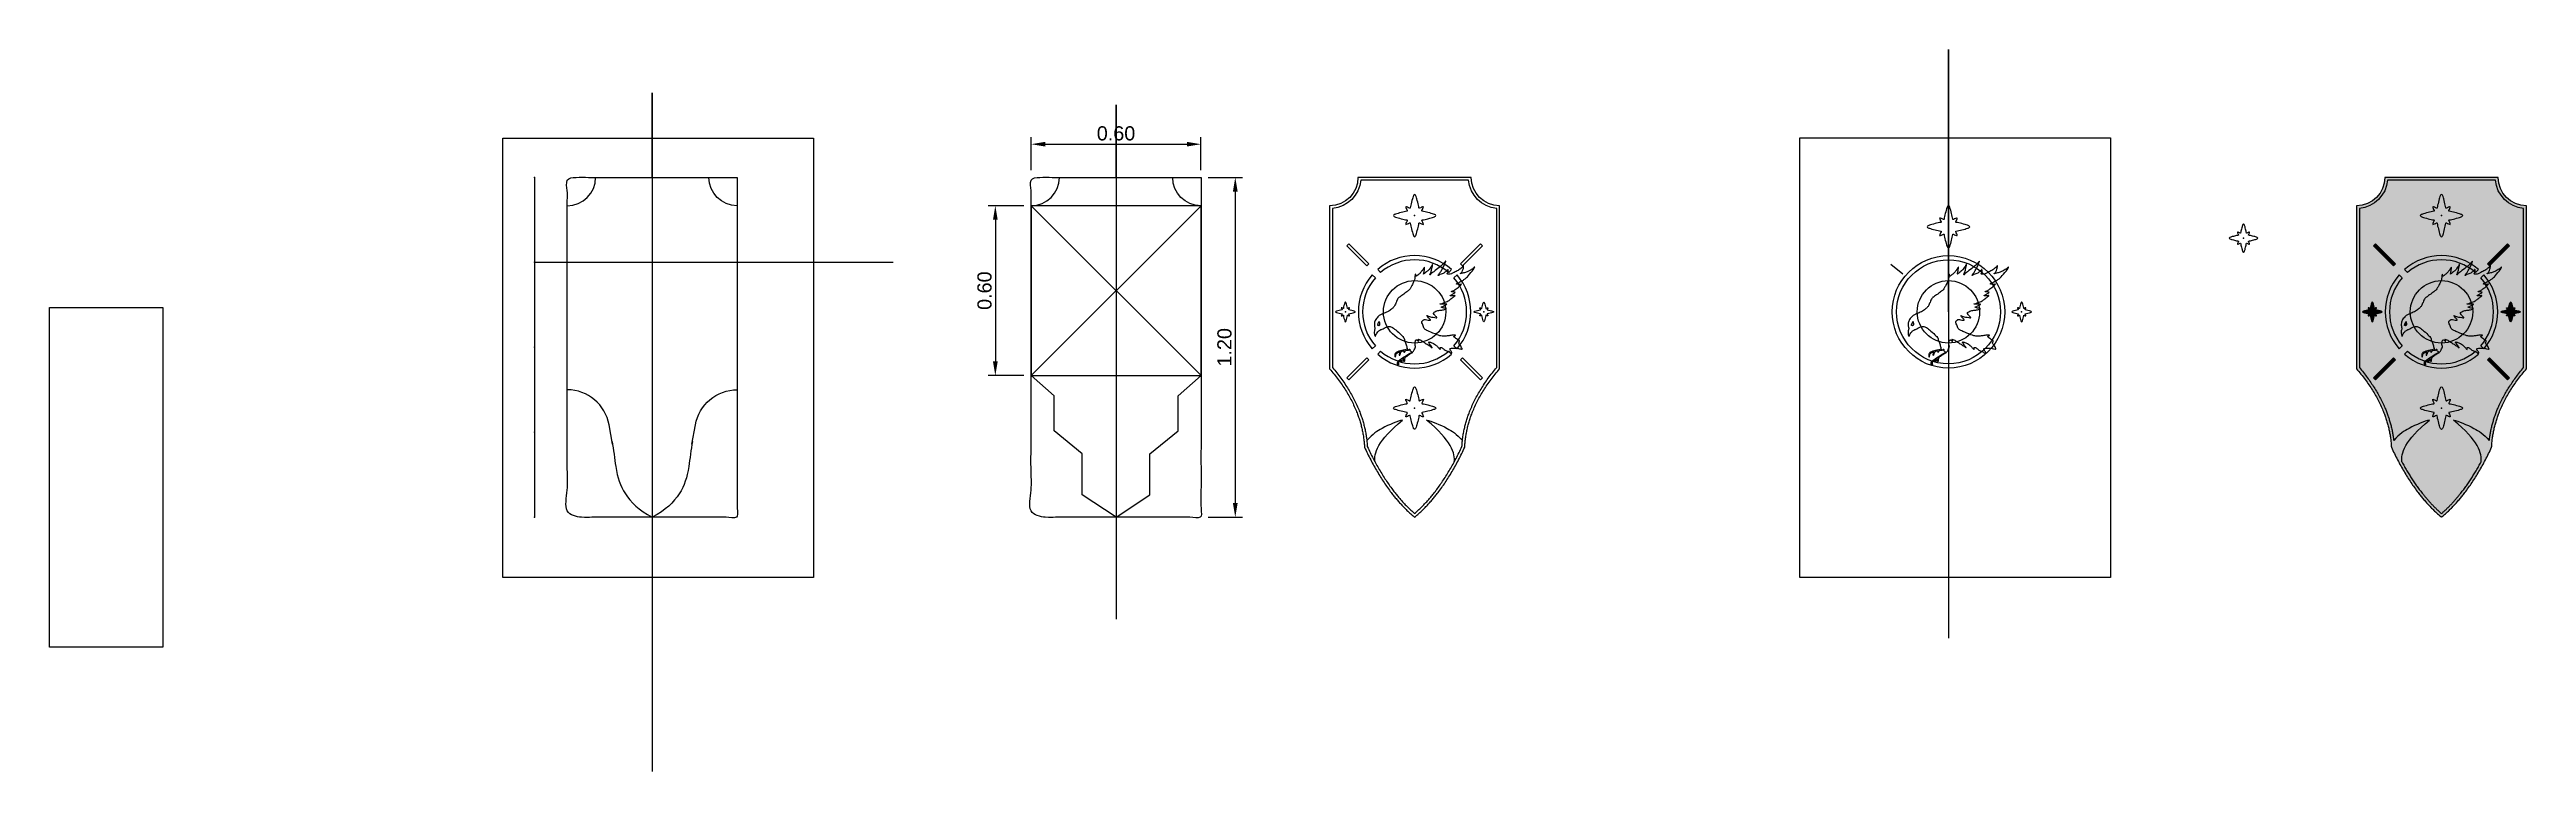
# Model space of a CAD drawing. Header units: metres. Extents: x -6.5 to 29.8, y -1.8 to 5.3.
# Drawn here: x -6.5 to 2.25, y -0.88 to 1.67 of the extents above; entities that cross this region are included whole.
import ezdxf

# ---------------------------------------------------------------- set-up
doc = ezdxf.new("R2010")
doc.units = ezdxf.units.M
for name, color, linetype, true_color in [('BANDERA$BORDE', 40, 'Continuous', 0xffbf00), ('BANDERA$CIRCULO EXT', 40, 'Continuous', 0xffbf00), ('BANDERA$CUERVO', 18, 'Continuous', 0x000000), ('BANDERA$ESTRELLAS$GRANDE', 251, 'Continuous', 0x696969), ('BANDERA$SOL', 40, 'Continuous', 0xffbf00), ('FONDO', 168, 'Continuous', 0x0f132e), ('Predeterminado', 18, 'Continuous', 0x000000)]:
    doc.layers.add(name, color=color, linetype=linetype, true_color=true_color)
doc.styles.add('Predeterminado', font='arial.ttf')
doc.dimstyles.new('Predeterminado', dxfattribs={"dimscale": 0.05, "dimtxt": 1, "dimasz": 1, "dimexe": 0.5, "dimexo": 0.5, "dimgap": 0.25, "dimtad": 1, "dimtoh": 1, "dimzin": 1, "dimdsep": 46, "dimtxsty": 'Predeterminado', "dimcen": 0.5, "dimazin": 1, "dimtfac": 1, "dimtdec": 4, "dimtix": 1, "dimtofl": 0, "dimtmove": 1, "dimatfit": 3, "dimfxl": 1, "dimtolj": 1, "dimtzin": 1, "dimarcsym": 0})
picture_1 = doc.add_image_def('image1.jpg', size_in_pixel=(2480, 3508))

msp = doc.modelspace()

# ---------------------------------------------------------------- blocks, each defined once
blk = doc.blocks.new('*D167')
at = {"layer": 'Defpoints', "color": 0}
for p in [(-2.4331, 1.217), (-2.4331, 0.017), (-2.3121, 0.017)]:
    blk.add_point(p, dxfattribs=at)
at = {"layer": 'Predeterminado', "color": 0, "lineweight": -2}
for p, q in [((-2.4081, 1.217), (-2.2871, 1.217)), ((-2.3121, 1.167), (-2.3121, 0.067)), ((-2.4081, 0.017), (-2.2871, 0.017))]:
    blk.add_line(p, q, dxfattribs=at)
at = {"layer": 'Predeterminado', "color": 0}
for points in [[(-2.3037, 1.167), (-2.3204, 1.167), (-2.3121, 1.217)], [(-2.3204, 0.067), (-2.3037, 0.067), (-2.3121, 0.017)]]:
    blk.add_solid(points, dxfattribs=at)
at = {"layer": 'Predeterminado', "color": 0, "insert": (-2.3501, 0.617), "char_height": 0.05, "attachment_point": 5, "rotation": 90, "style": 'Predeterminado'}
blk.add_mtext('\\A1;1.20', dxfattribs=at)
blk = doc.blocks.new('*D168')
at = {"layer": 'Defpoints', "color": 0}
for p in [(-2.4331, 1.334), (-3.0331, 1.217), (-2.4331, 1.217)]:
    blk.add_point(p, dxfattribs=at)
at = {"layer": 'Predeterminado', "color": 0, "lineweight": -2}
for p, q in [((-3.0331, 1.242), (-3.0331, 1.359)), ((-2.9831, 1.334), (-2.4831, 1.334)), ((-2.4331, 1.242), (-2.4331, 1.359))]:
    blk.add_line(p, q, dxfattribs=at)
at = {"layer": 'Predeterminado', "color": 0}
for points in [[(-2.9831, 1.3423), (-2.9831, 1.3257), (-3.0331, 1.334)], [(-2.4831, 1.3257), (-2.4831, 1.3423), (-2.4331, 1.334)]]:
    blk.add_solid(points, dxfattribs=at)
at = {"layer": 'Predeterminado', "color": 0, "insert": (-2.7331, 1.372), "char_height": 0.05, "attachment_point": 5, "style": 'Predeterminado'}
blk.add_mtext('\\A1;0.60', dxfattribs=at)
blk = doc.blocks.new('*D169')
at = {"layer": 'Defpoints', "color": 0}
for p in [(-3.0331, 1.117), (-3.1592, 0.517), (-3.0331, 0.517)]:
    blk.add_point(p, dxfattribs=at)
at = {"layer": 'Predeterminado', "color": 0, "lineweight": -2}
for p, q in [((-3.0581, 1.117), (-3.1842, 1.117)), ((-3.1592, 1.067), (-3.1592, 0.567)), ((-3.0581, 0.517), (-3.1842, 0.517))]:
    blk.add_line(p, q, dxfattribs=at)
at = {"layer": 'Predeterminado', "color": 0}
for points in [[(-3.1509, 1.067), (-3.1676, 1.067), (-3.1592, 1.117)], [(-3.1676, 0.567), (-3.1509, 0.567), (-3.1592, 0.517)]]:
    blk.add_solid(points, dxfattribs=at)
at = {"layer": 'Predeterminado', "color": 0, "insert": (-3.1973, 0.817), "char_height": 0.05, "attachment_point": 5, "rotation": 90, "style": 'Predeterminado'}
blk.add_mtext('\\A1;0.60', dxfattribs=at)

# ---------------------------------------------------------------- dimensions: what is measured, and where the dimension line sits
at = {"layer": 'Predeterminado'}
dim = msp.add_linear_dim(base=(-2.43308, 1.33399), p1=(-3.03308, 1.21697), p2=(-2.43308, 1.21697), dimstyle='Predeterminado', override={"dimscale": 0.05, "dimtxt": 1, "dimasz": 1, "dimexe": 0.5, "dimexo": 0.5, "dimgap": 0.25, "dimtad": 1, "dimtih": 0, "dimtoh": 0, "dimdec": 2, "dimlfac": 1, "dimzin": 1, "dimtxsty": 'Predeterminado', "dimsah": 0, "dimcen": 0.5, "dimadec": 2, "dimazin": 1, "dimtix": 0, "dimtmove": 0, "dimtzin": 1}, dxfattribs=at)
dim.commit()
dim.dimension.update_dxf_attribs({"geometry": '*D168', "text_midpoint": (-2.73308, 1.37201)})
for base, p1, p2, picture, middle in [((-2.31205, 0.01697), (-2.43308, 1.21697), (-2.43308, 0.01697), '*D167', (-2.35008, 0.61697)), ((-3.15924, 0.51697), (-3.03308, 1.11697), (-3.03308, 0.51697), '*D169', (-3.19727, 0.81697))]:
    dim = msp.add_linear_dim(base=base, p1=p1, p2=p2, angle=90, dimstyle='Predeterminado', override={"dimscale": 0.05, "dimtxt": 1, "dimasz": 1, "dimexe": 0.5, "dimexo": 0.5, "dimgap": 0.25, "dimtad": 1, "dimtih": 0, "dimtoh": 0, "dimdec": 2, "dimlfac": 1, "dimzin": 1, "dimtxsty": 'Predeterminado', "dimsah": 0, "dimcen": 0.5, "dimadec": 2, "dimazin": 1, "dimtix": 0, "dimtmove": 0, "dimtzin": 1}, dxfattribs=at)
    dim.commit()
    dim.dimension.update_dxf_attribs({"geometry": picture, "text_midpoint": middle})

# ---------------------------------------------------------------- hatches: boundary and pattern name
at = {"layer": 'BANDERA$CIRCULO EXT'}
h = msp.add_hatch(color=256, dxfattribs=at)
h.paths.add_polyline_path([(1.7468, 1.21697), (1.74677, 1.21475), (1.7467, 1.21252), (1.74657, 1.21026), (1.74639, 1.20799), (1.74616, 1.2057), (1.74587, 1.2034), (1.74553, 1.2011), (1.74513, 1.19878), (1.74467, 1.19645), (1.74415, 1.19412), (1.74357, 1.19179), (1.74293, 1.18946), (1.74224, 1.18713), (1.74148, 1.1848), (1.74066, 1.18248), (1.73977, 1.18016), (1.73883, 1.17786), (1.73782, 1.17557), (1.73675, 1.1733), (1.73562, 1.17104), (1.73443, 1.16881), (1.73318, 1.1666), (1.73187, 1.16441), (1.73049, 1.16225), (1.72906, 1.16012), (1.72758, 1.15803), (1.72603, 1.15597), (1.72443, 1.15394), (1.72278, 1.15196), (1.72107, 1.15002), (1.71931, 1.14812), (1.71751, 1.14626), (1.71565, 1.14446), (1.71375, 1.1427), (1.71181, 1.14099), (1.70982, 1.13934), (1.7078, 1.13774), (1.70574, 1.13619), (1.70364, 1.13471), (1.70152, 1.13327), (1.69936, 1.1319), (1.69717, 1.13059), (1.69496, 1.12934), (1.69272, 1.12815), (1.69047, 1.12702), (1.6882, 1.12595), (1.68591, 1.12494), (1.6836, 1.12399), (1.68129, 1.12311), (1.67897, 1.12229), (1.67664, 1.12153), (1.67431, 1.12083), (1.67198, 1.1202), (1.66965, 1.11962), (1.66732, 1.1191), (1.66499, 1.11864), (1.66267, 1.11824), (1.66036, 1.1179), (1.65807, 1.11761), (1.65578, 1.11738), (1.65351, 1.1172), (1.65125, 1.11707), (1.64901, 1.117), (1.6468, 1.11697), (1.6468, 0.54149), (1.66087, 0.52459), (1.6741, 0.50763), (1.68647, 0.49061), (1.69234, 0.48208), (1.698, 0.47354), (1.70344, 0.46499), (1.70867, 0.45641), (1.71368, 0.44783), (1.71849, 0.43923), (1.72308, 0.43062), (1.72745, 0.42199), (1.73162, 0.41335), (1.73557, 0.4047), (1.7393, 0.39603), (1.74283, 0.38734), (1.74614, 0.37865), (1.74924, 0.36994), (1.75212, 0.36121), (1.7548, 0.35247), (1.75726, 0.34372), (1.7595, 0.33495), (1.76154, 0.32617), (1.76336, 0.31738), (1.76496, 0.30857), (1.76636, 0.29974), (1.76754, 0.29091), (1.76851, 0.28206), (1.76927, 0.27319), (1.76981, 0.26431), (1.77923, 0.24442), (1.78888, 0.22511), (1.79874, 0.2064), (1.80882, 0.18828), (1.81912, 0.17075), (1.82964, 0.15382), (1.84037, 0.13747), (1.85132, 0.12172), (1.86249, 0.10655), (1.87388, 0.09198), (1.88549, 0.078), (1.89731, 0.06461), (1.90936, 0.05182), (1.92162, 0.03961), (1.9341, 0.028), (1.94042, 0.02241), (1.9468, 0.01697), (1.95317, 0.02241), (1.95949, 0.028), (1.97197, 0.03961), (1.98423, 0.05182), (1.99628, 0.06461), (2.0081, 0.078), (2.01971, 0.09198), (2.0311, 0.10655), (2.04227, 0.12172), (2.05322, 0.13747), (2.06395, 0.15382), (2.07447, 0.17075), (2.08477, 0.18828), (2.09485, 0.2064), (2.10471, 0.22511), (2.11436, 0.24442), (2.12378, 0.26431), (2.12432, 0.27319), (2.12508, 0.28206), (2.12605, 0.29091), (2.12723, 0.29974), (2.12863, 0.30857), (2.13023, 0.31738), (2.13205, 0.32617), (2.13409, 0.33495), (2.13633, 0.34372), (2.13879, 0.35247), (2.14147, 0.36121), (2.14435, 0.36994), (2.14745, 0.37865), (2.15076, 0.38734), (2.15429, 0.39603), (2.15802, 0.4047), (2.16197, 0.41335), (2.16614, 0.42199), (2.17052, 0.43062), (2.1751, 0.43923), (2.17991, 0.44783), (2.18492, 0.45641), (2.19015, 0.46499), (2.19559, 0.47354), (2.20125, 0.48208), (2.20712, 0.49061), (2.21949, 0.50763), (2.23272, 0.52459), (2.2468, 0.54149), (2.2468, 1.11697), (2.24458, 1.117), (2.24234, 1.11707), (2.24008, 1.1172), (2.23781, 1.11738), (2.23552, 1.11761), (2.23323, 1.1179), (2.23092, 1.11824), (2.2286, 1.11864), (2.22627, 1.1191), (2.22394, 1.11962), (2.22161, 1.1202), (2.21928, 1.12083), (2.21695, 1.12153), (2.21462, 1.12229), (2.2123, 1.12311), (2.20999, 1.12399), (2.20768, 1.12494), (2.20539, 1.12595), (2.20312, 1.12702), (2.20087, 1.12815), (2.19863, 1.12934), (2.19642, 1.13059), (2.19423, 1.1319), (2.19207, 1.13327), (2.18995, 1.13471), (2.18785, 1.13619), (2.18579, 1.13774), (2.18377, 1.13934), (2.18178, 1.14099), (2.17984, 1.1427), (2.17794, 1.14446), (2.17608, 1.14626), (2.17428, 1.14812), (2.17252, 1.15002), (2.17081, 1.15196), (2.16916, 1.15394), (2.16756, 1.15597), (2.16601, 1.15803), (2.16453, 1.16012), (2.1631, 1.16225), (2.16172, 1.16441), (2.16041, 1.1666), (2.15916, 1.16881), (2.15797, 1.17104), (2.15684, 1.1733), (2.15577, 1.17557), (2.15476, 1.17786), (2.15382, 1.18016), (2.15293, 1.18248), (2.15211, 1.1848), (2.15135, 1.18713), (2.15066, 1.18946), (2.15002, 1.19179), (2.14944, 1.19412), (2.14892, 1.19645), (2.14846, 1.19878), (2.14806, 1.2011), (2.14772, 1.2034), (2.14743, 1.2057), (2.1472, 1.20799), (2.14702, 1.21026), (2.14689, 1.21252), (2.14682, 1.21475), (2.1468, 1.21697)], flags=0)
h.paths.add_polyline_path([(2.08661, 0.21219), (2.07885, 0.19811), (2.07095, 0.18439), (2.06293, 0.17103), (2.05478, 0.15803), (2.0465, 0.14539), (2.03808, 0.13311), (2.02954, 0.12119), (2.02087, 0.10963), (2.01206, 0.09843), (2.00313, 0.08759), (1.99407, 0.07711), (1.98487, 0.06699), (1.97555, 0.05723), (1.96609, 0.04784), (1.95651, 0.0388), (1.9468, 0.03012), (1.93708, 0.0388), (1.9275, 0.04784), (1.91804, 0.05723), (1.90872, 0.06699), (1.89952, 0.07711), (1.89046, 0.08759), (1.88153, 0.09843), (1.87272, 0.10963), (1.86405, 0.12119), (1.85551, 0.13311), (1.84709, 0.14539), (1.83881, 0.15803), (1.83066, 0.17103), (1.82264, 0.18439), (1.81474, 0.19811), (1.80698, 0.21219), (1.80678, 0.21354), (1.80661, 0.21493), (1.80647, 0.21634), (1.80636, 0.21778), (1.80628, 0.21925), (1.80623, 0.22074), (1.80623, 0.22227), (1.80625, 0.22383), (1.80632, 0.22541), (1.80642, 0.22702), (1.80657, 0.22867), (1.80675, 0.23034), (1.80698, 0.23204), (1.80725, 0.23377), (1.80756, 0.23553), (1.80793, 0.23732), (1.80834, 0.23914), (1.8088, 0.24099), (1.80931, 0.24287), (1.80987, 0.24478), (1.81048, 0.24672), (1.81114, 0.24869), (1.81187, 0.25069), (1.81264, 0.25272), (1.81348, 0.25478), (1.81437, 0.25687), (1.81533, 0.25899), (1.81634, 0.26115), (1.81742, 0.26333), (1.81856, 0.26554), (1.82104, 0.27007), (1.82379, 0.27471), (1.82682, 0.27948), (1.83014, 0.28438), (1.83376, 0.2894), (1.83769, 0.29455), (1.84194, 0.29983), (1.84652, 0.30524), (1.85144, 0.31078), (1.85671, 0.31644), (1.86234, 0.32224), (1.86834, 0.32817), (1.87472, 0.33423), (1.88149, 0.34042), (1.88866, 0.34675), (1.90424, 0.35981), (1.90268, 0.3595), (1.90103, 0.35914), (1.8993, 0.35872), (1.89749, 0.35824), (1.89367, 0.35714), (1.88959, 0.35585), (1.88529, 0.35438), (1.88079, 0.35274), (1.87135, 0.34906), (1.86151, 0.3449), (1.85154, 0.34039), (1.84168, 0.33566), (1.83219, 0.33081), (1.8256, 0.32724), (1.82239, 0.3254), (1.81921, 0.3235), (1.81605, 0.32152), (1.8129, 0.31943), (1.80973, 0.31722), (1.80653, 0.31486), (1.80329, 0.31233), (1.79998, 0.30962), (1.79659, 0.30669), (1.79311, 0.30353), (1.78952, 0.30012), (1.78581, 0.29644), (1.78195, 0.29247), (1.77793, 0.28817), (1.77692, 0.29641), (1.77574, 0.30462), (1.77438, 0.31283), (1.77284, 0.32102), (1.77111, 0.3292), (1.76921, 0.33737), (1.76713, 0.34553), (1.76487, 0.35367), (1.76243, 0.3618), (1.75981, 0.36991), (1.75702, 0.37801), (1.75404, 0.3861), (1.75088, 0.39418), (1.74754, 0.40224), (1.74403, 0.41029), (1.74033, 0.41833), (1.73646, 0.42636), (1.7324, 0.43437), (1.72817, 0.44237), (1.72375, 0.45036), (1.71439, 0.46629), (1.70431, 0.48217), (1.6935, 0.498), (1.68199, 0.51378), (1.66975, 0.52951), (1.6568, 0.54518), (1.6568, 1.10743), (1.65899, 1.10765), (1.6612, 1.10792), (1.66341, 1.10824), (1.66564, 1.1086), (1.66787, 1.10901), (1.6701, 1.10947), (1.67234, 1.10998), (1.67459, 1.11054), (1.67683, 1.11115), (1.67907, 1.11181), (1.68131, 1.11253), (1.68354, 1.11329), (1.68577, 1.11411), (1.68799, 1.11498), (1.6902, 1.1159), (1.69239, 1.11687), (1.69458, 1.11789), (1.69675, 1.11897), (1.6989, 1.1201), (1.70104, 1.12128), (1.70315, 1.12251), (1.70524, 1.12379), (1.70731, 1.12512), (1.70936, 1.1265), (1.71137, 1.12792), (1.71336, 1.1294), (1.71531, 1.13092), (1.71724, 1.13249), (1.71913, 1.1341), (1.72098, 1.13576), (1.7228, 1.13745), (1.72458, 1.13919), (1.72632, 1.14097), (1.72801, 1.14279), (1.72967, 1.14464), (1.73128, 1.14653), (1.73285, 1.14845), (1.73437, 1.15041), (1.73584, 1.1524), (1.73727, 1.15441), (1.73865, 1.15646), (1.73998, 1.15852), (1.74126, 1.16062), (1.74249, 1.16273), (1.74367, 1.16487), (1.7448, 1.16702), (1.74587, 1.16919), (1.7469, 1.17137), (1.74787, 1.17357), (1.74879, 1.17578), (1.74966, 1.178), (1.75048, 1.18023), (1.75124, 1.18246), (1.75195, 1.1847), (1.75262, 1.18694), (1.75323, 1.18918), (1.75379, 1.19142), (1.7543, 1.19366), (1.75476, 1.1959), (1.75517, 1.19813), (1.75553, 1.20035), (1.75585, 1.20257), (1.75612, 1.20478), (1.75634, 1.20697), (2.13725, 1.20697), (2.13747, 1.20478), (2.13774, 1.20257), (2.13806, 1.20035), (2.13842, 1.19813), (2.13883, 1.1959), (2.13929, 1.19366), (2.1398, 1.19142), (2.14036, 1.18918), (2.14097, 1.18694), (2.14164, 1.1847), (2.14235, 1.18246), (2.14311, 1.18023), (2.14393, 1.178), (2.1448, 1.17578), (2.14572, 1.17357), (2.14669, 1.17137), (2.14772, 1.16919), (2.14879, 1.16702), (2.14992, 1.16487), (2.1511, 1.16273), (2.15233, 1.16062), (2.15361, 1.15852), (2.15494, 1.15646), (2.15632, 1.15441), (2.15775, 1.1524), (2.15922, 1.15041), (2.16074, 1.14845), (2.16231, 1.14653), (2.16392, 1.14464), (2.16558, 1.14279), (2.16727, 1.14097), (2.16901, 1.13919), (2.17079, 1.13745), (2.17261, 1.13576), (2.17446, 1.1341), (2.17635, 1.13249), (2.17828, 1.13092), (2.18023, 1.1294), (2.18222, 1.12792), (2.18423, 1.1265), (2.18628, 1.12512), (2.18835, 1.12379), (2.19044, 1.12251), (2.19255, 1.12128), (2.19469, 1.1201), (2.19684, 1.11897), (2.19901, 1.11789), (2.2012, 1.11687), (2.20339, 1.1159), (2.2056, 1.11498), (2.20782, 1.11411), (2.21005, 1.11329), (2.21228, 1.11253), (2.21452, 1.11181), (2.21676, 1.11115), (2.219, 1.11054), (2.22125, 1.10998), (2.22349, 1.10947), (2.22572, 1.10901), (2.22795, 1.1086), (2.23018, 1.10824), (2.23239, 1.10792), (2.2346, 1.10765), (2.2368, 1.10743), (2.2368, 0.54518), (2.22384, 0.52951), (2.2116, 0.51378), (2.20009, 0.498), (2.18928, 0.48217), (2.1792, 0.46629), (2.16984, 0.45036), (2.16542, 0.44237), (2.16119, 0.43437), (2.15713, 0.42636), (2.15326, 0.41833), (2.14956, 0.41029), (2.14605, 0.40224), (2.14271, 0.39418), (2.13955, 0.3861), (2.13657, 0.37801), (2.13378, 0.36991), (2.13116, 0.3618), (2.12872, 0.35367), (2.12646, 0.34553), (2.12438, 0.33737), (2.12248, 0.3292), (2.12075, 0.32102), (2.11921, 0.31283), (2.11785, 0.30462), (2.11667, 0.29641), (2.11566, 0.28817), (2.11164, 0.29247), (2.10778, 0.29644), (2.10407, 0.30012), (2.10048, 0.30353), (2.097, 0.30669), (2.09361, 0.30962), (2.0903, 0.31233), (2.08706, 0.31486), (2.08386, 0.31722), (2.08069, 0.31943), (2.07754, 0.32152), (2.07438, 0.3235), (2.0712, 0.3254), (2.06799, 0.32724), (2.0614, 0.33081), (2.05191, 0.33566), (2.04205, 0.34039), (2.03208, 0.3449), (2.02224, 0.34906), (2.0128, 0.35274), (2.0083, 0.35438), (2.004, 0.35585), (1.99992, 0.35714), (1.9961, 0.35824), (1.99429, 0.35872), (1.99256, 0.35914), (1.99091, 0.3595), (1.98935, 0.35981), (2.00493, 0.34675), (2.0121, 0.34042), (2.01887, 0.33423), (2.02525, 0.32817), (2.03125, 0.32224), (2.03688, 0.31644), (2.04215, 0.31078), (2.04707, 0.30524), (2.05165, 0.29983), (2.0559, 0.29455), (2.05983, 0.2894), (2.06345, 0.28438), (2.06677, 0.27948), (2.0698, 0.27471), (2.07255, 0.27007), (2.07503, 0.26554), (2.07617, 0.26333), (2.07725, 0.26115), (2.07826, 0.25899), (2.07922, 0.25687), (2.08011, 0.25478), (2.08095, 0.25272), (2.08172, 0.25069), (2.08245, 0.24869), (2.08311, 0.24672), (2.08372, 0.24478), (2.08429, 0.24287), (2.08479, 0.24099), (2.08525, 0.23914), (2.08566, 0.23732), (2.08603, 0.23553), (2.08634, 0.23377), (2.08661, 0.23204), (2.08684, 0.23034), (2.08703, 0.22867), (2.08717, 0.22702), (2.08727, 0.22541), (2.08734, 0.22383), (2.08736, 0.22227), (2.08736, 0.22074), (2.08731, 0.21925), (2.08723, 0.21778), (2.08712, 0.21634), (2.08698, 0.21493), (2.08681, 0.21354)], flags=0)
for points in [[(1.77785, 0.90404), (1.70714, 0.97475), (1.71421, 0.98182), (1.78492, 0.91111)], [(2.11574, 0.90404), (2.18645, 0.97475), (2.17938, 0.98182), (2.10867, 0.91111)], [(2.06722, 0.8807), (2.07706, 0.89202), (2.07395, 0.89466), (2.07076, 0.89727), (2.06749, 0.89982), (2.06415, 0.90233), (2.06073, 0.90478), (2.05724, 0.90717), (2.05367, 0.9095), (2.05003, 0.91177), (2.04632, 0.91397), (2.04254, 0.91611), (2.0387, 0.91817), (2.03479, 0.92016), (2.03081, 0.92207), (2.02677, 0.9239), (2.02268, 0.92565), (2.01852, 0.92731), (2.01432, 0.92889), (2.01006, 0.93037), (2.00575, 0.93176), (2.0014, 0.93306), (1.997, 0.93427), (1.99257, 0.93537), (1.9881, 0.93638), (1.98359, 0.93728), (1.97906, 0.93808), (1.9745, 0.93878), (1.96991, 0.93937), (1.96531, 0.93985), (1.9607, 0.94023), (1.95607, 0.9405), (1.95143, 0.94066), (1.9468, 0.94072), (1.94216, 0.94066), (1.93752, 0.9405), (1.93289, 0.94023), (1.92828, 0.93985), (1.92368, 0.93937), (1.91909, 0.93878), (1.91453, 0.93808), (1.91, 0.93728), (1.90549, 0.93638), (1.90102, 0.93537), (1.89659, 0.93427), (1.89219, 0.93306), (1.88784, 0.93176), (1.88353, 0.93037), (1.87927, 0.92889), (1.87507, 0.92731), (1.87091, 0.92565), (1.86682, 0.9239), (1.86278, 0.92207), (1.8588, 0.92016), (1.85489, 0.91817), (1.85105, 0.91611), (1.84727, 0.91397), (1.84356, 0.91177), (1.83992, 0.9095), (1.83635, 0.90717), (1.83286, 0.90478), (1.82944, 0.90233), (1.8261, 0.89982), (1.82283, 0.89727), (1.81964, 0.89466), (1.81653, 0.89202), (1.82637, 0.8807), (1.82925, 0.88314), (1.8322, 0.88555), (1.83522, 0.88791), (1.83831, 0.89023), (1.84147, 0.89249), (1.8447, 0.8947), (1.84799, 0.89686), (1.85136, 0.89896), (1.85479, 0.90099), (1.85828, 0.90297), (1.86184, 0.90487), (1.86545, 0.90671), (1.86913, 0.90848), (1.87286, 0.91017), (1.87665, 0.91179), (1.88048, 0.91332), (1.88437, 0.91478), (1.88831, 0.91615), (1.89229, 0.91744), (1.89632, 0.91864), (1.90038, 0.91975), (1.90448, 0.92077), (1.90861, 0.9217), (1.91278, 0.92254), (1.91697, 0.92328), (1.92119, 0.92392), (1.92542, 0.92447), (1.92968, 0.92492), (1.93394, 0.92527), (1.93822, 0.92552), (1.94251, 0.92567), (1.9468, 0.92572), (1.95108, 0.92567), (1.95537, 0.92552), (1.95965, 0.92527), (1.96391, 0.92492), (1.96817, 0.92447), (1.9724, 0.92392), (1.97662, 0.92328), (1.98081, 0.92254), (1.98498, 0.9217), (1.98911, 0.92077), (1.99321, 0.91975), (1.99727, 0.91864), (2.0013, 0.91744), (2.00528, 0.91615), (2.00922, 0.91478), (2.01311, 0.91332), (2.01694, 0.91179), (2.02073, 0.91017), (2.02446, 0.90848), (2.02814, 0.90671), (2.03175, 0.90487), (2.03531, 0.90297), (2.0388, 0.90099), (2.04223, 0.89896), (2.0456, 0.89686), (2.04889, 0.8947), (2.05212, 0.89249), (2.05528, 0.89023), (2.05837, 0.88791), (2.06139, 0.88555), (2.06434, 0.88314)], [(1.80827, 0.62174), (1.79695, 0.6119), (1.7943, 0.61501), (1.79169, 0.6182), (1.78914, 0.62147), (1.78663, 0.62481), (1.78418, 0.62823), (1.78179, 0.63172), (1.77946, 0.63529), (1.77719, 0.63893), (1.77499, 0.64264), (1.77285, 0.64642), (1.77079, 0.65026), (1.7688, 0.65418), (1.76689, 0.65815), (1.76506, 0.66219), (1.76331, 0.66628), (1.76165, 0.67044), (1.76008, 0.67464), (1.75859, 0.6789), (1.7572, 0.68321), (1.7559, 0.68756), (1.75469, 0.69196), (1.75359, 0.69639), (1.75258, 0.70086), (1.75168, 0.70537), (1.75088, 0.7099), (1.75018, 0.71446), (1.74959, 0.71905), (1.74911, 0.72365), (1.74873, 0.72826), (1.74846, 0.73289), (1.7483, 0.73753), (1.74824, 0.74217), (1.7483, 0.7468), (1.74846, 0.75144), (1.74873, 0.75607), (1.74911, 0.76068), (1.74959, 0.76529), (1.75018, 0.76987), (1.75088, 0.77443), (1.75168, 0.77896), (1.75258, 0.78347), (1.75359, 0.78794), (1.75469, 0.79237), (1.7559, 0.79677), (1.7572, 0.80112), (1.75859, 0.80543), (1.76008, 0.80969), (1.76165, 0.81389), (1.76331, 0.81805), (1.76506, 0.82214), (1.76689, 0.82618), (1.7688, 0.83016), (1.77079, 0.83407), (1.77285, 0.83791), (1.77499, 0.84169), (1.77719, 0.8454), (1.77946, 0.84904), (1.78179, 0.85261), (1.78418, 0.8561), (1.78663, 0.85952), (1.78914, 0.86286), (1.79169, 0.86613), (1.7943, 0.86932), (1.79695, 0.87243), (1.80827, 0.86259), (1.80582, 0.85971), (1.80341, 0.85676), (1.80105, 0.85374), (1.79873, 0.85065), (1.79647, 0.84749), (1.79426, 0.84426), (1.7921, 0.84097), (1.79, 0.8376), (1.78797, 0.83417), (1.78599, 0.83068), (1.78409, 0.82712), (1.78225, 0.82351), (1.78048, 0.81983), (1.77879, 0.8161), (1.77718, 0.81232), (1.77564, 0.80848), (1.77418, 0.80459), (1.77281, 0.80065), (1.77152, 0.79667), (1.77032, 0.79264), (1.76921, 0.78858), (1.76819, 0.78448), (1.76726, 0.78035), (1.76642, 0.77618), (1.76568, 0.77199), (1.76504, 0.76778), (1.76449, 0.76354), (1.76404, 0.75929), (1.76369, 0.75502), (1.76344, 0.75074), (1.76329, 0.74645), (1.76324, 0.74217), (1.76329, 0.73788), (1.76344, 0.73359), (1.76369, 0.72931), (1.76404, 0.72505), (1.76449, 0.72079), (1.76504, 0.71656), (1.76568, 0.71234), (1.76642, 0.70815), (1.76726, 0.70398), (1.76819, 0.69985), (1.76921, 0.69575), (1.77032, 0.69169), (1.77152, 0.68766), (1.77281, 0.68368), (1.77418, 0.67974), (1.77564, 0.67586), (1.77718, 0.67202), (1.77879, 0.66823), (1.78048, 0.6645), (1.78225, 0.66082), (1.78409, 0.65721), (1.78599, 0.65365), (1.78797, 0.65016), (1.79, 0.64673), (1.7921, 0.64336), (1.79426, 0.64007), (1.79647, 0.63684), (1.79873, 0.63368), (1.80105, 0.63059), (1.80341, 0.62757), (1.80582, 0.62462)], [(2.09665, 0.6119), (2.08532, 0.62174), (2.08777, 0.62462), (2.09018, 0.62757), (2.09254, 0.63059), (2.09486, 0.63368), (2.09712, 0.63684), (2.09933, 0.64007), (2.10149, 0.64336), (2.10359, 0.64673), (2.10562, 0.65016), (2.1076, 0.65365), (2.1095, 0.65721), (2.11134, 0.66082), (2.11311, 0.6645), (2.1148, 0.66823), (2.11641, 0.67202), (2.11795, 0.67586), (2.11941, 0.67974), (2.12078, 0.68368), (2.12207, 0.68766), (2.12327, 0.69169), (2.12438, 0.69575), (2.1254, 0.69985), (2.12633, 0.70398), (2.12717, 0.70815), (2.12791, 0.71234), (2.12855, 0.71656), (2.1291, 0.72079), (2.12955, 0.72505), (2.1299, 0.72931), (2.13015, 0.73359), (2.1303, 0.73788), (2.13035, 0.74217), (2.1303, 0.74645), (2.13015, 0.75074), (2.1299, 0.75502), (2.12955, 0.75929), (2.1291, 0.76354), (2.12855, 0.76778), (2.12791, 0.77199), (2.12717, 0.77618), (2.12633, 0.78035), (2.1254, 0.78448), (2.12438, 0.78858), (2.12327, 0.79264), (2.12207, 0.79667), (2.12078, 0.80065), (2.11941, 0.80459), (2.11795, 0.80848), (2.11641, 0.81232), (2.1148, 0.8161), (2.11311, 0.81983), (2.11134, 0.82351), (2.1095, 0.82712), (2.1076, 0.83068), (2.10562, 0.83417), (2.10359, 0.8376), (2.10149, 0.84097), (2.09933, 0.84426), (2.09712, 0.84749), (2.09486, 0.85065), (2.09254, 0.85374), (2.09018, 0.85676), (2.08777, 0.85971), (2.08532, 0.86259), (2.09665, 0.87243), (2.09929, 0.86932), (2.1019, 0.86613), (2.10445, 0.86286), (2.10696, 0.85952), (2.10941, 0.8561), (2.1118, 0.85261), (2.11413, 0.84904), (2.1164, 0.8454), (2.1186, 0.84169), (2.12074, 0.83791), (2.1228, 0.83407), (2.12479, 0.83016), (2.1267, 0.82618), (2.12853, 0.82214), (2.13028, 0.81805), (2.13194, 0.81389), (2.13351, 0.80969), (2.135, 0.80543), (2.13639, 0.80112), (2.13769, 0.79677), (2.1389, 0.79237), (2.14, 0.78794), (2.14101, 0.78347), (2.14191, 0.77896), (2.14271, 0.77443), (2.14341, 0.76987), (2.144, 0.76529), (2.14448, 0.76068), (2.14486, 0.75607), (2.14513, 0.75144), (2.14529, 0.7468), (2.14535, 0.74217), (2.14529, 0.73753), (2.14513, 0.73289), (2.14486, 0.72826), (2.14448, 0.72365), (2.144, 0.71905), (2.14341, 0.71446), (2.14271, 0.7099), (2.14191, 0.70537), (2.14101, 0.70086), (2.14, 0.69639), (2.1389, 0.69196), (2.13769, 0.68756), (2.13639, 0.68321), (2.135, 0.6789), (2.13351, 0.67464), (2.13194, 0.67044), (2.13028, 0.66628), (2.12853, 0.66219), (2.1267, 0.65815), (2.12479, 0.65418), (2.1228, 0.65026), (2.12074, 0.64642), (2.1186, 0.64264), (2.1164, 0.63893), (2.11413, 0.63529), (2.1118, 0.63172), (2.10941, 0.62823), (2.10696, 0.62481), (2.10445, 0.62147), (2.1019, 0.6182), (2.09929, 0.61501)], [(1.77785, 0.58029), (1.70714, 0.50958), (1.71421, 0.50251), (1.78492, 0.57322)], [(2.07706, 0.59232), (2.07395, 0.58967), (2.07076, 0.58706), (2.06749, 0.58451), (2.06415, 0.582), (2.06073, 0.57955), (2.05724, 0.57716), (2.05367, 0.57483), (2.05003, 0.57256), (2.04632, 0.57036), (2.04254, 0.56822), (2.0387, 0.56616), (2.03479, 0.56417), (2.03081, 0.56226), (2.02677, 0.56043), (2.02268, 0.55868), (2.01852, 0.55702), (2.01432, 0.55545), (2.01006, 0.55396), (2.00575, 0.55257), (2.0014, 0.55127), (1.997, 0.55007), (1.99257, 0.54896), (1.9881, 0.54796), (1.98359, 0.54705), (1.97906, 0.54625), (1.9745, 0.54555), (1.96991, 0.54496), (1.96531, 0.54448), (1.9607, 0.5441), (1.95607, 0.54383), (1.95143, 0.54367), (1.9468, 0.54361), (1.94216, 0.54367), (1.93752, 0.54383), (1.93289, 0.5441), (1.92828, 0.54448), (1.92368, 0.54496), (1.91909, 0.54555), (1.91453, 0.54625), (1.91, 0.54705), (1.90549, 0.54796), (1.90102, 0.54896), (1.89659, 0.55007), (1.89219, 0.55127), (1.88784, 0.55257), (1.88353, 0.55396), (1.87927, 0.55545), (1.87507, 0.55702), (1.87091, 0.55868), (1.86682, 0.56043), (1.86278, 0.56226), (1.8588, 0.56417), (1.85489, 0.56616), (1.85105, 0.56822), (1.84727, 0.57036), (1.84356, 0.57256), (1.83992, 0.57483), (1.83635, 0.57716), (1.83286, 0.57955), (1.82944, 0.582), (1.8261, 0.58451), (1.82283, 0.58706), (1.81964, 0.58967), (1.81653, 0.59232), (1.82637, 0.60364), (1.82925, 0.60119), (1.8322, 0.59878), (1.83522, 0.59642), (1.83831, 0.5941), (1.84147, 0.59184), (1.8447, 0.58963), (1.84799, 0.58747), (1.85136, 0.58537), (1.85479, 0.58334), (1.85828, 0.58136), (1.86184, 0.57946), (1.86545, 0.57762), (1.86913, 0.57585), (1.87286, 0.57416), (1.87665, 0.57255), (1.88048, 0.57101), (1.88437, 0.56955), (1.88831, 0.56818), (1.89229, 0.56689), (1.89632, 0.56569), (1.90038, 0.56458), (1.90448, 0.56356), (1.90861, 0.56263), (1.91278, 0.56179), (1.91697, 0.56105), (1.92119, 0.56041), (1.92542, 0.55986), (1.92968, 0.55941), (1.93394, 0.55906), (1.93822, 0.55881), (1.94251, 0.55866), (1.9468, 0.55861), (1.95108, 0.55866), (1.95537, 0.55881), (1.95965, 0.55906), (1.96391, 0.55941), (1.96817, 0.55986), (1.9724, 0.56041), (1.97662, 0.56105), (1.98081, 0.56179), (1.98498, 0.56263), (1.98911, 0.56356), (1.99321, 0.56458), (1.99727, 0.56569), (2.0013, 0.56689), (2.00528, 0.56818), (2.00922, 0.56955), (2.01311, 0.57101), (2.01694, 0.57255), (2.02073, 0.57416), (2.02446, 0.57585), (2.02814, 0.57762), (2.03175, 0.57946), (2.03531, 0.58136), (2.0388, 0.58334), (2.04223, 0.58537), (2.0456, 0.58747), (2.04889, 0.58963), (2.05212, 0.59184), (2.05528, 0.5941), (2.05837, 0.59642), (2.06139, 0.59878), (2.06434, 0.60119), (2.06722, 0.60364)], [(2.11574, 0.58029), (2.18645, 0.50958), (2.17938, 0.50251), (2.10867, 0.57322)]]:
    msp.add_hatch(color=256, dxfattribs=at).paths.add_polyline_path(points, flags=0)
at = {"layer": 'BANDERA$CUERVO'}
h = msp.add_hatch(color=256, dxfattribs=at)
h.paths.add_polyline_path([(1.80728, 0.65657), (1.80726, 0.65658), (1.80725, 0.6566), (1.80723, 0.65662), (1.80721, 0.65663), (1.80718, 0.65667), (1.80715, 0.65671), (1.80711, 0.65675), (1.80708, 0.6568), (1.80705, 0.65684), (1.80701, 0.65689), (1.80698, 0.65695), (1.80694, 0.657), (1.80688, 0.65712), (1.80681, 0.65724), (1.80674, 0.65738), (1.80667, 0.65752), (1.8066, 0.65767), (1.80646, 0.658), (1.80632, 0.65836), (1.80619, 0.65874), (1.80591, 0.65957), (1.80564, 0.66048), (1.80538, 0.66143), (1.80513, 0.66242), (1.8049, 0.66342), (1.80469, 0.66443), (1.80451, 0.66545), (1.80435, 0.66648), (1.80428, 0.66699), (1.80423, 0.66751), (1.80418, 0.66803), (1.80414, 0.66855), (1.80412, 0.66907), (1.8041, 0.6696), (1.8041, 0.67013), (1.80411, 0.67065), (1.80414, 0.67118), (1.80418, 0.67171), (1.80422, 0.67224), (1.80428, 0.67277), (1.80443, 0.67381), (1.8046, 0.67483), (1.8048, 0.6758), (1.80501, 0.67673), (1.80523, 0.67761), (1.80544, 0.67841), (1.80635, 0.68141), (1.80647, 0.68187), (1.80653, 0.68209), (1.80658, 0.6823), (1.80662, 0.6825), (1.80665, 0.6827), (1.80668, 0.6829), (1.8067, 0.6831), (1.80671, 0.68329), (1.80672, 0.68348), (1.80672, 0.68368), (1.80672, 0.68386), (1.80671, 0.68405), (1.8067, 0.68424), (1.80668, 0.68443), (1.80665, 0.68461), (1.80663, 0.6848), (1.8066, 0.68499), (1.80652, 0.68536), (1.80644, 0.68574), (1.80579, 0.68829), (1.80554, 0.68935), (1.80529, 0.69054), (1.80517, 0.6912), (1.80506, 0.69189), (1.80496, 0.69263), (1.80486, 0.6934), (1.80478, 0.69421), (1.80471, 0.69506), (1.80465, 0.69595), (1.80462, 0.69689), (1.80461, 0.69787), (1.80464, 0.6989), (1.8047, 0.69998), (1.8048, 0.70111), (1.80487, 0.7017), (1.80495, 0.7023), (1.80505, 0.70292), (1.80516, 0.70355), (1.80528, 0.7042), (1.80542, 0.70486), (1.80558, 0.70554), (1.80575, 0.70623), (1.80594, 0.70693), (1.80615, 0.70765), (1.80639, 0.70837), (1.80665, 0.70911), (1.80693, 0.70986), (1.80723, 0.71061), (1.80757, 0.71137), (1.80793, 0.71214), (1.80832, 0.71291), (1.80873, 0.7137), (1.80918, 0.71448), (1.80966, 0.71527), (1.81018, 0.71606), (1.81072, 0.71686), (1.81129, 0.71765), (1.81189, 0.71844), (1.81251, 0.71922), (1.81314, 0.72), (1.81444, 0.72152), (1.81578, 0.72298), (1.81711, 0.72436), (1.81843, 0.72565), (1.8197, 0.72682), (1.8209, 0.72787), (1.82148, 0.72835), (1.82206, 0.72881), (1.82262, 0.72924), (1.82318, 0.72965), (1.82374, 0.73005), (1.82431, 0.73042), (1.82487, 0.73079), (1.82545, 0.73114), (1.82604, 0.73148), (1.82664, 0.73181), (1.82789, 0.73247), (1.82923, 0.73313), (1.83224, 0.73451), (1.84728, 0.74081), (1.85134, 0.74262), (1.85333, 0.74357), (1.85526, 0.74456), (1.8562, 0.74506), (1.85712, 0.74558), (1.85802, 0.74612), (1.8589, 0.74666), (1.85974, 0.74721), (1.86056, 0.74777), (1.86136, 0.74834), (1.86213, 0.74892), (1.86288, 0.74951), (1.8636, 0.75009), (1.86497, 0.75127), (1.86626, 0.75243), (1.86746, 0.75357), (1.86964, 0.75573), (1.87155, 0.75768), (1.87242, 0.7586), (1.87324, 0.75953), (1.87364, 0.76), (1.87402, 0.76047), (1.8744, 0.76096), (1.87477, 0.76145), (1.87513, 0.76196), (1.87548, 0.76249), (1.87583, 0.76304), (1.87618, 0.76361), (1.87652, 0.7642), (1.87685, 0.76482), (1.87752, 0.76613), (1.87819, 0.76753), (1.88499, 0.78309), (1.88656, 0.78639), (1.88727, 0.78782), (1.88792, 0.78905), (1.88822, 0.78958), (1.8885, 0.79006), (1.88877, 0.79049), (1.88902, 0.79087), (1.88914, 0.79104), (1.88926, 0.79121), (1.88938, 0.79136), (1.8895, 0.79151), (1.88962, 0.79165), (1.88974, 0.79178), (1.88985, 0.79191), (1.88997, 0.79203), (1.89009, 0.79214), (1.8902, 0.79225), (1.89032, 0.79236), (1.89044, 0.79246), (1.89057, 0.79255), (1.89069, 0.79265), (1.89082, 0.79274), (1.89095, 0.79283), (1.89122, 0.793), (1.8915, 0.79318), (1.89563, 0.79567), (1.89811, 0.79729), (1.90118, 0.7994), (1.91635, 0.81062), (1.92174, 0.81464), (1.92369, 0.81617), (1.92455, 0.81687), (1.92533, 0.81755), (1.92607, 0.81823), (1.92676, 0.81891), (1.92742, 0.81961), (1.92806, 0.82033), (1.92868, 0.82108), (1.92929, 0.82187), (1.9299, 0.8227), (1.93051, 0.82359), (1.93115, 0.82455), (1.9318, 0.82556), (1.93314, 0.82778), (1.93602, 0.83287), (1.93908, 0.83868), (1.94059, 0.84172), (1.94201, 0.84476), (1.94331, 0.84772), (1.94447, 0.85056), (1.94546, 0.85321), (1.94588, 0.85444), (1.94626, 0.85561), (1.94659, 0.8567), (1.94688, 0.85771), (1.94712, 0.85866), (1.94732, 0.85954), (1.94749, 0.86037), (1.94762, 0.86114), (1.94773, 0.86185), (1.94781, 0.86252), (1.94787, 0.86315), (1.94791, 0.86374), (1.94801, 0.86674), (1.94806, 0.86763), (1.94813, 0.86847), (1.94817, 0.86887), (1.94822, 0.86926), (1.94828, 0.86963), (1.94834, 0.86997), (1.94841, 0.8703), (1.94866, 0.87145), (1.94871, 0.87171), (1.94874, 0.87183), (1.94876, 0.87196), (1.94877, 0.87208), (1.94879, 0.8722), (1.94879, 0.87233), (1.9488, 0.87245), (1.9488, 0.87257), (1.9488, 0.87269), (1.9488, 0.87281), (1.9488, 0.87293), (1.94878, 0.87316), (1.94868, 0.8742), (1.94867, 0.87438), (1.94867, 0.87446), (1.94867, 0.87454), (1.94867, 0.87462), (1.94867, 0.87469), (1.94868, 0.87476), (1.94868, 0.87479), (1.94868, 0.87482), (1.94869, 0.87486), (1.94869, 0.87489), (1.9487, 0.87492), (1.94871, 0.87494), (1.94871, 0.87497), (1.94872, 0.875), (1.94872, 0.87501), (1.94873, 0.87502), (1.94873, 0.87504), (1.94874, 0.87505), (1.94874, 0.87506), (1.94875, 0.87507), (1.94875, 0.87508), (1.94876, 0.87509), (1.94876, 0.8751), (1.94877, 0.87511), (1.94877, 0.87513), (1.94878, 0.87514), (1.94879, 0.87514), (1.94879, 0.87515), (1.9488, 0.87516), (1.94881, 0.87517), (1.94881, 0.87518), (1.94882, 0.87519), (1.94883, 0.8752), (1.94883, 0.87521), (1.94884, 0.87521), (1.94885, 0.87522), (1.94886, 0.87523), (1.94887, 0.87524), (1.94887, 0.87524), (1.94888, 0.87525), (1.94889, 0.87525), (1.9489, 0.87526), (1.94891, 0.87527), (1.94892, 0.87527), (1.94893, 0.87528), (1.94894, 0.87528), (1.94894, 0.87528), (1.94895, 0.87529), (1.94896, 0.87529), (1.94897, 0.8753), (1.94898, 0.8753), (1.94899, 0.8753), (1.949, 0.8753), (1.94901, 0.87531), (1.94902, 0.87531), (1.94903, 0.87531), (1.94904, 0.87531), (1.94905, 0.87531), (1.94906, 0.87532), (1.94907, 0.87532), (1.94908, 0.87532), (1.94909, 0.87532), (1.94911, 0.87532), (1.94912, 0.87532), (1.94913, 0.87532), (1.94914, 0.87531), (1.94915, 0.87531), (1.94916, 0.87531), (1.94917, 0.87531), (1.94918, 0.87531), (1.94919, 0.8753), (1.9492, 0.8753), (1.94921, 0.8753), (1.94922, 0.8753), (1.94924, 0.87529), (1.94925, 0.87529), (1.94926, 0.87528), (1.94927, 0.87528), (1.94928, 0.87527), (1.94929, 0.87527), (1.9493, 0.87526), (1.94931, 0.87526), (1.94932, 0.87525), (1.94933, 0.87525), (1.94934, 0.87524), (1.94936, 0.87523), (1.94937, 0.87522), (1.94938, 0.87522), (1.94939, 0.87521), (1.9494, 0.8752), (1.94941, 0.87519), (1.94942, 0.87518), (1.94943, 0.87517), (1.94944, 0.87516), (1.94946, 0.87514), (1.94948, 0.87512), (1.9495, 0.8751), (1.94952, 0.87508), (1.94954, 0.87506), (1.94956, 0.87503), (1.9496, 0.87498), (1.94964, 0.87492), (1.94968, 0.87487), (1.94972, 0.87481), (1.94996, 0.87443), (1.95004, 0.87431), (1.95012, 0.87419), (1.95029, 0.87397), (1.95036, 0.87385), (1.9504, 0.87379), (1.95044, 0.87373), (1.95047, 0.87367), (1.95049, 0.87364), (1.95051, 0.87361), (1.95052, 0.87358), (1.95054, 0.87354), (1.95055, 0.87351), (1.95057, 0.87347), (1.95058, 0.87344), (1.9506, 0.8734), (1.95061, 0.87336), (1.95062, 0.87332), (1.95063, 0.87328), (1.95064, 0.87324), (1.95065, 0.8732), (1.95066, 0.87316), (1.95068, 0.87307), (1.95069, 0.87298), (1.95071, 0.87289), (1.95072, 0.87279), (1.95074, 0.87259), (1.95082, 0.87125), (1.95084, 0.87102), (1.95087, 0.87079), (1.95088, 0.87068), (1.9509, 0.87057), (1.95092, 0.87046), (1.95095, 0.87035), (1.95097, 0.87024), (1.951, 0.87013), (1.95103, 0.87002), (1.95106, 0.86991), (1.9511, 0.86981), (1.95114, 0.86971), (1.95118, 0.86961), (1.95123, 0.86951), (1.95128, 0.86942), (1.95133, 0.86932), (1.95138, 0.86924), (1.95143, 0.86915), (1.95149, 0.86907), (1.95154, 0.86899), (1.9516, 0.86891), (1.95163, 0.86888), (1.95166, 0.86884), (1.95169, 0.86881), (1.95172, 0.86878), (1.95175, 0.86875), (1.95178, 0.86872), (1.95181, 0.86869), (1.95184, 0.86866), (1.95187, 0.86864), (1.95189, 0.86861), (1.95192, 0.86859), (1.95195, 0.86857), (1.95198, 0.86855), (1.95201, 0.86853), (1.95203, 0.86852), (1.95204, 0.86851), (1.95206, 0.8685), (1.95207, 0.86849), (1.95209, 0.86849), (1.9521, 0.86848), (1.95212, 0.86847), (1.95213, 0.86847), (1.95215, 0.86846), (1.95216, 0.86845), (1.95218, 0.86845), (1.95219, 0.86844), (1.9522, 0.86844), (1.95222, 0.86843), (1.95223, 0.86843), (1.95225, 0.86843), (1.95226, 0.86842), (1.95228, 0.86842), (1.9523, 0.86842), (1.95231, 0.86841), (1.95233, 0.86841), (1.95234, 0.86841), (1.95236, 0.86841), (1.95237, 0.86841), (1.95239, 0.86841), (1.9524, 0.86841), (1.95242, 0.86841), (1.95243, 0.86841), (1.95245, 0.86841), (1.95247, 0.86841), (1.95248, 0.86841), (1.9525, 0.86841), (1.95251, 0.86842), (1.95253, 0.86842), (1.95255, 0.86842), (1.95256, 0.86843), (1.95258, 0.86843), (1.9526, 0.86843), (1.95261, 0.86844), (1.95263, 0.86844), (1.95265, 0.86845), (1.95266, 0.86845), (1.9527, 0.86847), (1.95273, 0.86848), (1.95277, 0.8685), (1.9528, 0.86851), (1.95284, 0.86853), (1.95287, 0.86855), (1.95291, 0.86857), (1.95295, 0.8686), (1.95299, 0.86862), (1.95302, 0.86865), (1.95306, 0.86868), (1.95314, 0.86873), (1.95322, 0.8688), (1.95339, 0.86894), (1.95432, 0.86976), (1.95452, 0.86992), (1.95472, 0.87008), (1.95493, 0.87024), (1.95514, 0.87039), (1.95557, 0.87068), (1.95601, 0.87097), (1.95898, 0.8728), (1.96034, 0.87372), (1.96117, 0.87432), (1.96205, 0.87498), (1.96249, 0.87532), (1.96292, 0.87567), (1.96333, 0.87602), (1.96372, 0.87636), (1.9639, 0.87653), (1.96407, 0.8767), (1.96439, 0.87703), (1.96468, 0.87735), (1.9657, 0.87852), (1.96594, 0.87877), (1.96607, 0.8789), (1.96619, 0.87902), (1.96644, 0.87925), (1.96775, 0.88039), (1.96801, 0.88063), (1.96828, 0.8809), (1.96854, 0.88118), (1.96881, 0.88148), (1.96908, 0.88181), (1.96937, 0.88216), (1.96966, 0.88254), (1.97028, 0.88341), (1.97235, 0.88649), (1.97298, 0.88739), (1.97327, 0.88777), (1.97354, 0.88811), (1.97378, 0.8884), (1.97402, 0.88866), (1.97424, 0.88889), (1.97446, 0.8891), (1.97548, 0.89005), (1.97568, 0.89025), (1.97578, 0.89035), (1.97588, 0.89046), (1.97598, 0.89057), (1.97607, 0.89069), (1.97617, 0.89081), (1.97626, 0.89093), (1.97636, 0.89106), (1.97645, 0.8912), (1.97654, 0.89134), (1.97663, 0.89148), (1.97672, 0.89164), (1.9768, 0.89179), (1.97698, 0.89212), (1.97714, 0.89245), (1.97829, 0.89491), (1.97846, 0.89524), (1.97864, 0.89558), (1.97883, 0.8959), (1.97903, 0.89622), (1.97913, 0.89638), (1.97924, 0.89654), (1.97946, 0.89685), (1.97969, 0.89715), (1.98083, 0.89853), (1.98102, 0.89877), (1.98147, 0.89937), (1.98152, 0.89945), (1.98155, 0.89948), (1.98158, 0.89951), (1.9816, 0.89954), (1.98163, 0.89957), (1.98164, 0.89958), (1.98165, 0.89959), (1.98166, 0.8996), (1.98167, 0.89961), (1.98168, 0.89962), (1.98169, 0.89963), (1.9817, 0.89964), (1.9817, 0.89964), (1.98171, 0.89964), (1.98171, 0.89965), (1.98172, 0.89965), (1.98172, 0.89965), (1.98173, 0.89966), (1.98173, 0.89966), (1.98174, 0.89966), (1.98174, 0.89966), (1.98175, 0.89966), (1.98175, 0.89966), (1.98175, 0.89967), (1.98176, 0.89967), (1.98176, 0.89967), (1.98176, 0.89967), (1.98176, 0.89967), (1.98176, 0.89967), (1.98177, 0.89967), (1.98177, 0.89967), (1.98177, 0.89967), (1.98177, 0.89967), (1.98178, 0.89967), (1.98178, 0.89967), (1.98178, 0.89967), (1.98178, 0.89967), (1.98178, 0.89967), (1.98179, 0.89967), (1.98179, 0.89967), (1.98179, 0.89967), (1.98179, 0.89967), (1.9818, 0.89967), (1.9818, 0.89967), (1.9818, 0.89967), (1.9818, 0.89967), (1.9818, 0.89967), (1.98181, 0.89967), (1.98181, 0.89967), (1.98181, 0.89967), (1.98181, 0.89967), (1.98181, 0.89967), (1.98182, 0.89967), (1.98182, 0.89966), (1.98182, 0.89966), (1.98182, 0.89966), (1.98182, 0.89966), (1.98183, 0.89966), (1.98183, 0.89966), (1.98183, 0.89966), (1.98183, 0.89966), (1.98183, 0.89966), (1.98184, 0.89965), (1.98184, 0.89965), (1.98184, 0.89965), (1.98184, 0.89965), (1.98184, 0.89965), (1.98185, 0.89965), (1.98185, 0.89964), (1.98185, 0.89964), (1.98185, 0.89964), (1.98185, 0.89964), (1.98186, 0.89964), (1.98186, 0.89964), (1.98186, 0.89963), (1.98186, 0.89963), (1.98187, 0.89962), (1.98187, 0.89962), (1.98188, 0.89961), (1.98188, 0.89961), (1.98188, 0.8996), (1.98189, 0.89959), (1.98189, 0.89959), (1.98189, 0.89958), (1.9819, 0.89957), (1.9819, 0.89956), (1.98191, 0.89954), (1.98192, 0.89953), (1.98192, 0.89951), (1.98193, 0.89949), (1.98193, 0.89947), (1.98195, 0.89943), (1.98196, 0.89938), (1.98197, 0.89933), (1.98198, 0.89928), (1.98199, 0.89922), (1.982, 0.89916), (1.98201, 0.89904), (1.98203, 0.8989), (1.98204, 0.89874), (1.98205, 0.89858), (1.98205, 0.89841), (1.98206, 0.89804), (1.98206, 0.89764), (1.98204, 0.89722), (1.98201, 0.89678), (1.98198, 0.89633), (1.98188, 0.89539), (1.98115, 0.88967), (1.98087, 0.88782), (1.98057, 0.88605), (1.97965, 0.88137), (1.97929, 0.8798), (1.97884, 0.87803), (1.97821, 0.87575), (1.97819, 0.87566), (1.97817, 0.87559), (1.97816, 0.87556), (1.97816, 0.87553), (1.97815, 0.8755), (1.97815, 0.87549), (1.97815, 0.87548), (1.97815, 0.87546), (1.97815, 0.87545), (1.97815, 0.87544), (1.97815, 0.87544), (1.97815, 0.87543), (1.97815, 0.87543), (1.97815, 0.87542), (1.97815, 0.87542), (1.97815, 0.87542), (1.97815, 0.87541), (1.97815, 0.87541), (1.97815, 0.8754), (1.97815, 0.8754), (1.97815, 0.8754), (1.97815, 0.8754), (1.97815, 0.87539), (1.97816, 0.87539), (1.97816, 0.87539), (1.97816, 0.87539), (1.97816, 0.87539), (1.97816, 0.87539), (1.97816, 0.87538), (1.97816, 0.87538), (1.97816, 0.87538), (1.97816, 0.87538), (1.97816, 0.87538), (1.97816, 0.87538), (1.97816, 0.87538), (1.97816, 0.87538), (1.97816, 0.87537), (1.97816, 0.87537), (1.97817, 0.87537), (1.97817, 0.87537), (1.97817, 0.87537), (1.97817, 0.87537), (1.97817, 0.87537), (1.97817, 0.87537), (1.97817, 0.87537), (1.97817, 0.87537), (1.97817, 0.87536), (1.97817, 0.87536), (1.97818, 0.87536), (1.97818, 0.87536), (1.97818, 0.87536), (1.97818, 0.87536), (1.97818, 0.87536), (1.97818, 0.87536), (1.97818, 0.87536), (1.97818, 0.87536), (1.97818, 0.87536), (1.97819, 0.87536), (1.97819, 0.87536), (1.97819, 0.87536), (1.97819, 0.87536), (1.97819, 0.87536), (1.97819, 0.87536), (1.97819, 0.87536), (1.9782, 0.87536), (1.9782, 0.87536), (1.9782, 0.87536), (1.9782, 0.87536), (1.9782, 0.87536), (1.9782, 0.87536), (1.97821, 0.87536), (1.97821, 0.87536), (1.97821, 0.87536), (1.97821, 0.87536), (1.97821, 0.87536), (1.97822, 0.87536), (1.97822, 0.87536), (1.97822, 0.87536), (1.97823, 0.87536), (1.97823, 0.87536), (1.97823, 0.87536), (1.97824, 0.87536), (1.97824, 0.87536), (1.97825, 0.87536), (1.97825, 0.87536), (1.97826, 0.87537), (1.97827, 0.87537), (1.97828, 0.87538), (1.97829, 0.87538), (1.9783, 0.87539), (1.97831, 0.87539), (1.97832, 0.8754), (1.97835, 0.87541), (1.97837, 0.87543), (1.9784, 0.87544), (1.97845, 0.87548), (1.97851, 0.87552), (1.97858, 0.87557), (1.97864, 0.87562), (1.97879, 0.87573), (1.97983, 0.87664), (1.98016, 0.87691), (1.98056, 0.87723), (1.98104, 0.87759), (1.98163, 0.87801), (1.98426, 0.87976), (1.98552, 0.88063), (1.98625, 0.88116), (1.98706, 0.88177), (1.98794, 0.88247), (1.98891, 0.88328), (1.99111, 0.8852), (1.99349, 0.88741), (1.99587, 0.88976), (1.99701, 0.89093), (1.99808, 0.89208), (1.99906, 0.89317), (1.99996, 0.89422), (2.00078, 0.89522), (2.00152, 0.89616), (2.00281, 0.89788), (2.00385, 0.89938), (2.00471, 0.90065), (2.0054, 0.90175), (2.00571, 0.90226), (2.00599, 0.90275), (2.00626, 0.90323), (2.00651, 0.90372), (2.00699, 0.9047), (2.00832, 0.90753), (2.00852, 0.90793), (2.00872, 0.90831), (2.00892, 0.90866), (2.00901, 0.90881), (2.0091, 0.90896), (2.0092, 0.90909), (2.00924, 0.90916), (2.00929, 0.90922), (2.00933, 0.90927), (2.00937, 0.90933), (2.00942, 0.90938), (2.00946, 0.90942), (2.0095, 0.90947), (2.00952, 0.90949), (2.00954, 0.90951), (2.00956, 0.90953), (2.00958, 0.90954), (2.0096, 0.90956), (2.00962, 0.90958), (2.00964, 0.90959), (2.00966, 0.90961), (2.00968, 0.90962), (2.0097, 0.90963), (2.00972, 0.90964), (2.00973, 0.90965), (2.00974, 0.90965), (2.00975, 0.90966), (2.00976, 0.90966), (2.00977, 0.90967), (2.00978, 0.90967), (2.00979, 0.90967), (2.0098, 0.90968), (2.00981, 0.90968), (2.00981, 0.90968), (2.00982, 0.90969), (2.00983, 0.90969), (2.00984, 0.90969), (2.00985, 0.90969), (2.00986, 0.90969), (2.00987, 0.9097), (2.00988, 0.9097), (2.00989, 0.9097), (2.00989, 0.9097), (2.0099, 0.9097), (2.00991, 0.9097), (2.00992, 0.9097), (2.00993, 0.9097), (2.00994, 0.9097), (2.00995, 0.9097), (2.00996, 0.9097), (2.00996, 0.9097), (2.00997, 0.9097), (2.00998, 0.90969), (2.00999, 0.90969), (2.01, 0.90969), (2.01, 0.90969), (2.01001, 0.90969), (2.01002, 0.90968), (2.01003, 0.90968), (2.01004, 0.90968), (2.01005, 0.90967), (2.01005, 0.90967), (2.01006, 0.90967), (2.01007, 0.90966), (2.01008, 0.90966), (2.01008, 0.90965), (2.01009, 0.90965), (2.0101, 0.90965), (2.01011, 0.90964), (2.01011, 0.90964), (2.01012, 0.90963), (2.01013, 0.90962), (2.01014, 0.90962), (2.01014, 0.90961), (2.01015, 0.90961), (2.01016, 0.9096), (2.01016, 0.90959), (2.01017, 0.90959), (2.01018, 0.90958), (2.01019, 0.90957), (2.0102, 0.90956), (2.01021, 0.90954), (2.01023, 0.90953), (2.01024, 0.90951), (2.01025, 0.90949), (2.01026, 0.90948), (2.01028, 0.90946), (2.01029, 0.90944), (2.0103, 0.90942), (2.01031, 0.9094), (2.01032, 0.90938), (2.01033, 0.90935), (2.01034, 0.90933), (2.01035, 0.90931), (2.01036, 0.90929), (2.01037, 0.90926), (2.01038, 0.90924), (2.0104, 0.90919), (2.01042, 0.90913), (2.01043, 0.90908), (2.01045, 0.90902), (2.01046, 0.90896), (2.01047, 0.9089), (2.01048, 0.90884), (2.01049, 0.90878), (2.0105, 0.90871), (2.01051, 0.90865), (2.01051, 0.90858), (2.01052, 0.90851), (2.01052, 0.90844), (2.01052, 0.90837), (2.01052, 0.9083), (2.01052, 0.90815), (2.01051, 0.908), (2.0105, 0.90784), (2.01048, 0.90767), (2.01044, 0.90733), (2.01031, 0.90656), (2.00977, 0.90359), (2.00954, 0.90245), (2.0094, 0.90187), (2.00926, 0.90129), (2.0091, 0.90071), (2.00785, 0.89667), (2.00768, 0.89607), (2.00753, 0.89547), (2.00725, 0.89426), (2.00702, 0.89306), (2.00684, 0.8919), (2.0066, 0.89019), (2.0065, 0.88956), (2.00636, 0.88887), (2.00618, 0.88809), (2.00594, 0.88722), (2.00564, 0.88624), (2.00527, 0.88512), (2.00484, 0.88391), (2.00387, 0.88132), (2.00106, 0.87427), (2.00087, 0.87376), (2.0008, 0.87354), (2.00074, 0.87335), (2.00071, 0.87327), (2.00069, 0.87318), (2.00067, 0.87311), (2.00066, 0.87304), (2.00064, 0.87297), (2.00064, 0.87294), (2.00063, 0.87291), (2.00063, 0.87288), (2.00063, 0.87285), (2.00063, 0.87282), (2.00062, 0.8728), (2.00062, 0.87277), (2.00062, 0.87275), (2.00062, 0.87273), (2.00062, 0.87272), (2.00063, 0.8727), (2.00063, 0.87269), (2.00063, 0.87268), (2.00063, 0.87267), (2.00063, 0.87266), (2.00063, 0.87265), (2.00063, 0.87264), (2.00064, 0.87263), (2.00064, 0.87263), (2.00064, 0.87262), (2.00064, 0.87261), (2.00065, 0.8726), (2.00065, 0.87259), (2.00065, 0.87258), (2.00066, 0.87257), (2.00066, 0.87257), (2.00066, 0.87256), (2.00067, 0.87255), (2.00067, 0.87254), (2.00068, 0.87254), (2.00068, 0.87253), (2.00068, 0.87252), (2.00069, 0.87252), (2.00069, 0.87251), (2.0007, 0.87251), (2.0007, 0.8725), (2.00071, 0.87249), (2.00071, 0.87249), (2.00072, 0.87248), (2.00073, 0.87248), (2.00073, 0.87247), (2.00074, 0.87247), (2.00074, 0.87246), (2.00075, 0.87246), (2.00076, 0.87246), (2.00076, 0.87245), (2.00077, 0.87245), (2.00078, 0.87245), (2.00079, 0.87244), (2.00079, 0.87244), (2.0008, 0.87244), (2.00081, 0.87243), (2.00082, 0.87243), (2.00082, 0.87243), (2.00083, 0.87243), (2.00084, 0.87242), (2.00085, 0.87242), (2.00086, 0.87242), (2.00086, 0.87242), (2.00087, 0.87242), (2.00088, 0.87242), (2.00089, 0.87242), (2.0009, 0.87242), (2.00091, 0.87241), (2.00092, 0.87241), (2.00093, 0.87241), (2.00094, 0.87241), (2.00095, 0.87241), (2.00096, 0.87242), (2.00096, 0.87242), (2.00097, 0.87242), (2.00099, 0.87242), (2.00102, 0.87242), (2.00104, 0.87243), (2.00106, 0.87243), (2.00108, 0.87243), (2.0011, 0.87244), (2.00112, 0.87245), (2.00115, 0.87245), (2.00117, 0.87246), (2.00119, 0.87247), (2.00122, 0.87248), (2.00124, 0.87249), (2.00127, 0.8725), (2.00129, 0.87251), (2.00134, 0.87254), (2.00139, 0.87256), (2.00145, 0.87259), (2.0015, 0.87263), (2.00156, 0.87266), (2.00161, 0.8727), (2.00167, 0.87274), (2.00172, 0.87278), (2.00178, 0.87283), (2.00184, 0.87288), (2.0019, 0.87293), (2.00196, 0.87298), (2.00201, 0.87304), (2.00207, 0.8731), (2.00219, 0.87322), (2.00231, 0.87335), (2.00243, 0.87349), (2.00267, 0.87379), (2.00397, 0.87549), (2.00411, 0.87567), (2.00425, 0.87585), (2.00441, 0.87603), (2.00459, 0.87622), (2.00479, 0.87643), (2.00502, 0.87666), (2.00529, 0.87691), (2.00559, 0.87719), (2.00634, 0.87784), (2.00731, 0.87865), (2.0364, 0.9015), (2.04189, 0.90625), (2.04665, 0.91062), (2.04873, 0.91265), (2.05054, 0.9145), (2.05203, 0.91613), (2.05498, 0.91957), (2.05514, 0.91975), (2.0553, 0.91992), (2.05545, 0.92006), (2.05558, 0.9202), (2.05571, 0.92031), (2.05583, 0.92042), (2.05589, 0.92046), (2.05594, 0.9205), (2.05599, 0.92054), (2.05605, 0.92058), (2.05609, 0.92061), (2.05614, 0.92064), (2.05616, 0.92065), (2.05618, 0.92066), (2.0562, 0.92068), (2.05623, 0.92069), (2.05625, 0.9207), (2.05627, 0.9207), (2.05628, 0.92071), (2.0563, 0.92072), (2.05632, 0.92073), (2.05634, 0.92073), (2.05636, 0.92074), (2.05637, 0.92074), (2.05637, 0.92074), (2.05638, 0.92074), (2.05639, 0.92075), (2.0564, 0.92075), (2.05641, 0.92075), (2.05641, 0.92075), (2.05642, 0.92075), (2.05643, 0.92075), (2.05644, 0.92075), (2.05644, 0.92075), (2.05645, 0.92075), (2.05646, 0.92075), (2.05647, 0.92075), (2.05647, 0.92075), (2.05648, 0.92075), (2.05649, 0.92075), (2.05649, 0.92075), (2.0565, 0.92075), (2.0565, 0.92075), (2.05651, 0.92075), (2.05652, 0.92074), (2.05652, 0.92074), (2.05653, 0.92074), (2.05654, 0.92074), (2.05654, 0.92074), (2.05655, 0.92073), (2.05655, 0.92073), (2.05656, 0.92073), (2.05656, 0.92073), (2.05657, 0.92072), (2.05657, 0.92072), (2.05658, 0.92072), (2.05658, 0.92071), (2.05659, 0.92071), (2.05659, 0.92071), (2.0566, 0.9207), (2.0566, 0.9207), (2.0566, 0.92069), (2.05661, 0.92069), (2.05661, 0.92068), (2.05662, 0.92068), (2.05662, 0.92067), (2.05662, 0.92067), (2.05663, 0.92066), (2.05663, 0.92066), (2.05664, 0.92065), (2.05664, 0.92065), (2.05664, 0.92064), (2.05664, 0.92063), (2.05665, 0.92063), (2.05665, 0.92062), (2.05665, 0.92061), (2.05665, 0.9206), (2.05666, 0.9206), (2.05666, 0.92059), (2.05666, 0.92058), (2.05666, 0.92057), (2.05666, 0.92056), (2.05667, 0.92055), (2.05667, 0.92054), (2.05667, 0.92053), (2.05667, 0.92052), (2.05667, 0.92051), (2.05667, 0.92049), (2.05667, 0.92047), (2.05667, 0.92044), (2.05667, 0.92042), (2.05667, 0.92039), (2.05667, 0.92036), (2.05666, 0.92033), (2.05666, 0.9203), (2.05665, 0.92027), (2.05664, 0.9202), (2.05663, 0.92012), (2.05661, 0.92004), (2.05658, 0.91995), (2.05653, 0.91975), (2.05645, 0.91952), (2.05636, 0.91925), (2.05625, 0.91894), (2.05598, 0.91822), (2.05561, 0.91731), (2.05332, 0.91203), (2.05013, 0.90514), (2.04663, 0.89798), (2.04317, 0.89133), (2.04156, 0.88838), (2.04004, 0.88574), (2.03862, 0.88341), (2.03795, 0.88237), (2.03731, 0.88141), (2.0367, 0.88053), (2.03611, 0.87973), (2.03267, 0.8754), (2.03226, 0.87486), (2.03153, 0.87383), (2.03091, 0.87288), (2.03064, 0.87245), (2.0304, 0.87205), (2.0302, 0.87169), (2.03003, 0.87138), (2.02996, 0.87123), (2.0299, 0.8711), (2.02987, 0.87104), (2.02985, 0.87098), (2.02983, 0.87093), (2.02981, 0.87088), (2.02979, 0.87083), (2.02979, 0.87081), (2.02978, 0.87078), (2.02977, 0.87076), (2.02977, 0.87074), (2.02977, 0.87072), (2.02976, 0.8707), (2.02976, 0.87069), (2.02976, 0.87068), (2.02976, 0.87068), (2.02976, 0.87067), (2.02976, 0.87066), (2.02976, 0.87065), (2.02976, 0.87064), (2.02976, 0.87064), (2.02976, 0.87063), (2.02976, 0.87062), (2.02976, 0.87061), (2.02976, 0.87061), (2.02976, 0.8706), (2.02976, 0.8706), (2.02976, 0.8706), (2.02976, 0.87059), (2.02977, 0.87059), (2.02977, 0.87059), (2.02977, 0.87059), (2.02977, 0.87058), (2.02977, 0.87058), (2.02977, 0.87058), (2.02977, 0.87057), (2.02977, 0.87057), (2.02977, 0.87057), (2.02977, 0.87057), (2.02978, 0.87056), (2.02978, 0.87056), (2.02978, 0.87056), (2.02978, 0.87056), (2.02978, 0.87055), (2.02978, 0.87055), (2.02978, 0.87055), (2.02979, 0.87055), (2.02979, 0.87055), (2.02979, 0.87054), (2.02979, 0.87054), (2.02979, 0.87054), (2.0298, 0.87054), (2.0298, 0.87054), (2.0298, 0.87053), (2.0298, 0.87053), (2.0298, 0.87053), (2.02981, 0.87053), (2.02981, 0.87053), (2.02981, 0.87053), (2.02981, 0.87052), (2.02981, 0.87052), (2.02982, 0.87052), (2.02982, 0.87052), (2.02982, 0.87052), (2.02983, 0.87052), (2.02983, 0.87052), (2.02983, 0.87052), (2.02983, 0.87052), (2.02984, 0.87051), (2.02984, 0.87051), (2.02984, 0.87051), (2.02984, 0.87051), (2.02985, 0.87051), (2.02985, 0.87051), (2.02985, 0.87051), (2.02986, 0.87051), (2.02986, 0.87051), (2.02986, 0.87051), (2.02987, 0.87051), (2.02987, 0.87051), (2.02987, 0.87051), (2.02988, 0.87051), (2.02989, 0.87051), (2.0299, 0.87051), (2.0299, 0.87051), (2.02991, 0.87051), (2.02992, 0.87051), (2.02993, 0.87051), (2.02994, 0.87052), (2.02995, 0.87052), (2.02996, 0.87052), (2.02997, 0.87052), (2.02998, 0.87052), (2.03, 0.87053), (2.03002, 0.87054), (2.03004, 0.87055), (2.03006, 0.87055), (2.03008, 0.87056), (2.03011, 0.87057), (2.03016, 0.8706), (2.03022, 0.87063), (2.03034, 0.87069), (2.03193, 0.8716), (2.0325, 0.87191), (2.03314, 0.87223), (2.03386, 0.87257), (2.03464, 0.87291), (2.03635, 0.87361), (2.03818, 0.8743), (2.04538, 0.87673), (2.04624, 0.87706), (2.04708, 0.87741), (2.04792, 0.87779), (2.04834, 0.87799), (2.04876, 0.8782), (2.04918, 0.87843), (2.0496, 0.87866), (2.05002, 0.8789), (2.05044, 0.87916), (2.05087, 0.87942), (2.05131, 0.87971), (2.05218, 0.88031), (2.05309, 0.88097), (2.05402, 0.8817), (2.05497, 0.88249), (2.05595, 0.88333), (2.05787, 0.88509), (2.05965, 0.88682), (2.06044, 0.88763), (2.06114, 0.88837), (2.06173, 0.88902), (2.06223, 0.8896), (2.06352, 0.89119), (2.06363, 0.89131), (2.06373, 0.89142), (2.06378, 0.89147), (2.06382, 0.89152), (2.06387, 0.89156), (2.06391, 0.89161), (2.06393, 0.89162), (2.06395, 0.89164), (2.06398, 0.89166), (2.064, 0.89168), (2.06402, 0.89169), (2.06404, 0.89171), (2.06406, 0.89172), (2.06408, 0.89174), (2.0641, 0.89175), (2.06412, 0.89176), (2.06414, 0.89177), (2.06416, 0.89178), (2.06418, 0.89179), (2.06419, 0.89179), (2.0642, 0.8918), (2.06421, 0.8918), (2.06422, 0.89181), (2.06423, 0.89181), (2.06424, 0.89181), (2.06425, 0.89181), (2.06426, 0.89182), (2.06427, 0.89182), (2.06428, 0.89182), (2.06429, 0.89182), (2.0643, 0.89183), (2.06431, 0.89183), (2.06432, 0.89183), (2.06433, 0.89183), (2.06434, 0.89183), (2.06435, 0.89183), (2.06436, 0.89183), (2.06437, 0.89183), (2.06438, 0.89183), (2.06439, 0.89183), (2.0644, 0.89183), (2.06441, 0.89183), (2.06442, 0.89183), (2.06443, 0.89183), (2.06444, 0.89183), (2.06445, 0.89183), (2.06446, 0.89182), (2.06447, 0.89182), (2.06448, 0.89182), (2.06448, 0.89182), (2.06449, 0.89181), (2.0645, 0.89181), (2.06451, 0.89181), (2.06452, 0.8918), (2.06453, 0.8918), (2.06454, 0.8918), (2.06455, 0.89179), (2.06456, 0.89179), (2.06457, 0.89178), (2.06458, 0.89178), (2.06459, 0.89177), (2.0646, 0.89177), (2.06461, 0.89176), (2.06462, 0.89175), (2.06463, 0.89175), (2.06464, 0.89174), (2.06465, 0.89173), (2.06466, 0.89172), (2.06468, 0.89171), (2.0647, 0.89169), (2.06472, 0.89167), (2.06474, 0.89165), (2.06476, 0.89163), (2.06478, 0.89161), (2.0648, 0.89159), (2.06482, 0.89157), (2.06484, 0.89155), (2.06485, 0.89152), (2.06487, 0.89149), (2.06489, 0.89147), (2.06493, 0.89141), (2.06497, 0.89135), (2.06501, 0.89128), (2.06505, 0.89121), (2.06509, 0.89114), (2.06513, 0.89106), (2.06517, 0.89098), (2.06526, 0.89079), (2.06534, 0.89059), (2.06542, 0.89038), (2.0655, 0.89014), (2.06558, 0.88989), (2.06562, 0.88976), (2.06565, 0.88962), (2.06569, 0.88948), (2.06572, 0.88934), (2.06575, 0.88919), (2.06578, 0.88904), (2.0658, 0.88888), (2.06583, 0.88872), (2.06585, 0.88856), (2.06587, 0.88839), (2.06588, 0.88822), (2.06589, 0.88805), (2.0659, 0.88787), (2.0659, 0.88769), (2.0659, 0.88751), (2.0659, 0.88732), (2.06589, 0.88713), (2.06588, 0.88694), (2.06587, 0.88674), (2.06585, 0.88654), (2.06582, 0.88634), (2.06579, 0.88613), (2.06575, 0.88593), (2.06571, 0.88572), (2.06567, 0.8855), (2.06562, 0.88529), (2.06551, 0.88485), (2.06538, 0.88441), (2.06524, 0.88397), (2.06509, 0.88353), (2.06477, 0.88265), (2.06442, 0.8818), (2.06407, 0.881), (2.06243, 0.87758), (2.06238, 0.87746), (2.06234, 0.87735), (2.0623, 0.87726), (2.06228, 0.87721), (2.06227, 0.87716), (2.06225, 0.87712), (2.06224, 0.87708), (2.06223, 0.87704), (2.06222, 0.877), (2.06221, 0.87696), (2.06221, 0.87692), (2.0622, 0.87688), (2.0622, 0.87686), (2.0622, 0.87684), (2.0622, 0.87682), (2.0622, 0.8768), (2.0622, 0.87678), (2.0622, 0.87677), (2.0622, 0.87675), (2.0622, 0.87673), (2.0622, 0.87671), (2.0622, 0.8767), (2.0622, 0.87668), (2.0622, 0.87666), (2.06221, 0.87664), (2.06221, 0.87663), (2.06221, 0.87661), (2.06222, 0.87659), (2.06222, 0.87658), (2.06222, 0.87656), (2.06223, 0.87655), (2.06223, 0.87653), (2.06224, 0.87651), (2.06224, 0.8765), (2.06225, 0.87648), (2.06226, 0.87647), (2.06226, 0.87645), (2.06227, 0.87644), (2.06228, 0.87642), (2.06228, 0.87641), (2.06229, 0.87639), (2.0623, 0.87638), (2.06231, 0.87636), (2.06232, 0.87635), (2.06233, 0.87633), (2.06234, 0.87632), (2.06235, 0.87631), (2.06236, 0.87629), (2.06237, 0.87628), (2.06238, 0.87627), (2.06239, 0.87625), (2.0624, 0.87624), (2.06242, 0.87622), (2.06243, 0.87621), (2.06245, 0.87619), (2.06248, 0.87616), (2.06251, 0.87613), (2.06254, 0.87611), (2.06257, 0.87608), (2.06261, 0.87606), (2.06264, 0.87604), (2.06268, 0.87601), (2.06271, 0.87599), (2.06275, 0.87597), (2.06279, 0.87594), (2.06283, 0.87592), (2.06288, 0.8759), (2.06292, 0.87588), (2.06297, 0.87585), (2.06302, 0.87583), (2.06312, 0.87579), (2.06323, 0.87575), (2.06335, 0.87571), (2.06348, 0.87567), (2.06362, 0.87563), (2.06376, 0.87559), (2.06392, 0.87555), (2.06409, 0.87552), (2.06445, 0.87544), (2.06487, 0.87537), (2.06533, 0.87531), (2.06585, 0.87525), (2.0664, 0.87519), (2.067, 0.87516), (2.06763, 0.87513), (2.06829, 0.87513), (2.06864, 0.87514), (2.06899, 0.87516), (2.06934, 0.87518), (2.06971, 0.87521), (2.07007, 0.87525), (2.07045, 0.8753), (2.07083, 0.87535), (2.07121, 0.87542), (2.07161, 0.87549), (2.07201, 0.87557), (2.07283, 0.87576), (2.07369, 0.87599), (2.07457, 0.87625), (2.0755, 0.87655), (2.07646, 0.87689), (2.07747, 0.87727), (2.07852, 0.87769), (2.08081, 0.87867), (2.08337, 0.87986), (2.08627, 0.88127), (2.09301, 0.88475), (2.09656, 0.88669), (2.10001, 0.88865), (2.1032, 0.89058), (2.1061, 0.89244), (2.10868, 0.89421), (2.10983, 0.89505), (2.1109, 0.89585), (2.11187, 0.89662), (2.11275, 0.89735), (2.11354, 0.89805), (2.11426, 0.89872), (2.11459, 0.89905), (2.1149, 0.89937), (2.1152, 0.89969), (2.11548, 0.9), (2.11574, 0.90031), (2.11599, 0.90061), (2.11622, 0.90091), (2.11644, 0.90121), (2.11665, 0.9015), (2.11685, 0.90179), (2.11704, 0.90208), (2.11721, 0.90236), (2.11753, 0.9029), (2.11848, 0.90468), (2.11857, 0.90484), (2.11866, 0.90499), (2.11871, 0.90506), (2.11875, 0.90512), (2.11879, 0.90518), (2.11883, 0.90523), (2.11887, 0.90528), (2.11889, 0.90531), (2.11891, 0.90533), (2.11893, 0.90535), (2.11895, 0.90537), (2.11897, 0.90539), (2.11899, 0.90541), (2.11901, 0.90543), (2.11902, 0.90545), (2.11904, 0.90546), (2.11906, 0.90547), (2.11908, 0.90549), (2.11909, 0.90549), (2.1191, 0.9055), (2.1191, 0.90551), (2.11911, 0.90551), (2.11912, 0.90552), (2.11913, 0.90552), (2.11914, 0.90553), (2.11915, 0.90553), (2.11916, 0.90553), (2.11916, 0.90554), (2.11917, 0.90554), (2.11918, 0.90554), (2.11919, 0.90555), (2.1192, 0.90555), (2.11921, 0.90555), (2.11921, 0.90555), (2.11922, 0.90556), (2.11923, 0.90556), (2.11924, 0.90556), (2.11925, 0.90556), (2.11925, 0.90556), (2.11926, 0.90556), (2.11927, 0.90556), (2.11928, 0.90556), (2.11928, 0.90556), (2.11929, 0.90556), (2.11929, 0.90556), (2.11929, 0.90556), (2.1193, 0.90556), (2.1193, 0.90556), (2.1193, 0.90556), (2.11931, 0.90556), (2.11931, 0.90556), (2.11932, 0.90556), (2.11932, 0.90556), (2.11932, 0.90556), (2.11933, 0.90555), (2.11933, 0.90555), (2.11933, 0.90555), (2.11934, 0.90555), (2.11934, 0.90555), (2.11935, 0.90555), (2.11935, 0.90555), (2.11936, 0.90554), (2.11937, 0.90554), (2.11937, 0.90554), (2.11938, 0.90553), (2.11939, 0.90553), (2.1194, 0.90552), (2.1194, 0.90552), (2.11941, 0.90551), (2.11942, 0.90551), (2.11942, 0.9055), (2.11943, 0.9055), (2.11944, 0.90549), (2.11944, 0.90549), (2.11945, 0.90548), (2.11946, 0.90547), (2.11946, 0.90547), (2.11947, 0.90546), (2.11948, 0.90545), (2.11948, 0.90544), (2.11949, 0.90543), (2.1195, 0.90543), (2.1195, 0.90542), (2.11951, 0.9054), (2.11953, 0.90538), (2.11954, 0.90536), (2.11955, 0.90534), (2.11956, 0.90531), (2.11957, 0.90529), (2.11959, 0.90527), (2.1196, 0.90524), (2.11961, 0.90521), (2.11962, 0.90518), (2.11963, 0.90516), (2.11965, 0.90509), (2.11967, 0.90503), (2.11969, 0.90496), (2.11971, 0.90488), (2.11973, 0.9048), (2.11975, 0.90472), (2.11976, 0.90463), (2.11978, 0.90454), (2.11981, 0.90434), (2.11983, 0.90412), (2.11985, 0.90389), (2.11987, 0.90364), (2.11988, 0.90337), (2.11988, 0.90309), (2.11988, 0.90279), (2.11988, 0.90247), (2.11986, 0.90214), (2.11981, 0.90143), (2.11973, 0.90065), (2.11962, 0.89981), (2.11948, 0.89892), (2.1193, 0.89796), (2.11909, 0.89695), (2.11884, 0.8959), (2.11855, 0.8948), (2.11823, 0.89365), (2.11787, 0.89247), (2.11747, 0.89126), (2.11704, 0.89002), (2.11659, 0.8888), (2.11611, 0.88759), (2.11562, 0.88643), (2.11512, 0.88533), (2.11487, 0.88481), (2.11462, 0.88431), (2.11436, 0.88384), (2.11411, 0.88339), (2.11386, 0.88298), (2.11361, 0.88259), (2.11337, 0.88223), (2.11312, 0.8819), (2.11288, 0.88158), (2.11263, 0.88129), (2.11239, 0.88101), (2.11215, 0.88076), (2.11191, 0.88051), (2.11166, 0.88029), (2.11142, 0.88007), (2.11118, 0.87986), (2.11069, 0.87946), (2.10925, 0.87834), (2.10903, 0.87816), (2.10883, 0.87799), (2.10865, 0.87783), (2.10857, 0.87775), (2.1085, 0.87768), (2.10843, 0.8776), (2.1084, 0.87757), (2.10837, 0.87753), (2.10834, 0.8775), (2.10831, 0.87747), (2.10829, 0.87743), (2.10827, 0.8774), (2.10826, 0.87739), (2.10825, 0.87737), (2.10824, 0.87736), (2.10823, 0.87734), (2.10822, 0.87733), (2.10821, 0.87731), (2.10821, 0.8773), (2.1082, 0.87728), (2.10819, 0.87727), (2.10819, 0.87725), (2.10818, 0.87724), (2.10818, 0.87723), (2.10818, 0.87723), (2.10818, 0.87722), (2.10818, 0.87721), (2.10817, 0.87721), (2.10817, 0.8772), (2.10817, 0.87719), (2.10817, 0.87719), (2.10817, 0.87718), (2.10817, 0.87718), (2.10817, 0.87717), (2.10817, 0.87716), (2.10817, 0.87716), (2.10817, 0.87715), (2.10817, 0.87715), (2.10817, 0.87714), (2.10817, 0.87713), (2.10817, 0.87713), (2.10817, 0.87712), (2.10817, 0.87712), (2.10817, 0.87711), (2.10817, 0.87711), (2.10818, 0.8771), (2.10818, 0.8771), (2.10818, 0.87709), (2.10818, 0.87709), (2.10818, 0.87708), (2.10818, 0.87707), (2.10819, 0.87707), (2.10819, 0.87707), (2.10819, 0.87706), (2.1082, 0.87706), (2.1082, 0.87705), (2.1082, 0.87705), (2.10821, 0.87704), (2.10821, 0.87704), (2.10821, 0.87703), (2.10822, 0.87703), (2.10822, 0.87702), (2.10823, 0.87702), (2.10823, 0.87701), (2.10824, 0.87701), (2.10824, 0.87701), (2.10825, 0.877), (2.10825, 0.877), (2.10826, 0.87699), (2.10826, 0.87699), (2.10827, 0.87699), (2.10827, 0.87698), (2.10828, 0.87698), (2.10829, 0.87698), (2.10829, 0.87697), (2.1083, 0.87697), (2.10831, 0.87697), (2.10831, 0.87696), (2.10832, 0.87696), (2.10834, 0.87695), (2.10835, 0.87695), (2.10837, 0.87694), (2.10839, 0.87694), (2.10841, 0.87693), (2.10843, 0.87693), (2.10845, 0.87692), (2.10847, 0.87692), (2.10849, 0.87692), (2.10851, 0.87691), (2.10854, 0.87691), (2.10859, 0.8769), (2.10864, 0.8769), (2.1087, 0.8769), (2.10876, 0.8769), (2.10882, 0.8769), (2.10896, 0.8769), (2.1091, 0.87691), (2.10926, 0.87692), (2.10943, 0.87693), (2.10962, 0.87695), (2.11002, 0.87701), (2.11046, 0.87708), (2.11146, 0.87727), (2.1126, 0.87751), (2.11385, 0.8778), (2.11665, 0.8785), (2.11969, 0.87934), (2.12286, 0.88028), (2.12604, 0.88132), (2.1276, 0.88187), (2.12913, 0.88244), (2.1306, 0.88302), (2.13202, 0.88362), (2.1347, 0.88483), (2.13719, 0.88605), (2.13949, 0.88723), (2.14353, 0.8894), (2.14688, 0.8913), (2.1483, 0.89215), (2.14959, 0.89296), (2.15019, 0.89336), (2.15077, 0.89376), (2.15133, 0.89416), (2.15188, 0.89458), (2.15241, 0.895), (2.15293, 0.89544), (2.15394, 0.89633), (2.1571, 0.89933), (2.15747, 0.89967), (2.15765, 0.89982), (2.15782, 0.89996), (2.15797, 0.90008), (2.15805, 0.90013), (2.15812, 0.90018), (2.15818, 0.90023), (2.15825, 0.90027), (2.15828, 0.90028), (2.15831, 0.9003), (2.15834, 0.90032), (2.15837, 0.90033), (2.1584, 0.90035), (2.15843, 0.90036), (2.15845, 0.90037), (2.15847, 0.90037), (2.15848, 0.90038), (2.15849, 0.90038), (2.1585, 0.90039), (2.15852, 0.90039), (2.15853, 0.90039), (2.15854, 0.90039), (2.15855, 0.9004), (2.15856, 0.9004), (2.15857, 0.9004), (2.15858, 0.9004), (2.1586, 0.9004), (2.15861, 0.9004), (2.15862, 0.9004), (2.15862, 0.9004), (2.15863, 0.9004), (2.15863, 0.9004), (2.15864, 0.9004), (2.15864, 0.9004), (2.15864, 0.9004), (2.15865, 0.9004), (2.15865, 0.9004), (2.15866, 0.9004), (2.15866, 0.9004), (2.15867, 0.9004), (2.15867, 0.9004), (2.15868, 0.9004), (2.15868, 0.9004), (2.15869, 0.90039), (2.15869, 0.90039), (2.15869, 0.90039), (2.1587, 0.90039), (2.1587, 0.90039), (2.15871, 0.90039), (2.15871, 0.90038), (2.15871, 0.90038), (2.15872, 0.90038), (2.15872, 0.90038), (2.15872, 0.90038), (2.15873, 0.90037), (2.15873, 0.90037), (2.15874, 0.90037), (2.15874, 0.90037), (2.15874, 0.90037), (2.15875, 0.90036), (2.15875, 0.90036), (2.15875, 0.90036), (2.15876, 0.90035), (2.15876, 0.90035), (2.15876, 0.90035), (2.15877, 0.90035), (2.15877, 0.90034), (2.15877, 0.90034), (2.15877, 0.90034), (2.15878, 0.90033), (2.15878, 0.90033), (2.15878, 0.90033), (2.15879, 0.90032), (2.15879, 0.90032), (2.15879, 0.90032), (2.15879, 0.90031), (2.1588, 0.90031), (2.1588, 0.9003), (2.15881, 0.90029), (2.15881, 0.90028), (2.15882, 0.90027), (2.15882, 0.90026), (2.15882, 0.90026), (2.15883, 0.90025), (2.15883, 0.90024), (2.15883, 0.90023), (2.15884, 0.90021), (2.15884, 0.9002), (2.15884, 0.90019), (2.15885, 0.90018), (2.15885, 0.90017), (2.15885, 0.90016), (2.15885, 0.90015), (2.15886, 0.90012), (2.15886, 0.9001), (2.15886, 0.90007), (2.15887, 0.90004), (2.15887, 0.90001), (2.15887, 0.89998), (2.15887, 0.89995), (2.15887, 0.89992), (2.15887, 0.89985), (2.15886, 0.89978), (2.15886, 0.89971), (2.15885, 0.89963), (2.15884, 0.89955), (2.15881, 0.89939), (2.15877, 0.89921), (2.15873, 0.89903), (2.15868, 0.89884), (2.15857, 0.89843), (2.15851, 0.89823), (2.15844, 0.89801), (2.1584, 0.89789), (2.15836, 0.89777), (2.15831, 0.89765), (2.15825, 0.89752), (2.15819, 0.89738), (2.15813, 0.89724), (2.15805, 0.89709), (2.15797, 0.89693), (2.15778, 0.89658), (2.15755, 0.89619), (2.15728, 0.89574), (2.15696, 0.89525), (2.15616, 0.89407), (2.1551, 0.89261), (2.15375, 0.89082), (2.14577, 0.88083), (2.13691, 0.87026), (2.1334, 0.8663), (2.1319, 0.86469), (2.13054, 0.86328), (2.12927, 0.86205), (2.12808, 0.86096), (2.1275, 0.86046), (2.12692, 0.85998), (2.12578, 0.85906), (2.12462, 0.8582), (2.12345, 0.85738), (2.12227, 0.8566), (2.12111, 0.85585), (2.11884, 0.85449), (2.10983, 0.84946), (2.10517, 0.84695), (2.09785, 0.84357), (2.09744, 0.84336), (2.09708, 0.84316), (2.09691, 0.84306), (2.09676, 0.84297), (2.09661, 0.84288), (2.09647, 0.84279), (2.09635, 0.8427), (2.09623, 0.84261), (2.09611, 0.84253), (2.096, 0.84244), (2.0959, 0.84235), (2.0958, 0.84227), (2.09571, 0.84218), (2.09562, 0.84209), (2.09554, 0.84201), (2.09545, 0.84192), (2.09538, 0.84183), (2.09531, 0.84175), (2.09524, 0.84166), (2.09517, 0.84158), (2.09511, 0.8415), (2.09506, 0.84142), (2.09501, 0.84134), (2.09496, 0.84126), (2.09492, 0.84119), (2.09488, 0.84111), (2.09486, 0.84108), (2.09485, 0.84105), (2.09483, 0.84101), (2.09482, 0.84098), (2.09481, 0.84095), (2.09479, 0.84092), (2.09478, 0.84089), (2.09478, 0.84086), (2.09477, 0.84084), (2.09477, 0.84083), (2.09476, 0.84082), (2.09476, 0.8408), (2.09476, 0.84079), (2.09476, 0.84077), (2.09476, 0.84076), (2.09475, 0.84075), (2.09475, 0.84073), (2.09475, 0.84072), (2.09475, 0.84071), (2.09475, 0.8407), (2.09475, 0.84068), (2.09475, 0.84067), (2.09475, 0.84066), (2.09475, 0.84065), (2.09476, 0.84065), (2.09476, 0.84064), (2.09476, 0.84064), (2.09476, 0.84063), (2.09476, 0.84062), (2.09476, 0.84062), (2.09476, 0.84061), (2.09476, 0.84061), (2.09477, 0.8406), (2.09477, 0.84059), (2.09477, 0.84059), (2.09477, 0.84058), (2.09477, 0.84058), (2.09478, 0.84057), (2.09478, 0.84057), (2.09478, 0.84056), (2.09478, 0.84056), (2.09479, 0.84055), (2.09479, 0.84054), (2.09479, 0.84054), (2.0948, 0.84053), (2.0948, 0.84053), (2.0948, 0.84052), (2.09481, 0.84052), (2.09481, 0.84051), (2.09482, 0.8405), (2.09483, 0.84049), (2.09483, 0.84048), (2.09484, 0.84047), (2.09485, 0.84046), (2.09486, 0.84045), (2.09487, 0.84044), (2.09488, 0.84043), (2.0949, 0.84042), (2.09491, 0.84041), (2.09492, 0.8404), (2.09493, 0.84039), (2.09495, 0.84038), (2.09496, 0.84037), (2.09498, 0.84036), (2.09499, 0.84035), (2.09503, 0.84033), (2.09506, 0.84031), (2.0951, 0.84029), (2.09514, 0.84027), (2.09518, 0.84026), (2.09523, 0.84024), (2.09528, 0.84022), (2.09533, 0.8402), (2.09544, 0.84016), (2.09556, 0.84012), (2.09569, 0.84009), (2.09584, 0.84005), (2.096, 0.84001), (2.09637, 0.83993), (2.09682, 0.83985), (2.09733, 0.83978), (2.09862, 0.83961), (2.10025, 0.83945), (2.10209, 0.83929), (2.10398, 0.83917), (2.10575, 0.83909), (2.10653, 0.83908), (2.10726, 0.83908), (2.10792, 0.8391), (2.10823, 0.83912), (2.10853, 0.83914), (2.10882, 0.83917), (2.1091, 0.8392), (2.10936, 0.83924), (2.10962, 0.83928), (2.10987, 0.83932), (2.11011, 0.83937), (2.11035, 0.83943), (2.11058, 0.83949), (2.11081, 0.83956), (2.11103, 0.83963), (2.11213, 0.84001), (2.1122, 0.84003), (2.11226, 0.84005), (2.11232, 0.84006), (2.11235, 0.84007), (2.11238, 0.84008), (2.1124, 0.84008), (2.11243, 0.84008), (2.11245, 0.84009), (2.11246, 0.84009), (2.11247, 0.84009), (2.11248, 0.84009), (2.11249, 0.84009), (2.1125, 0.84009), (2.11251, 0.84009), (2.11252, 0.84009), (2.11253, 0.84009), (2.11253, 0.84009), (2.11254, 0.84009), (2.11254, 0.84009), (2.11254, 0.84009), (2.11255, 0.84009), (2.11255, 0.84009), (2.11255, 0.84009), (2.11256, 0.84008), (2.11256, 0.84008), (2.11256, 0.84008), (2.11257, 0.84008), (2.11257, 0.84008), (2.11257, 0.84008), (2.11258, 0.84008), (2.11258, 0.84008), (2.11258, 0.84007), (2.11259, 0.84007), (2.11259, 0.84007), (2.11259, 0.84007), (2.11259, 0.84007), (2.11259, 0.84007), (2.1126, 0.84006), (2.1126, 0.84006), (2.1126, 0.84006), (2.1126, 0.84006), (2.1126, 0.84006), (2.11261, 0.84005), (2.11261, 0.84005), (2.11261, 0.84005), (2.11261, 0.84005), (2.11261, 0.84004), (2.11261, 0.84004), (2.11261, 0.84004), (2.11262, 0.84004), (2.11262, 0.84003), (2.11262, 0.84003), (2.11262, 0.84003), (2.11262, 0.84002), (2.11262, 0.84002), (2.11262, 0.84002), (2.11262, 0.84001), (2.11262, 0.84001), (2.11262, 0.84001), (2.11262, 0.84), (2.11262, 0.84), (2.11262, 0.83999), (2.11262, 0.83999), (2.11262, 0.83999), (2.11262, 0.83998), (2.11262, 0.83998), (2.11262, 0.83997), (2.11262, 0.83997), (2.11261, 0.83996), (2.11261, 0.83996), (2.11261, 0.83995), (2.11261, 0.83994), (2.1126, 0.83993), (2.1126, 0.83992), (2.1126, 0.83991), (2.11259, 0.8399), (2.11259, 0.83989), (2.11258, 0.83987), (2.11257, 0.83986), (2.11256, 0.83983), (2.11255, 0.83981), (2.11253, 0.83978), (2.11251, 0.83975), (2.11249, 0.83971), (2.11244, 0.83965), (2.11239, 0.83957), (2.11233, 0.83949), (2.1122, 0.83933), (2.11205, 0.83914), (2.11188, 0.83894), (2.1115, 0.83852), (2.11108, 0.83807), (2.11064, 0.83761), (2.1102, 0.83717), (2.10978, 0.83676), (2.10939, 0.83641), (2.10903, 0.83609), (2.10744, 0.83477), (2.10712, 0.83448), (2.10677, 0.83417), (2.10641, 0.83383), (2.10569, 0.83312), (2.10323, 0.83056), (2.10308, 0.83041), (2.10291, 0.83025), (2.10269, 0.83005), (2.10241, 0.82981), (2.10162, 0.82917), (2.10041, 0.82825), (2.08733, 0.8189), (2.08654, 0.81835), (2.08614, 0.81808), (2.08572, 0.81782), (2.08529, 0.81756), (2.08486, 0.81731), (2.08441, 0.81707), (2.08396, 0.81684), (2.0835, 0.81661), (2.08303, 0.8164), (2.0821, 0.81598), (2.08116, 0.8156), (2.08024, 0.81525), (2.0779, 0.81443), (2.07734, 0.81423), (2.07711, 0.81414), (2.07701, 0.81409), (2.07691, 0.81405), (2.07687, 0.81403), (2.07683, 0.81401), (2.07679, 0.81398), (2.07675, 0.81396), (2.07672, 0.81394), (2.07669, 0.81392), (2.07667, 0.81391), (2.07666, 0.8139), (2.07664, 0.81389), (2.07663, 0.81388), (2.07662, 0.81387), (2.07661, 0.81386), (2.07659, 0.81385), (2.07658, 0.81384), (2.07657, 0.81383), (2.07656, 0.81382), (2.07655, 0.81381), (2.07655, 0.8138), (2.07654, 0.8138), (2.07654, 0.81379), (2.07654, 0.81379), (2.07653, 0.81378), (2.07653, 0.81378), (2.07653, 0.81377), (2.07652, 0.81377), (2.07652, 0.81376), (2.07652, 0.81376), (2.07651, 0.81375), (2.07651, 0.81375), (2.07651, 0.81374), (2.07651, 0.81374), (2.0765, 0.81373), (2.0765, 0.81373), (2.0765, 0.81372), (2.0765, 0.81372), (2.0765, 0.81371), (2.0765, 0.81371), (2.07649, 0.8137), (2.07649, 0.8137), (2.07649, 0.81369), (2.07649, 0.81369), (2.07649, 0.81368), (2.07649, 0.81368), (2.07649, 0.81367), (2.07649, 0.81367), (2.07649, 0.81366), (2.07649, 0.81366), (2.07649, 0.81365), (2.07649, 0.81365), (2.07649, 0.81365), (2.07649, 0.81364), (2.07649, 0.81364), (2.07649, 0.81363), (2.07649, 0.81363), (2.07649, 0.81362), (2.07649, 0.81362), (2.07649, 0.81361), (2.07649, 0.81361), (2.0765, 0.8136), (2.0765, 0.8136), (2.0765, 0.81359), (2.0765, 0.81359), (2.0765, 0.81358), (2.0765, 0.81358), (2.07651, 0.81357), (2.07651, 0.81357), (2.07651, 0.81356), (2.07651, 0.81356), (2.07651, 0.81355), (2.07652, 0.81355), (2.07652, 0.81354), (2.07653, 0.81353), (2.07653, 0.81352), (2.07654, 0.81351), (2.07655, 0.8135), (2.07656, 0.81349), (2.07656, 0.81348), (2.07657, 0.81347), (2.07658, 0.81346), (2.07659, 0.81345), (2.0766, 0.81344), (2.07661, 0.81343), (2.07663, 0.81341), (2.07665, 0.81339), (2.07668, 0.81337), (2.0767, 0.81335), (2.07673, 0.81333), (2.07675, 0.81331), (2.07678, 0.81329), (2.07684, 0.81325), (2.07691, 0.8132), (2.07698, 0.81316), (2.07706, 0.81312), (2.0771, 0.8131), (2.07714, 0.81307), (2.07719, 0.81305), (2.07724, 0.81303), (2.07734, 0.81299), (2.07745, 0.81295), (2.07757, 0.8129), (2.0777, 0.81286), (2.07785, 0.81282), (2.07801, 0.81278), (2.07818, 0.81274), (2.07837, 0.81271), (2.07857, 0.81267), (2.07879, 0.81263), (2.07903, 0.8126), (2.07956, 0.81254), (2.08014, 0.81248), (2.08145, 0.81239), (2.08657, 0.81216), (2.08755, 0.81214), (2.08841, 0.81215), (2.08943, 0.81217), (2.08957, 0.81217), (2.08969, 0.81216), (2.08975, 0.81216), (2.08981, 0.81215), (2.08987, 0.81215), (2.08992, 0.81214), (2.08994, 0.81214), (2.08997, 0.81213), (2.08999, 0.81213), (2.09001, 0.81212), (2.09004, 0.81212), (2.09006, 0.81211), (2.09008, 0.81211), (2.0901, 0.8121), (2.09012, 0.81209), (2.09014, 0.81208), (2.09014, 0.81208), (2.09015, 0.81208), (2.09016, 0.81207), (2.09017, 0.81207), (2.09018, 0.81206), (2.09019, 0.81206), (2.09019, 0.81205), (2.0902, 0.81205), (2.09021, 0.81205), (2.09022, 0.81204), (2.09022, 0.81204), (2.09023, 0.81203), (2.09024, 0.81203), (2.09024, 0.81202), (2.09025, 0.81201), (2.09026, 0.81201), (2.09026, 0.812), (2.09027, 0.812), (2.09028, 0.81199), (2.09028, 0.81198), (2.09029, 0.81198), (2.09029, 0.81197), (2.0903, 0.81197), (2.0903, 0.81196), (2.09031, 0.81195), (2.09031, 0.81194), (2.09031, 0.81194), (2.09032, 0.81193), (2.09032, 0.81192), (2.09033, 0.81192), (2.09033, 0.81191), (2.09033, 0.8119), (2.09033, 0.81189), (2.09034, 0.81188), (2.09034, 0.81188), (2.09034, 0.81187), (2.09034, 0.81186), (2.09035, 0.81185), (2.09035, 0.81184), (2.09035, 0.81183), (2.09035, 0.81182), (2.09035, 0.81181), (2.09035, 0.8118), (2.09035, 0.81179), (2.09035, 0.81178), (2.09036, 0.81177), (2.09036, 0.81176), (2.09036, 0.81175), (2.09036, 0.81174), (2.09035, 0.81173), (2.09035, 0.81172), (2.09035, 0.81171), (2.09035, 0.8117), (2.09035, 0.81169), (2.09035, 0.81167), (2.09034, 0.81164), (2.09034, 0.81162), (2.09033, 0.8116), (2.09032, 0.81157), (2.09032, 0.81155), (2.09031, 0.81152), (2.0903, 0.8115), (2.09029, 0.81147), (2.09028, 0.81144), (2.09026, 0.81141), (2.09025, 0.81139), (2.09024, 0.81136), (2.09022, 0.81133), (2.0902, 0.8113), (2.09017, 0.81124), (2.09013, 0.81117), (2.09009, 0.81111), (2.09004, 0.81104), (2.08999, 0.81097), (2.08993, 0.8109), (2.08987, 0.81082), (2.08981, 0.81075), (2.08974, 0.81067), (2.08966, 0.81059), (2.0895, 0.81042), (2.08933, 0.81025), (2.08913, 0.81007), (2.08891, 0.80988), (2.08868, 0.80968), (2.08842, 0.80948), (2.08787, 0.80906), (2.08665, 0.80819), (2.08242, 0.80538), (2.08163, 0.80489), (2.08081, 0.80438), (2.07399, 0.80053), (2.07336, 0.80015), (2.07324, 0.80007), (2.07312, 0.8), (2.07302, 0.79992), (2.07297, 0.79989), (2.07293, 0.79986), (2.07289, 0.79982), (2.07285, 0.79979), (2.07282, 0.79976), (2.0728, 0.79975), (2.07279, 0.79973), (2.07277, 0.79972), (2.07276, 0.7997), (2.07275, 0.79969), (2.07273, 0.79967), (2.07272, 0.79966), (2.07271, 0.79964), (2.0727, 0.79963), (2.0727, 0.79962), (2.07269, 0.79962), (2.07269, 0.79961), (2.07269, 0.7996), (2.07268, 0.7996), (2.07268, 0.79959), (2.07268, 0.79958), (2.07267, 0.79958), (2.07267, 0.79957), (2.07267, 0.79956), (2.07266, 0.79956), (2.07266, 0.79955), (2.07266, 0.79954), (2.07266, 0.79954), (2.07266, 0.79953), (2.07265, 0.79952), (2.07265, 0.79952), (2.07265, 0.79951), (2.07265, 0.7995), (2.07265, 0.7995), (2.07265, 0.79949), (2.07265, 0.79948), (2.07265, 0.79948), (2.07265, 0.79947), (2.07265, 0.79946), (2.07265, 0.79946), (2.07265, 0.79945), (2.07265, 0.79944), (2.07265, 0.79944), (2.07265, 0.79943), (2.07265, 0.79943), (2.07266, 0.79942), (2.07266, 0.79941), (2.07266, 0.79941), (2.07266, 0.7994), (2.07266, 0.79939), (2.07267, 0.79939), (2.07267, 0.79938), (2.07267, 0.79937), (2.07267, 0.79937), (2.07268, 0.79936), (2.07268, 0.79935), (2.07269, 0.79935), (2.07269, 0.79934), (2.07269, 0.79933), (2.0727, 0.79933), (2.0727, 0.79932), (2.07271, 0.79931), (2.07271, 0.79931), (2.07272, 0.7993), (2.07273, 0.79929), (2.07274, 0.79928), (2.07275, 0.79926), (2.07276, 0.79925), (2.07278, 0.79923), (2.07279, 0.79922), (2.07281, 0.79921), (2.07283, 0.79919), (2.07284, 0.79918), (2.07286, 0.79917), (2.0729, 0.79914), (2.07294, 0.79911), (2.07298, 0.79908), (2.07303, 0.79905), (2.07308, 0.79902), (2.07313, 0.79899), (2.07319, 0.79896), (2.07325, 0.79893), (2.07331, 0.7989), (2.07337, 0.79887), (2.07344, 0.79884), (2.07358, 0.79879), (2.07373, 0.79873), (2.07388, 0.79868), (2.07405, 0.79863), (2.07423, 0.79858), (2.07441, 0.79854), (2.0746, 0.7985), (2.0748, 0.79847), (2.075, 0.79844), (2.07522, 0.79842), (2.07543, 0.79841), (2.07566, 0.7984), (2.07588, 0.7984), (2.07612, 0.79841), (2.07661, 0.79843), (2.07713, 0.79847), (2.08809, 0.79961), (2.08829, 0.79963), (2.08849, 0.79964), (2.08867, 0.79964), (2.08875, 0.79965), (2.08883, 0.79964), (2.08891, 0.79964), (2.08898, 0.79964), (2.08905, 0.79963), (2.08908, 0.79963), (2.08911, 0.79962), (2.08914, 0.79962), (2.08917, 0.79961), (2.0892, 0.79961), (2.08923, 0.7996), (2.08925, 0.79959), (2.08928, 0.79959), (2.0893, 0.79958), (2.08933, 0.79957), (2.08935, 0.79956), (2.08937, 0.79955), (2.08938, 0.79955), (2.08939, 0.79954), (2.0894, 0.79954), (2.08941, 0.79953), (2.08942, 0.79953), (2.08943, 0.79952), (2.08944, 0.79952), (2.08945, 0.79951), (2.08945, 0.7995), (2.08946, 0.7995), (2.08947, 0.79949), (2.08948, 0.79949), (2.08949, 0.79948), (2.08949, 0.79947), (2.0895, 0.79947), (2.08951, 0.79946), (2.08951, 0.79946), (2.08952, 0.79945), (2.08953, 0.79944), (2.08953, 0.79944), (2.08954, 0.79943), (2.08954, 0.79942), (2.08955, 0.79941), (2.08955, 0.79941), (2.08956, 0.7994), (2.08956, 0.79939), (2.08957, 0.79938), (2.08957, 0.79938), (2.08957, 0.79937), (2.08958, 0.79936), (2.08958, 0.79935), (2.08958, 0.79934), (2.08959, 0.79934), (2.08959, 0.79933), (2.08959, 0.79932), (2.08959, 0.79931), (2.08959, 0.7993), (2.0896, 0.79929), (2.0896, 0.79929), (2.0896, 0.79928), (2.0896, 0.79927), (2.0896, 0.79926), (2.0896, 0.79925), (2.0896, 0.79924), (2.0896, 0.79923), (2.0896, 0.79922), (2.0896, 0.79921), (2.0896, 0.7992), (2.0896, 0.79919), (2.0896, 0.79918), (2.0896, 0.79917), (2.08959, 0.79916), (2.08959, 0.79915), (2.08959, 0.79914), (2.08959, 0.79913), (2.08959, 0.79912), (2.08958, 0.79911), (2.08958, 0.7991), (2.08957, 0.79908), (2.08957, 0.79906), (2.08956, 0.79904), (2.08955, 0.79902), (2.08954, 0.799), (2.08953, 0.79897), (2.08952, 0.79895), (2.0895, 0.79893), (2.08949, 0.7989), (2.08948, 0.79888), (2.08946, 0.79886), (2.08944, 0.79883), (2.08943, 0.79881), (2.08939, 0.79876), (2.08935, 0.79871), (2.08931, 0.79866), (2.08926, 0.79861), (2.08921, 0.79855), (2.08916, 0.7985), (2.0891, 0.79844), (2.08905, 0.79839), (2.08892, 0.79828), (2.08878, 0.79816), (2.08863, 0.79804), (2.08831, 0.7978), (2.08561, 0.79593), (2.08485, 0.79537), (2.08409, 0.79479), (2.07951, 0.79103), (2.07877, 0.79047), (2.07805, 0.78994), (2.07536, 0.78812), (2.07508, 0.78792), (2.07495, 0.78782), (2.07482, 0.78771), (2.0747, 0.78761), (2.07458, 0.78751), (2.07435, 0.7873), (2.07365, 0.78662), (2.07337, 0.78637), (2.07305, 0.78609), (2.07268, 0.7858), (2.07225, 0.78548), (2.06717, 0.78191), (2.06653, 0.78147), (2.06583, 0.78101), (2.06545, 0.78078), (2.06503, 0.78054), (2.06459, 0.78029), (2.06411, 0.78003), (2.06359, 0.77977), (2.06304, 0.77949), (2.06178, 0.77892), (2.06033, 0.77831), (2.05871, 0.77766), (2.03704, 0.76979), (2.03659, 0.76961), (2.0364, 0.76953), (2.03631, 0.76949), (2.03623, 0.76945), (2.03616, 0.76941), (2.03609, 0.76938), (2.03606, 0.76936), (2.03603, 0.76934), (2.036, 0.76932), (2.03598, 0.76931), (2.03595, 0.76929), (2.03593, 0.76928), (2.03591, 0.76926), (2.0359, 0.76925), (2.03589, 0.76924), (2.03588, 0.76924), (2.03588, 0.76923), (2.03587, 0.76922), (2.03586, 0.76921), (2.03585, 0.76921), (2.03585, 0.7692), (2.03584, 0.76919), (2.03584, 0.76919), (2.03583, 0.76918), (2.03583, 0.76917), (2.03583, 0.76917), (2.03582, 0.76917), (2.03582, 0.76916), (2.03582, 0.76916), (2.03582, 0.76916), (2.03582, 0.76915), (2.03581, 0.76915), (2.03581, 0.76915), (2.03581, 0.76914), (2.03581, 0.76914), (2.03581, 0.76914), (2.03581, 0.76913), (2.03581, 0.76913), (2.0358, 0.76913), (2.0358, 0.76912), (2.0358, 0.76912), (2.0358, 0.76912), (2.0358, 0.76911), (2.0358, 0.76911), (2.0358, 0.76911), (2.0358, 0.76911), (2.0358, 0.7691), (2.0358, 0.7691), (2.0358, 0.7691), (2.0358, 0.76909), (2.0358, 0.76909), (2.0358, 0.76909), (2.0358, 0.76908), (2.0358, 0.76908), (2.0358, 0.76908), (2.0358, 0.76908), (2.0358, 0.76907), (2.0358, 0.76907), (2.03581, 0.76907), (2.03581, 0.76906), (2.03581, 0.76906), (2.03581, 0.76906), (2.03581, 0.76906), (2.03581, 0.76905), (2.03581, 0.76905), (2.03581, 0.76905), (2.03582, 0.76904), (2.03582, 0.76904), (2.03582, 0.76904), (2.03582, 0.76904), (2.03582, 0.76903), (2.03583, 0.76903), (2.03583, 0.76903), (2.03583, 0.76903), (2.03583, 0.76902), (2.03584, 0.76902), (2.03584, 0.76902), (2.03584, 0.76902), (2.03584, 0.76901), (2.03585, 0.76901), (2.03585, 0.76901), (2.03585, 0.76901), (2.03586, 0.769), (2.03587, 0.769), (2.03587, 0.76899), (2.03588, 0.76899), (2.03589, 0.76898), (2.0359, 0.76898), (2.0359, 0.76898), (2.03591, 0.76897), (2.03592, 0.76897), (2.03593, 0.76896), (2.03594, 0.76896), (2.03595, 0.76895), (2.03597, 0.76895), (2.036, 0.76894), (2.03602, 0.76893), (2.03605, 0.76893), (2.03607, 0.76892), (2.0361, 0.76891), (2.03613, 0.76891), (2.03619, 0.7689), (2.03626, 0.76889), (2.03633, 0.76888), (2.0364, 0.76887), (2.03648, 0.76887), (2.03657, 0.76886), (2.03675, 0.76886), (2.03694, 0.76886), (2.03715, 0.76887), (2.03738, 0.76888), (2.03786, 0.76892), (2.0415, 0.76934), (2.04219, 0.7694), (2.04289, 0.76944), (2.04362, 0.76947), (2.04516, 0.7695), (2.05982, 0.76935), (2.05994, 0.76935), (2.06005, 0.76934), (2.06015, 0.76933), (2.06019, 0.76933), (2.06024, 0.76933), (2.06028, 0.76932), (2.06031, 0.76931), (2.06035, 0.76931), (2.06037, 0.7693), (2.06038, 0.7693), (2.0604, 0.7693), (2.06041, 0.76929), (2.06043, 0.76929), (2.06044, 0.76928), (2.06045, 0.76928), (2.06046, 0.76927), (2.06047, 0.76927), (2.06047, 0.76927), (2.06048, 0.76927), (2.06048, 0.76926), (2.06049, 0.76926), (2.06049, 0.76926), (2.0605, 0.76926), (2.0605, 0.76925), (2.06051, 0.76925), (2.06051, 0.76925), (2.06052, 0.76925), (2.06052, 0.76924), (2.06052, 0.76924), (2.06053, 0.76924), (2.06053, 0.76923), (2.06053, 0.76923), (2.06054, 0.76923), (2.06054, 0.76922), (2.06054, 0.76922), (2.06054, 0.76922), (2.06055, 0.76921), (2.06055, 0.76921), (2.06055, 0.76921), (2.06055, 0.7692), (2.06055, 0.7692), (2.06056, 0.7692), (2.06056, 0.76919), (2.06056, 0.76919), (2.06056, 0.76919), (2.06056, 0.76918), (2.06056, 0.76918), (2.06056, 0.76917), (2.06056, 0.76917), (2.06056, 0.76917), (2.06056, 0.76916), (2.06056, 0.76916), (2.06056, 0.76915), (2.06056, 0.76915), (2.06056, 0.76914), (2.06056, 0.76914), (2.06056, 0.76914), (2.06055, 0.76913), (2.06055, 0.76913), (2.06055, 0.76912), (2.06055, 0.76912), (2.06055, 0.76911), (2.06054, 0.76911), (2.06054, 0.7691), (2.06054, 0.7691), (2.06054, 0.76909), (2.06053, 0.76909), (2.06053, 0.76908), (2.06053, 0.76908), (2.06052, 0.76907), (2.06052, 0.76906), (2.06051, 0.76905), (2.0605, 0.76904), (2.06049, 0.76903), (2.06048, 0.76901), (2.06047, 0.769), (2.06045, 0.76899), (2.06043, 0.76896), (2.0604, 0.76894), (2.06037, 0.76891), (2.06033, 0.76888), (2.06025, 0.76882), (2.06016, 0.76875), (2.06006, 0.76868), (2.05994, 0.7686), (2.05967, 0.76843), (2.05936, 0.76824), (2.05862, 0.7678), (2.05679, 0.76678), (2.05272, 0.76459), (2.04946, 0.76289), (2.04806, 0.76221), (2.04667, 0.76158), (2.04313, 0.76011), (2.04252, 0.75983), (2.04224, 0.7597), (2.04197, 0.75957), (2.04172, 0.75944), (2.0415, 0.75931), (2.0414, 0.75925), (2.0413, 0.75919), (2.04121, 0.75913), (2.04117, 0.7591), (2.04113, 0.75907), (2.04109, 0.75903), (2.04105, 0.759), (2.04102, 0.75897), (2.04098, 0.75894), (2.04095, 0.75891), (2.04094, 0.7589), (2.04092, 0.75888), (2.04091, 0.75887), (2.0409, 0.75885), (2.04088, 0.75884), (2.04087, 0.75882), (2.04086, 0.75881), (2.04085, 0.75879), (2.04084, 0.75878), (2.04083, 0.75876), (2.04082, 0.75875), (2.04082, 0.75873), (2.04081, 0.75872), (2.0408, 0.7587), (2.0408, 0.7587), (2.04079, 0.75869), (2.04079, 0.75868), (2.04079, 0.75867), (2.04079, 0.75867), (2.04078, 0.75866), (2.04078, 0.75865), (2.04078, 0.75864), (2.04078, 0.75864), (2.04078, 0.75863), (2.04077, 0.75862), (2.04077, 0.75861), (2.04077, 0.7586), (2.04077, 0.7586), (2.04077, 0.75859), (2.04077, 0.75858), (2.04077, 0.75857), (2.04077, 0.75857), (2.04077, 0.75856), (2.04077, 0.75855), (2.04077, 0.75854), (2.04077, 0.75854), (2.04077, 0.75853), (2.04077, 0.75852), (2.04077, 0.75851), (2.04077, 0.75851), (2.04077, 0.7585), (2.04077, 0.75849), (2.04077, 0.75848), (2.04078, 0.75847), (2.04078, 0.75847), (2.04078, 0.75846), (2.04078, 0.75845), (2.04078, 0.75844), (2.04079, 0.75844), (2.04079, 0.75843), (2.04079, 0.75842), (2.0408, 0.75841), (2.0408, 0.7584), (2.0408, 0.7584), (2.04081, 0.75839), (2.04081, 0.75838), (2.04081, 0.75837), (2.04082, 0.75836), (2.04082, 0.75836), (2.04083, 0.75835), (2.04084, 0.75833), (2.04085, 0.75832), (2.04086, 0.7583), (2.04087, 0.75829), (2.04089, 0.75827), (2.0409, 0.75825), (2.04091, 0.75824), (2.04093, 0.75822), (2.04095, 0.7582), (2.04096, 0.75819), (2.04098, 0.75817), (2.041, 0.75816), (2.04102, 0.75814), (2.04104, 0.75812), (2.04106, 0.75811), (2.04111, 0.75807), (2.04116, 0.75804), (2.04121, 0.758), (2.04127, 0.75797), (2.04133, 0.75793), (2.04139, 0.7579), (2.04146, 0.75786), (2.04161, 0.75779), (2.04177, 0.75772), (2.04195, 0.75764), (2.04214, 0.75757), (2.04236, 0.75749), (2.04284, 0.75733), (2.04339, 0.75716), (2.04471, 0.75679), (2.04627, 0.7564), (2.05764, 0.75386), (2.05855, 0.75363), (2.05891, 0.75353), (2.05907, 0.75348), (2.05922, 0.75343), (2.05935, 0.75339), (2.05946, 0.75334), (2.05952, 0.75332), (2.05956, 0.7533), (2.05961, 0.75328), (2.05965, 0.75326), (2.05969, 0.75324), (2.05971, 0.75323), (2.05973, 0.75322), (2.05974, 0.75321), (2.05976, 0.7532), (2.05977, 0.75319), (2.05979, 0.75318), (2.0598, 0.75317), (2.05981, 0.75316), (2.05982, 0.75315), (2.05983, 0.75314), (2.05983, 0.75314), (2.05984, 0.75313), (2.05984, 0.75313), (2.05985, 0.75312), (2.05985, 0.75312), (2.05986, 0.75311), (2.05986, 0.75311), (2.05987, 0.7531), (2.05987, 0.7531), (2.05987, 0.75309), (2.05988, 0.75309), (2.05988, 0.75308), (2.05988, 0.75308), (2.05989, 0.75307), (2.05989, 0.75307), (2.05989, 0.75306), (2.05989, 0.75306), (2.05989, 0.75305), (2.0599, 0.75305), (2.0599, 0.75304), (2.0599, 0.75304), (2.0599, 0.75303), (2.0599, 0.75303), (2.0599, 0.75302), (2.0599, 0.75302), (2.0599, 0.75301), (2.0599, 0.75301), (2.0599, 0.753), (2.0599, 0.753), (2.0599, 0.75299), (2.0599, 0.75299), (2.0599, 0.75298), (2.0599, 0.75298), (2.0599, 0.75297), (2.0599, 0.75297), (2.05989, 0.75296), (2.05989, 0.75296), (2.05989, 0.75295), (2.05989, 0.75295), (2.05989, 0.75294), (2.05988, 0.75294), (2.05988, 0.75293), (2.05988, 0.75293), (2.05988, 0.75292), (2.05987, 0.75292), (2.05987, 0.75291), (2.05987, 0.75291), (2.05986, 0.7529), (2.05986, 0.7529), (2.05985, 0.75289), (2.05985, 0.75289), (2.05985, 0.75288), (2.05984, 0.75288), (2.05983, 0.75287), (2.05982, 0.75286), (2.05981, 0.75285), (2.0598, 0.75284), (2.05978, 0.75283), (2.05977, 0.75282), (2.05976, 0.75281), (2.05974, 0.7528), (2.05973, 0.75279), (2.05971, 0.75278), (2.05968, 0.75276), (2.05964, 0.75274), (2.0596, 0.75271), (2.05956, 0.75269), (2.05947, 0.75265), (2.05936, 0.7526), (2.05925, 0.75255), (2.05913, 0.75251), (2.05886, 0.75241), (2.05822, 0.75219), (2.05662, 0.75171), (2.04773, 0.74926), (2.04622, 0.74887), (2.04549, 0.7487), (2.04475, 0.74855), (2.04399, 0.7484), (2.04317, 0.74827), (2.04229, 0.74814), (2.04131, 0.74802), (2.03443, 0.74737), (2.03271, 0.74716), (2.03091, 0.7469), (2.02999, 0.74675), (2.02907, 0.74658), (2.02814, 0.74638), (2.02721, 0.74617), (2.02629, 0.74593), (2.02536, 0.74567), (2.02445, 0.74538), (2.02354, 0.74507), (2.02265, 0.74473), (2.02178, 0.74438), (2.02093, 0.744), (2.02011, 0.74362), (2.01931, 0.74321), (2.01855, 0.7428), (2.01783, 0.74238), (2.01715, 0.74195), (2.01683, 0.74173), (2.01652, 0.74152), (2.01622, 0.7413), (2.01594, 0.74108), (2.01566, 0.74086), (2.0154, 0.74065), (2.01516, 0.74043), (2.01493, 0.74021), (2.01471, 0.74), (2.01461, 0.73989), (2.01452, 0.73978), (2.01442, 0.73968), (2.01433, 0.73957), (2.01425, 0.73947), (2.01417, 0.73936), (2.01409, 0.73926), (2.01402, 0.73915), (2.01395, 0.73905), (2.01388, 0.73895), (2.01382, 0.73885), (2.01377, 0.73874), (2.01372, 0.73864), (2.01367, 0.73854), (2.01362, 0.73844), (2.01358, 0.73834), (2.01355, 0.73824), (2.01351, 0.73814), (2.01349, 0.73804), (2.01346, 0.73794), (2.01344, 0.73784), (2.01343, 0.73779), (2.01342, 0.73774), (2.01341, 0.73769), (2.01341, 0.73764), (2.0134, 0.73759), (2.0134, 0.73754), (2.01339, 0.73749), (2.01339, 0.73745), (2.01338, 0.73735), (2.01338, 0.73725), (2.01339, 0.73715), (2.01339, 0.73705), (2.0134, 0.73695), (2.01342, 0.73685), (2.01343, 0.73675), (2.01345, 0.73665), (2.01347, 0.73656), (2.0135, 0.73646), (2.01353, 0.73636), (2.01356, 0.73626), (2.01359, 0.73616), (2.01363, 0.73606), (2.01367, 0.73595), (2.01371, 0.73585), (2.01376, 0.73575), (2.01381, 0.73565), (2.01386, 0.73555), (2.01391, 0.73544), (2.01397, 0.73534), (2.01409, 0.73513), (2.01422, 0.73492), (2.01436, 0.73471), (2.01451, 0.73449), (2.01467, 0.73428), (2.01483, 0.73405), (2.01519, 0.7336), (2.01599, 0.73265), (2.01786, 0.73056), (2.02356, 0.72439), (2.02423, 0.72362), (2.02452, 0.72328), (2.02478, 0.72296), (2.025, 0.72267), (2.0251, 0.72254), (2.02519, 0.72241), (2.02528, 0.72228), (2.02535, 0.72217), (2.02541, 0.72206), (2.02544, 0.722), (2.02547, 0.72195), (2.0255, 0.7219), (2.02552, 0.72186), (2.02554, 0.72181), (2.02556, 0.72176), (2.02558, 0.72172), (2.02558, 0.7217), (2.02559, 0.72168), (2.0256, 0.72166), (2.0256, 0.72164), (2.02561, 0.72162), (2.02561, 0.7216), (2.02562, 0.72158), (2.02562, 0.72156), (2.02563, 0.72154), (2.02563, 0.72153), (2.02563, 0.72151), (2.02563, 0.72149), (2.02563, 0.72148), (2.02563, 0.72146), (2.02563, 0.72144), (2.02563, 0.72144), (2.02563, 0.72143), (2.02563, 0.72142), (2.02563, 0.72141), (2.02563, 0.7214), (2.02563, 0.7214), (2.02563, 0.72139), (2.02563, 0.72138), (2.02563, 0.72138), (2.02562, 0.72137), (2.02562, 0.72136), (2.02562, 0.72135), (2.02562, 0.72135), (2.02562, 0.72134), (2.02562, 0.72133), (2.02561, 0.72133), (2.02561, 0.72132), (2.02561, 0.72132), (2.02561, 0.72131), (2.0256, 0.7213), (2.0256, 0.7213), (2.0256, 0.72129), (2.02559, 0.72129), (2.02559, 0.72128), (2.02559, 0.72127), (2.02558, 0.72127), (2.02558, 0.72126), (2.02557, 0.72126), (2.02557, 0.72125), (2.02557, 0.72125), (2.02556, 0.72124), (2.02556, 0.72124), (2.02555, 0.72123), (2.02555, 0.72123), (2.02554, 0.72122), (2.02554, 0.72122), (2.02553, 0.72121), (2.02553, 0.72121), (2.02552, 0.7212), (2.02552, 0.7212), (2.02551, 0.7212), (2.0255, 0.72119), (2.0255, 0.72119), (2.02549, 0.72118), (2.02549, 0.72118), (2.02548, 0.72117), (2.02547, 0.72117), (2.02547, 0.72117), (2.02546, 0.72116), (2.02545, 0.72116), (2.02544, 0.72115), (2.02542, 0.72115), (2.02541, 0.72114), (2.02539, 0.72114), (2.02537, 0.72113), (2.02536, 0.72112), (2.02534, 0.72112), (2.02532, 0.72112), (2.0253, 0.72111), (2.02528, 0.72111), (2.02526, 0.7211), (2.02524, 0.7211), (2.02522, 0.7211), (2.0252, 0.7211), (2.02515, 0.72109), (2.0251, 0.72109), (2.02505, 0.72109), (2.025, 0.72109), (2.02495, 0.72109), (2.02489, 0.72109), (2.02477, 0.7211), (2.02464, 0.72111), (2.0245, 0.72113), (2.0242, 0.72118), (2.02387, 0.72124), (2.01951, 0.72214), (2.01825, 0.72235), (2.0169, 0.72255), (2.00966, 0.72333), (2.007, 0.72366), (2.00582, 0.72385), (2.00473, 0.72405), (2.00371, 0.72427), (2.00276, 0.72451), (2.00186, 0.72477), (2.00099, 0.72505), (2.00013, 0.72534), (1.99927, 0.72565), (1.99753, 0.72632), (1.9958, 0.72704), (1.99416, 0.72776), (1.9934, 0.72812), (1.9927, 0.72847), (1.99099, 0.72939), (1.99077, 0.72949), (1.99067, 0.72954), (1.99058, 0.72959), (1.99049, 0.72962), (1.99041, 0.72966), (1.99037, 0.72967), (1.99033, 0.72968), (1.9903, 0.72969), (1.99027, 0.7297), (1.99023, 0.72971), (1.99022, 0.72972), (1.9902, 0.72972), (1.99019, 0.72972), (1.99017, 0.72972), (1.99016, 0.72973), (1.99015, 0.72973), (1.99013, 0.72973), (1.99012, 0.72973), (1.99011, 0.72973), (1.9901, 0.72973), (1.9901, 0.72973), (1.99009, 0.72973), (1.99009, 0.72973), (1.99008, 0.72973), (1.99007, 0.72973), (1.99007, 0.72973), (1.99006, 0.72973), (1.99006, 0.72973), (1.99005, 0.72972), (1.99005, 0.72972), (1.99004, 0.72972), (1.99004, 0.72972), (1.99004, 0.72972), (1.99003, 0.72972), (1.99003, 0.72972), (1.99002, 0.72971), (1.99002, 0.72971), (1.99001, 0.72971), (1.99001, 0.72971), (1.99001, 0.72971), (1.99, 0.7297), (1.99, 0.7297), (1.99, 0.7297), (1.98999, 0.72969), (1.98999, 0.72969), (1.98999, 0.72969), (1.98998, 0.72969), (1.98998, 0.72968), (1.98998, 0.72968), (1.98998, 0.72968), (1.98997, 0.72967), (1.98997, 0.72967), (1.98997, 0.72966), (1.98997, 0.72966), (1.98996, 0.72966), (1.98996, 0.72965), (1.98996, 0.72965), (1.98996, 0.72964), (1.98996, 0.72964), (1.98995, 0.72963), (1.98995, 0.72963), (1.98995, 0.72962), (1.98995, 0.72962), (1.98995, 0.72961), (1.98995, 0.72961), (1.98995, 0.7296), (1.98995, 0.7296), (1.98995, 0.72959), (1.98995, 0.72958), (1.98995, 0.72958), (1.98995, 0.72957), (1.98995, 0.72957), (1.98995, 0.72956), (1.98995, 0.72955), (1.98995, 0.72953), (1.98995, 0.72952), (1.98995, 0.7295), (1.98995, 0.72949), (1.98996, 0.72947), (1.98996, 0.72945), (1.98996, 0.72944), (1.98997, 0.72942), (1.98997, 0.7294), (1.98998, 0.72936), (1.99, 0.72932), (1.99001, 0.72927), (1.99003, 0.72923), (1.99005, 0.72918), (1.99007, 0.72913), (1.99011, 0.72902), (1.99017, 0.72891), (1.99023, 0.72879), (1.99037, 0.72852), (1.99053, 0.72823), (1.99072, 0.72792), (1.99093, 0.72758), (1.99115, 0.72723), (1.99166, 0.72649), (1.99222, 0.72572), (1.99283, 0.72494), (1.99346, 0.72418), (1.9941, 0.72345), (1.99476, 0.72276), (1.99868, 0.71891), (1.99929, 0.71827), (1.99987, 0.71762), (2.00042, 0.71698), (2.00093, 0.71636), (2.00138, 0.71577), (2.00159, 0.71548), (2.00177, 0.71521), (2.00194, 0.71495), (2.00209, 0.71471), (2.00216, 0.71459), (2.00222, 0.71448), (2.00228, 0.71437), (2.00233, 0.71427), (2.00238, 0.71416), (2.00242, 0.71407), (2.00243, 0.71402), (2.00245, 0.71398), (2.00247, 0.71393), (2.00248, 0.71389), (2.00249, 0.71385), (2.00251, 0.71381), (2.00251, 0.71377), (2.00252, 0.71373), (2.00253, 0.71369), (2.00254, 0.71365), (2.00254, 0.71362), (2.00254, 0.7136), (2.00254, 0.71358), (2.00254, 0.71356), (2.00255, 0.71355), (2.00255, 0.71353), (2.00255, 0.71351), (2.00255, 0.7135), (2.00254, 0.71348), (2.00254, 0.71346), (2.00254, 0.71345), (2.00254, 0.71343), (2.00254, 0.71342), (2.00254, 0.7134), (2.00253, 0.71339), (2.00253, 0.71337), (2.00253, 0.71336), (2.00252, 0.71334), (2.00252, 0.71333), (2.00251, 0.71332), (2.00251, 0.7133), (2.0025, 0.71329), (2.0025, 0.71327), (2.00249, 0.71326), (2.00249, 0.71325), (2.00248, 0.71324), (2.00247, 0.71322), (2.00247, 0.71321), (2.00246, 0.7132), (2.00245, 0.71319), (2.00244, 0.71317), (2.00243, 0.71316), (2.00243, 0.71315), (2.00242, 0.71314), (2.00241, 0.71313), (2.0024, 0.71312), (2.00239, 0.71311), (2.00238, 0.7131), (2.00237, 0.71309), (2.00235, 0.71308), (2.00234, 0.71307), (2.00233, 0.71306), (2.00232, 0.71305), (2.00231, 0.71304), (2.00229, 0.71303), (2.00228, 0.71302), (2.00227, 0.71301), (2.00225, 0.713), (2.00224, 0.71299), (2.00222, 0.71298), (2.00221, 0.71298), (2.00218, 0.71296), (2.00214, 0.71294), (2.00211, 0.71293), (2.00208, 0.71291), (2.00204, 0.7129), (2.002, 0.71289), (2.00196, 0.71287), (2.00192, 0.71286), (2.00188, 0.71285), (2.00184, 0.71284), (2.00175, 0.71282), (2.00165, 0.7128), (2.00155, 0.71278), (2.00145, 0.71276), (2.00133, 0.71275), (2.0011, 0.71272), (2.00084, 0.7127), (2.00056, 0.71269), (2.00026, 0.71268), (1.99993, 0.71268), (1.99959, 0.71268), (1.99923, 0.71269), (1.99845, 0.71274), (1.9976, 0.71281), (1.99667, 0.71292), (1.99567, 0.71306), (1.9946, 0.71325), (1.99229, 0.71372), (1.98756, 0.71478), (1.98648, 0.715), (1.98549, 0.71517), (1.98503, 0.71523), (1.9846, 0.71528), (1.98419, 0.71532), (1.9838, 0.71534), (1.98344, 0.71535), (1.98326, 0.71535), (1.98309, 0.71535), (1.98293, 0.71534), (1.98277, 0.71534), (1.98261, 0.71533), (1.98246, 0.71531), (1.98232, 0.7153), (1.98217, 0.71528), (1.98203, 0.71525), (1.9819, 0.71523), (1.98177, 0.7152), (1.98164, 0.71517), (1.98151, 0.71514), (1.98139, 0.71511), (1.98127, 0.71507), (1.98116, 0.71504), (1.98104, 0.715), (1.98093, 0.71495), (1.98082, 0.71491), (1.98072, 0.71486), (1.98061, 0.71481), (1.98051, 0.71476), (1.98041, 0.71471), (1.98031, 0.71466), (1.98021, 0.7146), (1.98011, 0.71454), (1.97992, 0.71442), (1.97973, 0.7143), (1.97953, 0.71416), (1.97934, 0.71402), (1.97758, 0.71265), (1.97538, 0.71111), (1.97504, 0.71085), (1.9747, 0.71059), (1.97454, 0.71045), (1.97437, 0.71031), (1.97421, 0.71017), (1.97406, 0.71002), (1.9739, 0.70987), (1.97375, 0.70971), (1.97361, 0.70956), (1.97347, 0.70939), (1.97334, 0.70923), (1.97328, 0.70914), (1.97321, 0.70906), (1.97315, 0.70897), (1.97309, 0.70889), (1.97304, 0.7088), (1.97298, 0.70871), (1.97293, 0.70862), (1.97288, 0.70853), (1.97283, 0.70844), (1.97278, 0.70834), (1.97274, 0.70825), (1.97269, 0.70815), (1.97265, 0.70805), (1.97262, 0.70796), (1.97258, 0.70786), (1.97255, 0.70776), (1.97252, 0.70765), (1.97249, 0.70755), (1.97246, 0.70745), (1.97244, 0.70734), (1.97242, 0.70724), (1.9724, 0.70713), (1.97239, 0.70702), (1.97238, 0.70691), (1.97236, 0.7068), (1.97236, 0.70669), (1.97235, 0.70658), (1.97235, 0.70646), (1.97235, 0.70635), (1.97235, 0.70623), (1.97235, 0.70612), (1.97236, 0.706), (1.97237, 0.70576), (1.9724, 0.70552), (1.97243, 0.70528), (1.97247, 0.70504), (1.97251, 0.70479), (1.97256, 0.70454), (1.97262, 0.70429), (1.97268, 0.70404), (1.97275, 0.70379), (1.97291, 0.70328), (1.97308, 0.70277), (1.97326, 0.70226), (1.97346, 0.70175), (1.97388, 0.70074), (1.97636, 0.69542), (1.97672, 0.69459), (1.97706, 0.69376), (1.97738, 0.69292), (1.97767, 0.69205), (1.97793, 0.69118), (1.97891, 0.68776), (1.97916, 0.68698), (1.97928, 0.68661), (1.97942, 0.68625), (1.97955, 0.68591), (1.97969, 0.68558), (1.97984, 0.68526), (1.97999, 0.68496), (1.98014, 0.68467), (1.98031, 0.68439), (1.98047, 0.68412), (1.98065, 0.68386), (1.98083, 0.6836), (1.98101, 0.68336), (1.98121, 0.68312), (1.98141, 0.6829), (1.98162, 0.68267), (1.98183, 0.68245), (1.98205, 0.68224), (1.98229, 0.68203), (1.98253, 0.68182), (1.98277, 0.68162), (1.98303, 0.68141), (1.98329, 0.68121), (1.98384, 0.68081), (1.98442, 0.68042), (1.98566, 0.67963), (1.98698, 0.67883), (1.98847, 0.67796), (1.98938, 0.67745), (1.99049, 0.67687), (1.9935, 0.67537), (1.99797, 0.67328), (2.01134, 0.66733), (2.0188, 0.66418), (2.02567, 0.66144), (2.02865, 0.66034), (2.03132, 0.65942), (2.03374, 0.65867), (2.03486, 0.65835), (2.03594, 0.65806), (2.03699, 0.65781), (2.03799, 0.65758), (2.03897, 0.65739), (2.03993, 0.65722), (2.04087, 0.65707), (2.04181, 0.65694), (2.04274, 0.65683), (2.04367, 0.65674), (2.04557, 0.6566), (2.04748, 0.65651), (2.04941, 0.65646), (2.05133, 0.65646), (2.05511, 0.65656), (2.05869, 0.65677), (2.06201, 0.65705), (2.06518, 0.6574), (2.07875, 0.65934), (2.08218, 0.65977), (2.08376, 0.65993), (2.08522, 0.66005), (2.08654, 0.66011), (2.08714, 0.66012), (2.08771, 0.66013), (2.08824, 0.66012), (2.08873, 0.6601), (2.08918, 0.66006), (2.08959, 0.66002), (2.08997, 0.65998), (2.09014, 0.65995), (2.0903, 0.65992), (2.09046, 0.65989), (2.0906, 0.65985), (2.09074, 0.65982), (2.09087, 0.65978), (2.09093, 0.65977), (2.09098, 0.65975), (2.09104, 0.65973), (2.09109, 0.65971), (2.09114, 0.65969), (2.09119, 0.65967), (2.09123, 0.65965), (2.09128, 0.65962), (2.09132, 0.6596), (2.09135, 0.65958), (2.09137, 0.65957), (2.09139, 0.65956), (2.09141, 0.65955), (2.09142, 0.65954), (2.09144, 0.65953), (2.09145, 0.65951), (2.09147, 0.6595), (2.09148, 0.65949), (2.0915, 0.65948), (2.09151, 0.65947), (2.09152, 0.65946), (2.09153, 0.65944), (2.09154, 0.65943), (2.09155, 0.65942), (2.09156, 0.65941), (2.09157, 0.6594), (2.09158, 0.65939), (2.09158, 0.65938), (2.09159, 0.65937), (2.09159, 0.65937), (2.0916, 0.65936), (2.0916, 0.65936), (2.0916, 0.65935), (2.09161, 0.65934), (2.09161, 0.65934), (2.09161, 0.65933), (2.09162, 0.65932), (2.09162, 0.65932), (2.09162, 0.65931), (2.09162, 0.65931), (2.09163, 0.6593), (2.09163, 0.65929), (2.09163, 0.65929), (2.09163, 0.65928), (2.09163, 0.65928), (2.09163, 0.65927), (2.09164, 0.65926), (2.09164, 0.65926), (2.09164, 0.65925), (2.09164, 0.65924), (2.09164, 0.65924), (2.09164, 0.65923), (2.09164, 0.65923), (2.09164, 0.65922), (2.09164, 0.65921), (2.09164, 0.65921), (2.09164, 0.6592), (2.09164, 0.65919), (2.09164, 0.65919), (2.09164, 0.65918), (2.09164, 0.65917), (2.09164, 0.65917), (2.09164, 0.65916), (2.09164, 0.65915), (2.09164, 0.65915), (2.09164, 0.65914), (2.09164, 0.65914), (2.09163, 0.65913), (2.09163, 0.65912), (2.09163, 0.65912), (2.09163, 0.65911), (2.09163, 0.6591), (2.09162, 0.65908), (2.09162, 0.65907), (2.09161, 0.65906), (2.09161, 0.65904), (2.0916, 0.65903), (2.09159, 0.65902), (2.09159, 0.659), (2.09158, 0.65899), (2.09157, 0.65898), (2.09156, 0.65896), (2.09155, 0.65895), (2.09154, 0.65894), (2.09153, 0.65892), (2.09152, 0.65891), (2.09151, 0.65889), (2.0915, 0.65888), (2.09148, 0.65885), (2.09145, 0.65883), (2.09143, 0.6588), (2.0914, 0.65877), (2.09137, 0.65874), (2.09133, 0.65871), (2.0913, 0.65868), (2.09127, 0.65865), (2.09119, 0.6586), (2.09111, 0.65854), (2.09102, 0.65848), (2.09093, 0.65842), (2.09084, 0.65836), (2.09063, 0.65824), (2.09041, 0.65812), (2.09017, 0.65799), (2.08992, 0.65787), (2.08938, 0.65762), (2.08766, 0.65685), (2.08711, 0.6566), (2.08684, 0.65647), (2.08659, 0.65634), (2.08636, 0.65621), (2.08625, 0.65614), (2.08614, 0.65607), (2.08604, 0.65601), (2.08594, 0.65594), (2.08585, 0.65588), (2.08576, 0.65581), (2.08572, 0.65578), (2.08568, 0.65574), (2.08564, 0.65571), (2.08561, 0.65568), (2.08557, 0.65564), (2.08554, 0.65561), (2.08551, 0.65558), (2.08548, 0.65554), (2.08545, 0.65551), (2.08543, 0.65548), (2.0854, 0.65544), (2.08539, 0.65543), (2.08538, 0.65541), (2.08537, 0.65539), (2.08536, 0.65538), (2.08535, 0.65536), (2.08534, 0.65534), (2.08533, 0.65533), (2.08532, 0.65531), (2.08531, 0.65529), (2.0853, 0.65528), (2.0853, 0.65526), (2.08529, 0.65524), (2.08528, 0.65523), (2.08528, 0.65521), (2.08527, 0.65519), (2.08527, 0.65517), (2.08526, 0.65516), (2.08526, 0.65514), (2.08525, 0.65512), (2.08525, 0.6551), (2.08525, 0.65509), (2.08524, 0.65507), (2.08524, 0.65505), (2.08524, 0.65504), (2.08524, 0.65502), (2.08524, 0.655), (2.08524, 0.65498), (2.08524, 0.65497), (2.08524, 0.65495), (2.08524, 0.65493), (2.08524, 0.65491), (2.08524, 0.65489), (2.08524, 0.65488), (2.08524, 0.65486), (2.08524, 0.65484), (2.08525, 0.65482), (2.08525, 0.6548), (2.08525, 0.65479), (2.08526, 0.65477), (2.08526, 0.65475), (2.08527, 0.65473), (2.08527, 0.65471), (2.08528, 0.65469), (2.08528, 0.65468), (2.0853, 0.65464), (2.08531, 0.6546), (2.08533, 0.65456), (2.08535, 0.65452), (2.08536, 0.65448), (2.08539, 0.65445), (2.08541, 0.65441), (2.08543, 0.65437), (2.08546, 0.65433), (2.08548, 0.65429), (2.08551, 0.65424), (2.08554, 0.6542), (2.08557, 0.65416), (2.08564, 0.65408), (2.08571, 0.65399), (2.08579, 0.6539), (2.08587, 0.65381), (2.08596, 0.65372), (2.08615, 0.65353), (2.08637, 0.65333), (2.08686, 0.65289), (2.08807, 0.65191), (2.09245, 0.64855), (2.09515, 0.64655), (2.09581, 0.64608), (2.0965, 0.64562), (2.09721, 0.64517), (2.09797, 0.64473), (2.10203, 0.64253), (2.10275, 0.64211), (2.10308, 0.64191), (2.10339, 0.6417), (2.10353, 0.6416), (2.10367, 0.6415), (2.1038, 0.6414), (2.10392, 0.64131), (2.10404, 0.64121), (2.10415, 0.64111), (2.10425, 0.64102), (2.10434, 0.64092), (2.10438, 0.64088), (2.10442, 0.64083), (2.10447, 0.64078), (2.1045, 0.64074), (2.10454, 0.64069), (2.10458, 0.64065), (2.10461, 0.6406), (2.10464, 0.64055), (2.10467, 0.64051), (2.1047, 0.64046), (2.10473, 0.64042), (2.10475, 0.64037), (2.10478, 0.64033), (2.1048, 0.64028), (2.10482, 0.64024), (2.10484, 0.64019), (2.10486, 0.64015), (2.10488, 0.6401), (2.1049, 0.64006), (2.10491, 0.64001), (2.10492, 0.63997), (2.10494, 0.63993), (2.10495, 0.63988), (2.10496, 0.63984), (2.10497, 0.63979), (2.10497, 0.63975), (2.10498, 0.63971), (2.10499, 0.63966), (2.10499, 0.63962), (2.10499, 0.63957), (2.105, 0.63953), (2.105, 0.63949), (2.105, 0.63944), (2.105, 0.6394), (2.105, 0.63935), (2.105, 0.63931), (2.10499, 0.63927), (2.10499, 0.63922), (2.10498, 0.63913), (2.10497, 0.63905), (2.10495, 0.63896), (2.10493, 0.63887), (2.10491, 0.63878), (2.10489, 0.63869), (2.10486, 0.6386), (2.10481, 0.63843), (2.10475, 0.63824), (2.10468, 0.63806), (2.10411, 0.63658), (2.10405, 0.6364), (2.10399, 0.63622), (2.10393, 0.63603), (2.10388, 0.63586), (2.10386, 0.63577), (2.10384, 0.63568), (2.10382, 0.63559), (2.10381, 0.6355), (2.1038, 0.63542), (2.10378, 0.63533), (2.10378, 0.63525), (2.10377, 0.63516), (2.10376, 0.635), (2.10374, 0.6341), (2.10374, 0.63403), (2.10373, 0.63396), (2.10373, 0.6339), (2.10372, 0.63383), (2.10371, 0.63377), (2.1037, 0.63374), (2.1037, 0.63371), (2.10369, 0.63368), (2.10369, 0.63366), (2.10368, 0.63363), (2.10367, 0.6336), (2.10366, 0.63357), (2.10365, 0.63354), (2.10364, 0.63352), (2.10363, 0.63349), (2.10362, 0.63346), (2.10361, 0.63344), (2.1036, 0.63341), (2.10358, 0.63339), (2.10357, 0.63336), (2.10355, 0.63334), (2.10354, 0.63332), (2.10352, 0.6333), (2.1035, 0.63327), (2.10349, 0.63325), (2.10347, 0.63323), (2.10345, 0.63321), (2.10343, 0.63319), (2.1034, 0.63317), (2.10338, 0.63315), (2.10336, 0.63313), (2.10334, 0.63311), (2.10331, 0.63309), (2.10329, 0.63307), (2.10326, 0.63305), (2.10321, 0.63302), (2.10316, 0.63299), (2.1031, 0.63295), (2.10304, 0.63292), (2.10293, 0.63286), (2.10257, 0.63267), (2.10246, 0.63261), (2.1024, 0.63258), (2.10235, 0.63255), (2.1023, 0.63252), (2.10225, 0.63248), (2.10222, 0.63246), (2.1022, 0.63245), (2.10218, 0.63243), (2.10215, 0.63241), (2.10213, 0.63239), (2.10211, 0.63237), (2.10209, 0.63235), (2.10207, 0.63233), (2.10205, 0.63231), (2.10203, 0.63229), (2.10203, 0.63228), (2.10202, 0.63227), (2.10201, 0.63226), (2.102, 0.63225), (2.10199, 0.63224), (2.10199, 0.63223), (2.10198, 0.63222), (2.10197, 0.63221), (2.10196, 0.6322), (2.10196, 0.63218), (2.10195, 0.63217), (2.10195, 0.63216), (2.10194, 0.63215), (2.10193, 0.63214), (2.10193, 0.63213), (2.10192, 0.63211), (2.10192, 0.6321), (2.10192, 0.63209), (2.10191, 0.63208), (2.10191, 0.63206), (2.1019, 0.63205), (2.1019, 0.63204), (2.1019, 0.63202), (2.10189, 0.63201), (2.10189, 0.632), (2.10189, 0.63198), (2.10189, 0.63197), (2.10189, 0.63196), (2.10188, 0.63194), (2.10188, 0.63193), (2.10188, 0.63191), (2.10188, 0.6319), (2.10188, 0.63188), (2.10188, 0.63187), (2.10188, 0.63185), (2.10188, 0.63184), (2.10188, 0.63182), (2.10188, 0.63181), (2.10189, 0.63178), (2.10189, 0.63174), (2.1019, 0.63171), (2.1019, 0.63168), (2.10191, 0.63164), (2.10192, 0.63161), (2.10193, 0.63157), (2.10194, 0.63153), (2.10196, 0.6315), (2.10197, 0.63146), (2.10198, 0.63142), (2.102, 0.63138), (2.10202, 0.63134), (2.10206, 0.63125), (2.1021, 0.63116), (2.10215, 0.63107), (2.10221, 0.63097), (2.10227, 0.63087), (2.10233, 0.63077), (2.1024, 0.63066), (2.10256, 0.63042), (2.10275, 0.63017), (2.10295, 0.6299), (2.10318, 0.62961), (2.10817, 0.62369), (2.1089, 0.62275), (2.10924, 0.62229), (2.10955, 0.62184), (2.10985, 0.62141), (2.11012, 0.62098), (2.11037, 0.62057), (2.11061, 0.62016), (2.11083, 0.61976), (2.11103, 0.61937), (2.114, 0.61315), (2.11416, 0.61281), (2.11429, 0.61249), (2.11436, 0.61233), (2.11441, 0.61218), (2.11447, 0.61203), (2.11451, 0.61189), (2.11455, 0.61175), (2.11457, 0.61168), (2.11459, 0.61162), (2.1146, 0.61155), (2.11461, 0.61149), (2.11462, 0.61142), (2.11463, 0.61136), (2.11464, 0.6113), (2.11465, 0.61124), (2.11465, 0.61119), (2.11465, 0.61116), (2.11465, 0.61113), (2.11465, 0.6111), (2.11465, 0.61108), (2.11465, 0.61105), (2.11465, 0.61102), (2.11465, 0.611), (2.11464, 0.61097), (2.11464, 0.61095), (2.11464, 0.61092), (2.11463, 0.6109), (2.11463, 0.61087), (2.11462, 0.61085), (2.11462, 0.61083), (2.11461, 0.6108), (2.1146, 0.61078), (2.1146, 0.61076), (2.11459, 0.61074), (2.11458, 0.61072), (2.11457, 0.6107), (2.11456, 0.61068), (2.11455, 0.61066), (2.11454, 0.61064), (2.11453, 0.61062), (2.11451, 0.6106), (2.1145, 0.61058), (2.11449, 0.61057), (2.11447, 0.61055), (2.11446, 0.61053), (2.11444, 0.61051), (2.11443, 0.6105), (2.11441, 0.61048), (2.11439, 0.61047), (2.11437, 0.61045), (2.11436, 0.61044), (2.11434, 0.61043), (2.11432, 0.61041), (2.1143, 0.6104), (2.11428, 0.61039), (2.11425, 0.61037), (2.11423, 0.61036), (2.11421, 0.61035), (2.11419, 0.61034), (2.11416, 0.61033), (2.11414, 0.61032), (2.11411, 0.61031), (2.11409, 0.6103), (2.11406, 0.61029), (2.11403, 0.61028), (2.11401, 0.61027), (2.11398, 0.61027), (2.11395, 0.61026), (2.11389, 0.61024), (2.11383, 0.61023), (2.11376, 0.61022), (2.1137, 0.61021), (2.11363, 0.6102), (2.11356, 0.6102), (2.11348, 0.61019), (2.11341, 0.61019), (2.11333, 0.61018), (2.11316, 0.61018), (2.11299, 0.61019), (2.1128, 0.6102), (2.11261, 0.61022), (2.1124, 0.61024), (2.11196, 0.6103), (2.11148, 0.61038), (2.11096, 0.61047), (2.1098, 0.61073), (2.10173, 0.61275), (2.09975, 0.61318), (2.09769, 0.61357), (2.09663, 0.61375), (2.09555, 0.6139), (2.09447, 0.61404), (2.09337, 0.61416), (2.09226, 0.61425), (2.09115, 0.61432), (2.09004, 0.61437), (2.08893, 0.61439), (2.08673, 0.61439), (2.08459, 0.61432), (2.08254, 0.6142), (2.08062, 0.61404), (2.07885, 0.61385), (2.07727, 0.61364), (2.07591, 0.61343), (2.0753, 0.61331), (2.07475, 0.6132), (2.07424, 0.61307), (2.07401, 0.61301), (2.07379, 0.61295), (2.07357, 0.61288), (2.07337, 0.61281), (2.07318, 0.61274), (2.07301, 0.61267), (2.07284, 0.6126), (2.07276, 0.61256), (2.07268, 0.61252), (2.07261, 0.61248), (2.07254, 0.61244), (2.07247, 0.6124), (2.0724, 0.61236), (2.07233, 0.61232), (2.07227, 0.61228), (2.07221, 0.61223), (2.07216, 0.61219), (2.0721, 0.61215), (2.07205, 0.6121), (2.072, 0.61206), (2.07195, 0.61201), (2.07191, 0.61196), (2.07186, 0.61192), (2.07184, 0.61189), (2.07182, 0.61187), (2.0718, 0.61184), (2.07178, 0.61182), (2.07177, 0.61179), (2.07175, 0.61177), (2.07173, 0.61174), (2.07171, 0.61172), (2.0717, 0.61169), (2.07168, 0.61166), (2.07167, 0.61164), (2.07165, 0.61161), (2.07164, 0.61159), (2.07162, 0.61156), (2.07161, 0.61153), (2.0716, 0.6115), (2.07159, 0.61148), (2.07158, 0.61145), (2.07156, 0.61142), (2.07155, 0.61139), (2.07154, 0.61136), (2.07153, 0.61134), (2.07153, 0.61131), (2.07152, 0.61128), (2.07151, 0.61125), (2.0715, 0.61122), (2.07149, 0.61116), (2.07148, 0.6111), (2.07147, 0.61104), (2.07146, 0.61097), (2.07145, 0.61091), (2.07145, 0.61085), (2.07145, 0.61078), (2.07145, 0.61072), (2.07145, 0.61065), (2.07145, 0.61058), (2.07146, 0.61051), (2.07146, 0.61044), (2.07147, 0.61037), (2.07148, 0.6103), (2.07149, 0.61023), (2.07151, 0.61016), (2.07152, 0.61009), (2.07154, 0.61001), (2.07155, 0.60994), (2.07159, 0.60979), (2.07164, 0.60964), (2.07169, 0.60948), (2.07175, 0.60932), (2.07181, 0.60917), (2.07187, 0.60901), (2.07195, 0.60884), (2.07202, 0.60868), (2.0721, 0.60852), (2.07227, 0.60819), (2.07246, 0.60785), (2.07266, 0.60752), (2.07287, 0.60718), (2.07309, 0.60684), (2.07332, 0.60651), (2.07356, 0.60618), (2.07404, 0.60553), (2.07646, 0.6025), (2.07668, 0.60222), (2.07688, 0.60193), (2.07708, 0.60165), (2.07726, 0.60136), (2.07743, 0.60108), (2.07759, 0.60081), (2.07774, 0.60053), (2.07787, 0.60026), (2.07799, 0.59999), (2.0781, 0.59973), (2.07815, 0.5996), (2.07819, 0.59947), (2.07824, 0.59935), (2.07828, 0.59922), (2.07831, 0.5991), (2.07835, 0.59898), (2.07838, 0.59886), (2.07841, 0.59874), (2.07843, 0.59863), (2.07845, 0.59852), (2.07847, 0.59841), (2.07849, 0.5983), (2.0785, 0.59819), (2.07851, 0.59809), (2.07851, 0.59799), (2.07852, 0.59789), (2.07852, 0.5978), (2.07851, 0.59771), (2.07851, 0.59766), (2.07851, 0.59762), (2.0785, 0.59758), (2.0785, 0.59753), (2.07849, 0.59749), (2.07849, 0.59745), (2.07848, 0.59741), (2.07847, 0.59737), (2.07846, 0.59733), (2.07845, 0.5973), (2.07844, 0.59726), (2.07843, 0.59722), (2.07842, 0.59719), (2.07841, 0.59715), (2.07839, 0.59712), (2.07838, 0.59709), (2.07837, 0.59705), (2.07835, 0.59702), (2.07834, 0.59699), (2.07832, 0.59696), (2.0783, 0.59693), (2.07828, 0.5969), (2.07827, 0.59688), (2.07825, 0.59685), (2.07823, 0.59682), (2.07821, 0.5968), (2.07819, 0.59677), (2.07816, 0.59675), (2.07814, 0.59672), (2.07812, 0.5967), (2.0781, 0.59668), (2.07807, 0.59666), (2.07805, 0.59664), (2.07802, 0.59662), (2.07799, 0.5966), (2.07797, 0.59658), (2.07794, 0.59656), (2.07791, 0.59654), (2.07788, 0.59653), (2.07786, 0.59651), (2.07783, 0.5965), (2.0778, 0.59648), (2.07777, 0.59647), (2.07773, 0.59646), (2.0777, 0.59644), (2.07767, 0.59643), (2.07764, 0.59642), (2.0776, 0.59641), (2.07757, 0.5964), (2.07754, 0.59639), (2.0775, 0.59638), (2.07747, 0.59638), (2.07743, 0.59637), (2.07739, 0.59636), (2.07736, 0.59636), (2.07732, 0.59635), (2.07728, 0.59635), (2.07724, 0.59634), (2.07716, 0.59634), (2.07708, 0.59633), (2.077, 0.59633), (2.07692, 0.59633), (2.07683, 0.59634), (2.07675, 0.59634), (2.07666, 0.59635), (2.07657, 0.59636), (2.07647, 0.59637), (2.07638, 0.59639), (2.07628, 0.59641), (2.07618, 0.59643), (2.07607, 0.59646), (2.07597, 0.59649), (2.07586, 0.59652), (2.07574, 0.59655), (2.07563, 0.59659), (2.07538, 0.59668), (2.07512, 0.59679), (2.07484, 0.59691), (2.07455, 0.59705), (2.07423, 0.5972), (2.07389, 0.59738), (2.07314, 0.59779), (2.06688, 0.60163), (2.06572, 0.6023), (2.06516, 0.6026), (2.0646, 0.6029), (2.06406, 0.60316), (2.06353, 0.60341), (2.06303, 0.60362), (2.06254, 0.60381), (2.06207, 0.60398), (2.06162, 0.60413), (2.06118, 0.60426), (2.06076, 0.60437), (2.05845, 0.60492), (2.05809, 0.60502), (2.05773, 0.60513), (2.05756, 0.60518), (2.05738, 0.60524), (2.0572, 0.60531), (2.05703, 0.60537), (2.05685, 0.60545), (2.05668, 0.60552), (2.05651, 0.6056), (2.05633, 0.60569), (2.05598, 0.60587), (2.05564, 0.60606), (2.05529, 0.60626), (2.05494, 0.60648), (2.0546, 0.60671), (2.05426, 0.60695), (2.05358, 0.60744), (2.0529, 0.60796), (2.04655, 0.61306), (2.04537, 0.61397), (2.04478, 0.6144), (2.0442, 0.61481), (2.04364, 0.61519), (2.04335, 0.61537), (2.04307, 0.61554), (2.0428, 0.6157), (2.04252, 0.61585), (2.04225, 0.61599), (2.04198, 0.61613), (2.04171, 0.61625), (2.04144, 0.61636), (2.04118, 0.61646), (2.04092, 0.61655), (2.0408, 0.61659), (2.04067, 0.61663), (2.04055, 0.61666), (2.04042, 0.6167), (2.0403, 0.61673), (2.04018, 0.61675), (2.04006, 0.61678), (2.03994, 0.6168), (2.03982, 0.61681), (2.03971, 0.61683), (2.03959, 0.61684), (2.03948, 0.61685), (2.03937, 0.61686), (2.03926, 0.61686), (2.03916, 0.61686), (2.03905, 0.61686), (2.03895, 0.61685), (2.03885, 0.61684), (2.03875, 0.61683), (2.0387, 0.61682), (2.03866, 0.61681), (2.03861, 0.6168), (2.03856, 0.61679), (2.03852, 0.61678), (2.03847, 0.61677), (2.03843, 0.61676), (2.03838, 0.61675), (2.03834, 0.61673), (2.0383, 0.61672), (2.03825, 0.6167), (2.03821, 0.61669), (2.03817, 0.61667), (2.03813, 0.61665), (2.03809, 0.61664), (2.03805, 0.61662), (2.03801, 0.6166), (2.03798, 0.61658), (2.03794, 0.61656), (2.0379, 0.61653), (2.03787, 0.61651), (2.03783, 0.61649), (2.0378, 0.61646), (2.03776, 0.61644), (2.03773, 0.61641), (2.0377, 0.61639), (2.03767, 0.61636), (2.03763, 0.61634), (2.0376, 0.61631), (2.03757, 0.61628), (2.03754, 0.61625), (2.03752, 0.61622), (2.03749, 0.61619), (2.03746, 0.61616), (2.03743, 0.61613), (2.03741, 0.6161), (2.03738, 0.61607), (2.03736, 0.61604), (2.03733, 0.61601), (2.03731, 0.61597), (2.03729, 0.61594), (2.03726, 0.61591), (2.03724, 0.61587), (2.03722, 0.61584), (2.0372, 0.6158), (2.03718, 0.61577), (2.03716, 0.61573), (2.03714, 0.6157), (2.03713, 0.61566), (2.03711, 0.61562), (2.03709, 0.61559), (2.03708, 0.61555), (2.03706, 0.61551), (2.03705, 0.61547), (2.03704, 0.61543), (2.03702, 0.6154), (2.03701, 0.61536), (2.037, 0.61532), (2.03699, 0.61528), (2.03698, 0.61524), (2.03697, 0.6152), (2.03696, 0.61516), (2.03695, 0.61508), (2.03693, 0.615), (2.03692, 0.61492), (2.03692, 0.61484), (2.03691, 0.61476), (2.03691, 0.61468), (2.03691, 0.6146), (2.03692, 0.61451), (2.03692, 0.61443), (2.03693, 0.61435), (2.03694, 0.61427), (2.03696, 0.61419), (2.03697, 0.6141), (2.03699, 0.61402), (2.03701, 0.61394), (2.03703, 0.61386), (2.03707, 0.61369), (2.03712, 0.61353), (2.0375, 0.61238), (2.03755, 0.61222), (2.03759, 0.61205), (2.03761, 0.61197), (2.03763, 0.61189), (2.03764, 0.61181), (2.03765, 0.61173), (2.03767, 0.61165), (2.03768, 0.61157), (2.03768, 0.61149), (2.03769, 0.61141), (2.0377, 0.61133), (2.0377, 0.61125), (2.03771, 0.61118), (2.03771, 0.6111), (2.03771, 0.61103), (2.03771, 0.61095), (2.0377, 0.61088), (2.0377, 0.61081), (2.03769, 0.61074), (2.03769, 0.61067), (2.03768, 0.6106), (2.03767, 0.61053), (2.03766, 0.61047), (2.03765, 0.6104), (2.03764, 0.61034), (2.03762, 0.61028), (2.03761, 0.61022), (2.03759, 0.61016), (2.03758, 0.61011), (2.03756, 0.61005), (2.03754, 0.61), (2.03752, 0.60995), (2.0375, 0.60991), (2.03749, 0.60988), (2.03748, 0.60986), (2.03747, 0.60984), (2.03745, 0.60982), (2.03744, 0.6098), (2.03743, 0.60978), (2.03742, 0.60976), (2.03741, 0.60974), (2.03739, 0.60972), (2.03739, 0.60972), (2.03738, 0.60971), (2.03737, 0.6097), (2.03736, 0.60969), (2.03736, 0.60968), (2.03735, 0.60968), (2.03734, 0.60967), (2.03734, 0.60966), (2.03733, 0.60965), (2.03732, 0.60965), (2.03731, 0.60964), (2.0373, 0.60963), (2.0373, 0.60963), (2.03729, 0.60962), (2.03728, 0.60962), (2.03727, 0.60961), (2.03726, 0.60961), (2.03726, 0.6096), (2.03725, 0.6096), (2.03724, 0.60959), (2.03723, 0.60959), (2.03722, 0.60958), (2.03721, 0.60958), (2.0372, 0.60958), (2.03719, 0.60957), (2.03718, 0.60957), (2.03717, 0.60957), (2.03716, 0.60957), (2.03715, 0.60956), (2.03714, 0.60956), (2.03713, 0.60956), (2.03712, 0.60956), (2.03711, 0.60956), (2.0371, 0.60956), (2.03709, 0.60956), (2.03708, 0.60956), (2.03706, 0.60956), (2.03705, 0.60956), (2.03704, 0.60956), (2.03703, 0.60956), (2.03702, 0.60956), (2.037, 0.60956), (2.03699, 0.60956), (2.03698, 0.60957), (2.03697, 0.60957), (2.03695, 0.60957), (2.03694, 0.60957), (2.03693, 0.60958), (2.03691, 0.60958), (2.0369, 0.60959), (2.03687, 0.6096), (2.03684, 0.60961), (2.03681, 0.60962), (2.03678, 0.60963), (2.03675, 0.60965), (2.03671, 0.60966), (2.03668, 0.60968), (2.03664, 0.6097), (2.03661, 0.60972), (2.03657, 0.60975), (2.0365, 0.6098), (2.03642, 0.60985), (2.03633, 0.60992), (2.03624, 0.60999), (2.03615, 0.61006), (2.03605, 0.61015), (2.03595, 0.61024), (2.03572, 0.61045), (2.03548, 0.61069), (2.03493, 0.61126), (2.03107, 0.61561), (2.02912, 0.61771), (2.02703, 0.61984), (2.02488, 0.62191), (2.02275, 0.62385), (2.02074, 0.62557), (2.01981, 0.62634), (2.01892, 0.62704), (2.01807, 0.62768), (2.01724, 0.62827), (2.01644, 0.6288), (2.01564, 0.62929), (2.01525, 0.62953), (2.01485, 0.62975), (2.01446, 0.62996), (2.01406, 0.63017), (2.01325, 0.63056), (2.01244, 0.63092), (2.01163, 0.63126), (2.00364, 0.63429), (2.00234, 0.63476), (2.00168, 0.63498), (2.00102, 0.63518), (2.00038, 0.63536), (1.99975, 0.63552), (1.99945, 0.63559), (1.99915, 0.63565), (1.99887, 0.6357), (1.9986, 0.63574), (1.99834, 0.63577), (1.99822, 0.63578), (1.99809, 0.63579), (1.99798, 0.6358), (1.99786, 0.6358), (1.99776, 0.6358), (1.99765, 0.6358), (1.9976, 0.63579), (1.99755, 0.63579), (1.9975, 0.63578), (1.99745, 0.63578), (1.99741, 0.63577), (1.99736, 0.63576), (1.99732, 0.63576), (1.99727, 0.63575), (1.99723, 0.63574), (1.99719, 0.63573), (1.99715, 0.63572), (1.99711, 0.6357), (1.99708, 0.63569), (1.99704, 0.63568), (1.997, 0.63566), (1.99697, 0.63565), (1.99694, 0.63563), (1.9969, 0.63561), (1.99689, 0.6356), (1.99687, 0.6356), (1.99686, 0.63559), (1.99684, 0.63558), (1.99683, 0.63557), (1.99681, 0.63556), (1.9968, 0.63555), (1.99679, 0.63554), (1.99677, 0.63553), (1.99676, 0.63552), (1.99675, 0.6355), (1.99674, 0.63549), (1.99672, 0.63548), (1.99671, 0.63547), (1.9967, 0.63546), (1.99669, 0.63545), (1.99668, 0.63543), (1.99667, 0.63542), (1.99666, 0.63541), (1.99664, 0.6354), (1.99663, 0.63538), (1.99662, 0.63537), (1.99662, 0.63536), (1.99661, 0.63534), (1.9966, 0.63533), (1.99659, 0.63531), (1.99658, 0.6353), (1.99657, 0.63528), (1.99656, 0.63527), (1.99656, 0.63525), (1.99655, 0.63524), (1.99654, 0.63522), (1.99654, 0.63521), (1.99653, 0.63519), (1.99652, 0.63518), (1.99652, 0.63516), (1.99651, 0.63514), (1.99651, 0.63513), (1.9965, 0.63511), (1.9965, 0.63509), (1.99649, 0.63507), (1.99649, 0.63506), (1.99648, 0.63502), (1.99647, 0.63498), (1.99647, 0.63495), (1.99646, 0.63491), (1.99646, 0.63487), (1.99646, 0.63483), (1.99646, 0.63479), (1.99646, 0.63474), (1.99646, 0.6347), (1.99646, 0.63466), (1.99646, 0.63461), (1.99647, 0.63457), (1.99648, 0.63452), (1.99648, 0.63447), (1.99649, 0.63443), (1.9965, 0.63438), (1.99651, 0.63433), (1.99653, 0.63422), (1.99656, 0.63412), (1.99659, 0.63401), (1.99663, 0.63389), (1.99667, 0.63378), (1.99672, 0.63366), (1.99677, 0.63353), (1.99683, 0.6334), (1.99695, 0.63314), (1.99708, 0.63287), (1.99724, 0.63258), (1.9974, 0.63228), (1.99777, 0.63166), (1.99818, 0.63102), (1.99863, 0.63035), (1.99911, 0.62967), (1.99961, 0.62898), (2.00286, 0.62475), (2.00395, 0.62327), (2.00501, 0.62174), (2.00745, 0.6181), (2.00789, 0.61749), (2.00913, 0.61586), (2.00918, 0.61579), (2.00923, 0.61572), (2.00927, 0.61566), (2.00928, 0.61563), (2.0093, 0.61561), (2.00931, 0.61558), (2.00932, 0.61557), (2.00932, 0.61556), (2.00933, 0.61555), (2.00933, 0.61554), (2.00934, 0.61553), (2.00934, 0.61552), (2.00934, 0.61551), (2.00934, 0.61551), (2.00934, 0.61551), (2.00934, 0.6155), (2.00935, 0.6155), (2.00935, 0.61549), (2.00935, 0.61549), (2.00935, 0.61549), (2.00935, 0.61548), (2.00935, 0.61548), (2.00935, 0.61548), (2.00935, 0.61547), (2.00935, 0.61547), (2.00935, 0.61547), (2.00935, 0.61547), (2.00935, 0.61546), (2.00935, 0.61546), (2.00935, 0.61546), (2.00934, 0.61546), (2.00934, 0.61545), (2.00934, 0.61545), (2.00934, 0.61545), (2.00934, 0.61545), (2.00934, 0.61545), (2.00934, 0.61545), (2.00933, 0.61544), (2.00933, 0.61544), (2.00933, 0.61544), (2.00933, 0.61544), (2.00932, 0.61544), (2.00932, 0.61544), (2.00932, 0.61544), (2.00931, 0.61544), (2.00931, 0.61544), (2.00931, 0.61544), (2.0093, 0.61544), (2.0093, 0.61544), (2.0093, 0.61544), (2.00929, 0.61544), (2.00929, 0.61544), (2.00928, 0.61544), (2.00928, 0.61544), (2.00927, 0.61544), (2.00927, 0.61544), (2.00926, 0.61545), (2.00925, 0.61545), (2.00924, 0.61545), (2.00922, 0.61546), (2.00921, 0.61546), (2.0092, 0.61547), (2.00917, 0.61548), (2.00914, 0.6155), (2.0091, 0.61551), (2.00906, 0.61553), (2.00898, 0.61558), (2.00888, 0.61563), (2.00877, 0.6157), (2.00822, 0.61605), (2.00184, 0.62044), (2.00031, 0.62145), (1.99793, 0.62294), (1.99679, 0.62369), (1.98967, 0.62869), (1.97033, 0.6409), (1.96909, 0.64163), (1.96757, 0.64249), (1.96585, 0.6434), (1.96496, 0.64385), (1.96408, 0.64427), (1.96324, 0.64466), (1.96244, 0.64499), (1.96206, 0.64514), (1.9617, 0.64527), (1.96136, 0.64538), (1.9612, 0.64543), (1.96104, 0.64547), (1.96089, 0.64551), (1.96074, 0.64555), (1.9606, 0.64558), (1.96046, 0.6456), (1.96033, 0.64562), (1.96021, 0.64564), (1.96015, 0.64564), (1.96009, 0.64565), (1.96003, 0.64565), (1.95998, 0.64565), (1.95992, 0.64565), (1.95987, 0.64565), (1.95982, 0.64565), (1.95977, 0.64565), (1.95972, 0.64564), (1.95967, 0.64564), (1.95965, 0.64563), (1.95963, 0.64563), (1.9596, 0.64562), (1.95958, 0.64562), (1.95956, 0.64561), (1.95954, 0.64561), (1.95952, 0.6456), (1.9595, 0.6456), (1.95948, 0.64559), (1.95946, 0.64558), (1.95944, 0.64558), (1.95943, 0.64557), (1.95941, 0.64556), (1.95939, 0.64555), (1.95937, 0.64554), (1.95936, 0.64553), (1.95934, 0.64553), (1.95932, 0.64552), (1.95931, 0.64551), (1.95929, 0.64549), (1.95928, 0.64548), (1.95927, 0.64547), (1.95925, 0.64546), (1.95924, 0.64545), (1.95923, 0.64544), (1.95921, 0.64542), (1.9592, 0.64541), (1.95919, 0.6454), (1.95918, 0.64538), (1.95917, 0.64537), (1.95916, 0.64535), (1.95915, 0.64534), (1.95914, 0.64532), (1.95913, 0.64531), (1.95912, 0.64529), (1.95912, 0.64528), (1.95911, 0.64526), (1.9591, 0.64524), (1.9591, 0.64522), (1.95909, 0.6452), (1.95908, 0.64519), (1.95908, 0.64517), (1.95907, 0.64515), (1.95907, 0.64513), (1.95907, 0.64511), (1.95906, 0.64509), (1.95906, 0.64507), (1.95906, 0.64504), (1.95906, 0.64502), (1.95906, 0.645), (1.95905, 0.64498), (1.95905, 0.64495), (1.95905, 0.64493), (1.95906, 0.64491), (1.95906, 0.64488), (1.95906, 0.64486), (1.95906, 0.64481), (1.95907, 0.64475), (1.95908, 0.6447), (1.95909, 0.64465), (1.9591, 0.64459), (1.95911, 0.64453), (1.95913, 0.64447), (1.95915, 0.64441), (1.95918, 0.64428), (1.95923, 0.64415), (1.95928, 0.64402), (1.95933, 0.64388), (1.95939, 0.64374), (1.95952, 0.64344), (1.95967, 0.64314), (1.95983, 0.64282), (1.96018, 0.64217), (1.96157, 0.6397), (1.9617, 0.63944), (1.96182, 0.6392), (1.96192, 0.63898), (1.96196, 0.63888), (1.962, 0.63878), (1.96203, 0.63869), (1.96205, 0.63865), (1.96206, 0.6386), (1.96207, 0.63856), (1.96209, 0.63852), (1.96209, 0.63849), (1.9621, 0.63845), (1.96211, 0.63841), (1.96211, 0.6384), (1.96211, 0.63838), (1.96212, 0.63836), (1.96212, 0.63835), (1.96212, 0.63833), (1.96212, 0.63832), (1.96212, 0.6383), (1.96212, 0.63829), (1.96212, 0.63827), (1.96212, 0.63826), (1.96212, 0.63825), (1.96212, 0.63824), (1.96212, 0.63823), (1.96212, 0.63823), (1.96211, 0.63822), (1.96211, 0.63821), (1.96211, 0.63821), (1.96211, 0.6382), (1.96211, 0.6382), (1.96211, 0.63819), (1.96211, 0.63819), (1.9621, 0.63818), (1.9621, 0.63818), (1.9621, 0.63817), (1.9621, 0.63817), (1.9621, 0.63816), (1.96209, 0.63816), (1.96209, 0.63815), (1.96209, 0.63815), (1.96209, 0.63814), (1.96208, 0.63814), (1.96208, 0.63813), (1.96208, 0.63813), (1.96207, 0.63812), (1.96207, 0.63812), (1.96207, 0.63812), (1.96206, 0.63811), (1.96206, 0.63811), (1.96206, 0.63811), (1.96205, 0.6381), (1.96205, 0.6381), (1.96205, 0.6381), (1.96204, 0.63809), (1.96204, 0.63809), (1.96203, 0.63809), (1.96203, 0.63808), (1.96202, 0.63808), (1.96202, 0.63808), (1.96201, 0.63808), (1.96201, 0.63807), (1.962, 0.63807), (1.962, 0.63807), (1.96199, 0.63807), (1.96199, 0.63807), (1.96198, 0.63806), (1.96198, 0.63806), (1.96197, 0.63806), (1.96197, 0.63806), (1.96196, 0.63806), (1.96195, 0.63806), (1.96195, 0.63806), (1.96194, 0.63805), (1.96194, 0.63805), (1.96193, 0.63805), (1.96192, 0.63805), (1.96192, 0.63805), (1.96191, 0.63805), (1.96189, 0.63805), (1.96188, 0.63805), (1.96186, 0.63805), (1.96185, 0.63805), (1.96183, 0.63805), (1.96182, 0.63806), (1.9618, 0.63806), (1.96178, 0.63806), (1.96176, 0.63807), (1.96174, 0.63807), (1.96172, 0.63807), (1.96168, 0.63809), (1.96164, 0.6381), (1.9616, 0.63811), (1.96155, 0.63813), (1.9615, 0.63815), (1.96145, 0.63817), (1.96134, 0.63822), (1.96122, 0.63828), (1.9611, 0.63834), (1.96096, 0.63841), (1.96068, 0.63858), (1.96036, 0.63877), (1.95966, 0.63921), (1.95571, 0.64182), (1.955, 0.64225), (1.95467, 0.64244), (1.95436, 0.64261), (1.95406, 0.64276), (1.95391, 0.64283), (1.95377, 0.64289), (1.95363, 0.64295), (1.95349, 0.643), (1.95336, 0.64305), (1.95323, 0.64309), (1.9531, 0.64313), (1.95304, 0.64315), (1.95298, 0.64316), (1.95292, 0.64318), (1.95286, 0.64319), (1.9528, 0.6432), (1.95274, 0.64321), (1.95269, 0.64322), (1.95263, 0.64322), (1.95257, 0.64323), (1.95252, 0.64323), (1.95246, 0.64324), (1.95241, 0.64324), (1.95235, 0.64324), (1.9523, 0.64324), (1.95225, 0.64323), (1.9522, 0.64323), (1.95215, 0.64322), (1.9521, 0.64322), (1.95205, 0.64321), (1.952, 0.6432), (1.95195, 0.64319), (1.9519, 0.64317), (1.95185, 0.64316), (1.95181, 0.64314), (1.95176, 0.64312), (1.95171, 0.6431), (1.95167, 0.64308), (1.95162, 0.64306), (1.95158, 0.64303), (1.95154, 0.64301), (1.95149, 0.64298), (1.95145, 0.64295), (1.95141, 0.64292), (1.95137, 0.64289), (1.95132, 0.64286), (1.95128, 0.64282), (1.95124, 0.64278), (1.9512, 0.64275), (1.95117, 0.64271), (1.95113, 0.64267), (1.95109, 0.64262), (1.95105, 0.64258), (1.95101, 0.64254), (1.95098, 0.64249), (1.95094, 0.64244), (1.9509, 0.64239), (1.95083, 0.64229), (1.95077, 0.64219), (1.9507, 0.64208), (1.95063, 0.64197), (1.95057, 0.64185), (1.95051, 0.64173), (1.95045, 0.6416), (1.95039, 0.64147), (1.95027, 0.64121), (1.95017, 0.64093), (1.95006, 0.64065), (1.94997, 0.64035), (1.94978, 0.63975), (1.94962, 0.63913), (1.94947, 0.63852), (1.94933, 0.6379), (1.94908, 0.63663), (1.94885, 0.6353), (1.94865, 0.63388), (1.94845, 0.63233), (1.94838, 0.63152), (1.94832, 0.63067), (1.9483, 0.63024), (1.94829, 0.62981), (1.94829, 0.62937), (1.9483, 0.62892), (1.94832, 0.62847), (1.94835, 0.62802), (1.94839, 0.62756), (1.94844, 0.6271), (1.94851, 0.62664), (1.94859, 0.62617), (1.94868, 0.6257), (1.94878, 0.62524), (1.949, 0.62431), (1.94967, 0.62173), (1.94984, 0.62097), (1.94991, 0.62061), (1.94997, 0.62028), (1.94999, 0.62012), (1.95001, 0.61996), (1.95003, 0.61981), (1.95004, 0.61967), (1.95005, 0.61952), (1.95005, 0.61938), (1.95005, 0.61924), (1.95005, 0.61911), (1.95004, 0.61898), (1.95003, 0.61885), (1.95002, 0.61872), (1.95, 0.61859), (1.94998, 0.61846), (1.94995, 0.61833), (1.94993, 0.6182), (1.94989, 0.61807), (1.94986, 0.61794), (1.94982, 0.61781), (1.94973, 0.61754), (1.94964, 0.61726), (1.94952, 0.61697), (1.94737, 0.61185), (1.94605, 0.60892), (1.94563, 0.60806), (1.94525, 0.60731), (1.94488, 0.60666), (1.94454, 0.60608), (1.94421, 0.60557), (1.9439, 0.60511), (1.94183, 0.60227), (1.93948, 0.59887), (1.93909, 0.59835), (1.9389, 0.59811), (1.93871, 0.59787), (1.93862, 0.59777), (1.93853, 0.59766), (1.93844, 0.59756), (1.93835, 0.59747), (1.93826, 0.59738), (1.93822, 0.59734), (1.93817, 0.5973), (1.93813, 0.59727), (1.93809, 0.59723), (1.93805, 0.5972), (1.93801, 0.59717), (1.93797, 0.59714), (1.93795, 0.59713), (1.93793, 0.59712), (1.93791, 0.59711), (1.93789, 0.59709), (1.93787, 0.59708), (1.93785, 0.59707), (1.93783, 0.59706), (1.93782, 0.59706), (1.9378, 0.59705), (1.93778, 0.59704), (1.93776, 0.59703), (1.93774, 0.59703), (1.93772, 0.59702), (1.93772, 0.59702), (1.93771, 0.59702), (1.9377, 0.59702), (1.93769, 0.59702), (1.93768, 0.59701), (1.93767, 0.59701), (1.93766, 0.59701), (1.93766, 0.59701), (1.93765, 0.59701), (1.93764, 0.59701), (1.93763, 0.59701), (1.93762, 0.59701), (1.93761, 0.59701), (1.93761, 0.59701), (1.9376, 0.59701), (1.93759, 0.59701), (1.93758, 0.59701), (1.93757, 0.59701), (1.93757, 0.59701), (1.93756, 0.59701), (1.93755, 0.59701), (1.93754, 0.59701), (1.93753, 0.59701), (1.93753, 0.59701), (1.93752, 0.59702), (1.93751, 0.59702), (1.9375, 0.59702), (1.93749, 0.59702), (1.93749, 0.59702), (1.93748, 0.59703), (1.93746, 0.59703), (1.93745, 0.59704), (1.93743, 0.59704), (1.93742, 0.59705), (1.9374, 0.59706), (1.93739, 0.59706), (1.93737, 0.59707), (1.93736, 0.59708), (1.93735, 0.59709), (1.93733, 0.5971), (1.93732, 0.59711), (1.9373, 0.59712), (1.93729, 0.59713), (1.93727, 0.59714), (1.93724, 0.59716), (1.93722, 0.59719), (1.93719, 0.59722), (1.93716, 0.59724), (1.9371, 0.5973), (1.9368, 0.59763), (1.93673, 0.5977), (1.93666, 0.59777), (1.93659, 0.59784), (1.93615, 0.59824), (1.93608, 0.59831), (1.93602, 0.59837), (1.93595, 0.59844), (1.93592, 0.59848), (1.93589, 0.59851), (1.93586, 0.59855), (1.93584, 0.59858), (1.93581, 0.59862), (1.93579, 0.59865), (1.93577, 0.59869), (1.93575, 0.5987), (1.93574, 0.59872), (1.93573, 0.59874), (1.93572, 0.59876), (1.93572, 0.59878), (1.93571, 0.59879), (1.9357, 0.59881), (1.93569, 0.59883), (1.93568, 0.59885), (1.93568, 0.59887), (1.93567, 0.59889), (1.93566, 0.5989), (1.93566, 0.59892), (1.93565, 0.59894), (1.93565, 0.59896), (1.93564, 0.59898), (1.93563, 0.59902), (1.93563, 0.59906), (1.93562, 0.5991), (1.93561, 0.59914), (1.93561, 0.59918), (1.93561, 0.59922), (1.9356, 0.59926), (1.9356, 0.59935), (1.9356, 0.59996), (1.93559, 0.60008), (1.93558, 0.6002), (1.93557, 0.60033), (1.93556, 0.60046), (1.93554, 0.6006), (1.93551, 0.60075), (1.93548, 0.6009), (1.93544, 0.60105), (1.9354, 0.6012), (1.93537, 0.60128), (1.93535, 0.60136), (1.93532, 0.60143), (1.93529, 0.60151), (1.93526, 0.60159), (1.93523, 0.60167), (1.9352, 0.60174), (1.93516, 0.60182), (1.93512, 0.6019), (1.93508, 0.60197), (1.93504, 0.60205), (1.935, 0.60212), (1.93496, 0.6022), (1.93491, 0.60227), (1.93486, 0.60234), (1.93481, 0.60241), (1.93475, 0.60248), (1.9347, 0.60255), (1.93464, 0.60261), (1.93458, 0.60268), (1.93452, 0.60274), (1.93446, 0.6028), (1.93439, 0.60286), (1.93432, 0.60292), (1.93425, 0.60298), (1.93418, 0.60304), (1.93411, 0.60309), (1.93403, 0.60314), (1.93388, 0.60325), (1.93372, 0.60335), (1.93356, 0.60344), (1.93339, 0.60354), (1.93239, 0.60406), (1.93208, 0.60423), (1.93192, 0.60431), (1.93178, 0.6044), (1.93163, 0.60449), (1.9315, 0.60459), (1.93136, 0.60468), (1.93124, 0.60477), (1.93111, 0.60487), (1.93099, 0.60497), (1.93088, 0.60507), (1.93077, 0.60517), (1.93066, 0.60527), (1.93056, 0.60537), (1.93046, 0.60548), (1.93037, 0.60559), (1.93028, 0.6057), (1.9302, 0.60581), (1.93012, 0.60592), (1.93005, 0.60603), (1.92997, 0.60615), (1.92994, 0.60621), (1.92991, 0.60627), (1.92988, 0.60633), (1.92985, 0.60639), (1.92982, 0.60645), (1.92979, 0.60651), (1.92976, 0.60657), (1.92974, 0.60663), (1.92972, 0.60669), (1.92969, 0.60675), (1.92967, 0.60681), (1.92965, 0.60687), (1.92963, 0.60693), (1.92962, 0.60699), (1.9296, 0.60705), (1.92959, 0.60711), (1.92957, 0.60718), (1.92956, 0.60724), (1.92955, 0.6073), (1.92954, 0.60736), (1.92954, 0.60742), (1.92953, 0.60748), (1.92953, 0.60755), (1.92952, 0.60761), (1.92952, 0.60767), (1.92952, 0.60773), (1.92953, 0.60779), (1.92953, 0.60785), (1.92953, 0.60791), (1.92954, 0.60798), (1.92955, 0.60804), (1.92956, 0.6081), (1.92958, 0.60822), (1.9296, 0.60834), (1.92963, 0.60846), (1.92966, 0.60858), (1.92969, 0.6087), (1.92994, 0.60951), (1.92997, 0.60963), (1.92999, 0.60974), (1.93001, 0.60985), (1.93003, 0.60995), (1.93004, 0.61001), (1.93005, 0.61006), (1.93005, 0.61011), (1.93006, 0.61016), (1.93006, 0.6102), (1.93006, 0.61025), (1.93006, 0.61029), (1.93006, 0.61034), (1.93006, 0.61036), (1.93006, 0.61038), (1.93005, 0.6104), (1.93005, 0.61042), (1.93005, 0.61044), (1.93005, 0.61046), (1.93004, 0.61048), (1.93004, 0.6105), (1.93003, 0.61051), (1.93003, 0.61053), (1.93002, 0.61055), (1.93002, 0.61055), (1.93002, 0.61056), (1.93001, 0.61057), (1.93001, 0.61058), (1.93001, 0.61058), (1.93001, 0.61059), (1.93, 0.6106), (1.93, 0.61061), (1.92999, 0.61061), (1.92999, 0.61062), (1.92999, 0.61063), (1.92998, 0.61063), (1.92998, 0.61064), (1.92997, 0.61065), (1.92997, 0.61065), (1.92996, 0.61066), (1.92996, 0.61066), (1.92996, 0.61067), (1.92995, 0.61067), (1.92995, 0.61068), (1.92994, 0.61068), (1.92993, 0.61069), (1.92993, 0.61069), (1.92992, 0.6107), (1.92992, 0.6107), (1.92991, 0.61071), (1.92991, 0.61071), (1.9299, 0.61071), (1.92989, 0.61072), (1.92989, 0.61072), (1.92988, 0.61073), (1.92987, 0.61073), (1.92987, 0.61073), (1.92986, 0.61073), (1.92985, 0.61074), (1.92985, 0.61074), (1.92984, 0.61074), (1.92983, 0.61074), (1.92982, 0.61074), (1.92982, 0.61075), (1.92981, 0.61075), (1.9298, 0.61075), (1.92979, 0.61075), (1.92978, 0.61075), (1.92978, 0.61075), (1.92977, 0.61075), (1.92976, 0.61075), (1.92975, 0.61075), (1.92974, 0.61075), (1.92973, 0.61075), (1.92972, 0.61075), (1.92971, 0.61075), (1.9297, 0.61075), (1.92969, 0.61075), (1.92968, 0.61075), (1.92967, 0.61075), (1.92965, 0.61074), (1.92963, 0.61074), (1.92961, 0.61073), (1.92959, 0.61073), (1.92956, 0.61072), (1.92954, 0.61071), (1.92952, 0.6107), (1.92949, 0.61069), (1.92947, 0.61068), (1.92942, 0.61066), (1.92936, 0.61064), (1.92931, 0.61061), (1.92925, 0.61058), (1.92919, 0.61055), (1.92913, 0.61051), (1.92901, 0.61043), (1.92888, 0.61035), (1.92874, 0.61025), (1.9286, 0.61015), (1.9283, 0.60992), (1.92799, 0.60966), (1.92767, 0.60939), (1.92549, 0.60739), (1.92523, 0.60717), (1.92511, 0.60707), (1.925, 0.60699), (1.92489, 0.60691), (1.92484, 0.60687), (1.92479, 0.60684), (1.92474, 0.60681), (1.92469, 0.60678), (1.92464, 0.60675), (1.92459, 0.60673), (1.92455, 0.60671), (1.92452, 0.6067), (1.9245, 0.60669), (1.92448, 0.60668), (1.92445, 0.60667), (1.92443, 0.60666), (1.92441, 0.60665), (1.92439, 0.60665), (1.92436, 0.60664), (1.92434, 0.60664), (1.92432, 0.60663), (1.9243, 0.60663), (1.92428, 0.60662), (1.92425, 0.60662), (1.92423, 0.60662), (1.92421, 0.60661), (1.92419, 0.60661), (1.92417, 0.60661), (1.92415, 0.60661), (1.92412, 0.60661), (1.9241, 0.60661), (1.92408, 0.60661), (1.92406, 0.60661), (1.92404, 0.60661), (1.92401, 0.60662), (1.92399, 0.60662), (1.92397, 0.60662), (1.92395, 0.60663), (1.92393, 0.60663), (1.9239, 0.60664), (1.92388, 0.60664), (1.92386, 0.60665), (1.92384, 0.60666), (1.92381, 0.60667), (1.92379, 0.60667), (1.92377, 0.60668), (1.92374, 0.60669), (1.9237, 0.60671), (1.92365, 0.60673), (1.9236, 0.60676), (1.92355, 0.60679), (1.9235, 0.60681), (1.92345, 0.60684), (1.9234, 0.60688), (1.92335, 0.60691), (1.92329, 0.60695), (1.92319, 0.60702), (1.92308, 0.6071), (1.92298, 0.60719), (1.92288, 0.60728), (1.92277, 0.60737), (1.92267, 0.60746), (1.92257, 0.60756), (1.92247, 0.60766), (1.92238, 0.60776), (1.92229, 0.60786), (1.9222, 0.60796), (1.92212, 0.60805), (1.92204, 0.60815), (1.92197, 0.60824), (1.9219, 0.60833), (1.92184, 0.60843), (1.92178, 0.60853), (1.92172, 0.60863), (1.92166, 0.60874), (1.9216, 0.60885), (1.92155, 0.60897), (1.92149, 0.60911), (1.92144, 0.60925), (1.92138, 0.6094), (1.92126, 0.60975), (1.92113, 0.61015), (1.92082, 0.61119), (1.92044, 0.61257), (1.91809, 0.62258), (1.91767, 0.62422), (1.91722, 0.62588), (1.91671, 0.62754), (1.91617, 0.62917), (1.91557, 0.63075), (1.91495, 0.63227), (1.91199, 0.63881), (1.91177, 0.63934), (1.91156, 0.63986), (1.91138, 0.64035), (1.91122, 0.64082), (1.91108, 0.64127), (1.91096, 0.64169), (1.91086, 0.6421), (1.91077, 0.64248), (1.9107, 0.64285), (1.91065, 0.6432), (1.91061, 0.64353), (1.91058, 0.64384), (1.91055, 0.64414), (1.91054, 0.64443), (1.91054, 0.6447), (1.91054, 0.64496), (1.91056, 0.64612), (1.91056, 0.64634), (1.91056, 0.64645), (1.91055, 0.64656), (1.91054, 0.64667), (1.91053, 0.64678), (1.91051, 0.6469), (1.91049, 0.64701), (1.91047, 0.64713), (1.91044, 0.64726), (1.91041, 0.64738), (1.91037, 0.64751), (1.91033, 0.64765), (1.91028, 0.64779), (1.91022, 0.64793), (1.91016, 0.64808), (1.91009, 0.64824), (1.91002, 0.6484), (1.90994, 0.64856), (1.90985, 0.64874), (1.90965, 0.6491), (1.90941, 0.6495), (1.90914, 0.64994), (1.90883, 0.65041), (1.90848, 0.65091), (1.90766, 0.65203), (1.90667, 0.65329), (1.90551, 0.65468), (1.90417, 0.65621), (1.90265, 0.65787), (1.90094, 0.65966), (1.89902, 0.66157), (1.89465, 0.6657), (1.88982, 0.67004), (1.88488, 0.6743), (1.88019, 0.67821), (1.87602, 0.68155), (1.87412, 0.68299), (1.87234, 0.68429), (1.87064, 0.68545), (1.86983, 0.68597), (1.86904, 0.68647), (1.86826, 0.68693), (1.86749, 0.68735), (1.86675, 0.68775), (1.86601, 0.68811), (1.86528, 0.68844), (1.86456, 0.68874), (1.86385, 0.68901), (1.86315, 0.68925), (1.8628, 0.68935), (1.86245, 0.68946), (1.86211, 0.68955), (1.86176, 0.68964), (1.86142, 0.68972), (1.86107, 0.68979), (1.86073, 0.68986), (1.86039, 0.68992), (1.86004, 0.68997), (1.8597, 0.69002), (1.85936, 0.69006), (1.85901, 0.69009), (1.85867, 0.69012), (1.85833, 0.69014), (1.85798, 0.69015), (1.85764, 0.69016), (1.85694, 0.69016), (1.85624, 0.69014), (1.85554, 0.69009), (1.85483, 0.69002), (1.85411, 0.68992), (1.85338, 0.68981), (1.85265, 0.68968), (1.85192, 0.68953), (1.85118, 0.68936), (1.85044, 0.68917), (1.84971, 0.68897), (1.84897, 0.68875), (1.84825, 0.68852), (1.84752, 0.68827), (1.84681, 0.68802), (1.84611, 0.68775), (1.84541, 0.68747), (1.84473, 0.68719), (1.84407, 0.68689), (1.84342, 0.68659), (1.84217, 0.68598), (1.84099, 0.68535), (1.83606, 0.68248), (1.83565, 0.68226), (1.83526, 0.68205), (1.83488, 0.68186), (1.83452, 0.68169), (1.83417, 0.68153), (1.83382, 0.68139), (1.83349, 0.68127), (1.83317, 0.68115), (1.83286, 0.68105), (1.83255, 0.68095), (1.83194, 0.68079), (1.82956, 0.68022), (1.82893, 0.68005), (1.82861, 0.67996), (1.82828, 0.67985), (1.82794, 0.67973), (1.82759, 0.67961), (1.82724, 0.67946), (1.82687, 0.67931), (1.8265, 0.67914), (1.82612, 0.67895), (1.82572, 0.67874), (1.82532, 0.67852), (1.8249, 0.67827), (1.82448, 0.678), (1.82403, 0.67771), (1.82358, 0.6774), (1.82312, 0.67706), (1.82265, 0.67671), (1.8217, 0.67596), (1.82074, 0.67516), (1.81978, 0.67432), (1.81884, 0.67346), (1.81793, 0.67258), (1.81707, 0.67171), (1.81626, 0.67085), (1.81551, 0.67), (1.81482, 0.66917), (1.81417, 0.66835), (1.81357, 0.66753), (1.81302, 0.66672), (1.81276, 0.66631), (1.81251, 0.66591), (1.81227, 0.6655), (1.81204, 0.66509), (1.8116, 0.66428), (1.81119, 0.66347), (1.81082, 0.66266), (1.81047, 0.66187), (1.80901, 0.65834), (1.80876, 0.65777), (1.80864, 0.65751), (1.80857, 0.65739), (1.80851, 0.65727), (1.80845, 0.65717), (1.80839, 0.65706), (1.80833, 0.65697), (1.80827, 0.65688), (1.80824, 0.65683), (1.80821, 0.65679), (1.80818, 0.65675), (1.80815, 0.65672), (1.80812, 0.65668), (1.80809, 0.65665), (1.80806, 0.65662), (1.80803, 0.65659), (1.80801, 0.65657), (1.808, 0.65656), (1.80798, 0.65655), (1.80797, 0.65654), (1.80795, 0.65652), (1.80794, 0.65651), (1.80792, 0.6565), (1.80791, 0.65649), (1.80789, 0.65648), (1.80788, 0.65647), (1.80786, 0.65646), (1.80785, 0.65646), (1.80783, 0.65645), (1.80781, 0.65644), (1.8078, 0.65644), (1.80778, 0.65643), (1.80777, 0.65642), (1.80775, 0.65642), (1.80775, 0.65642), (1.80774, 0.65642), (1.80773, 0.65641), (1.80772, 0.65641), (1.80771, 0.65641), (1.80771, 0.65641), (1.8077, 0.65641), (1.80769, 0.65641), (1.80768, 0.65641), (1.80768, 0.65641), (1.80767, 0.6564), (1.80766, 0.6564), (1.80765, 0.6564), (1.80764, 0.6564), (1.80764, 0.6564), (1.80763, 0.6564), (1.80762, 0.6564), (1.80761, 0.6564), (1.80761, 0.6564), (1.8076, 0.65641), (1.80759, 0.65641), (1.80758, 0.65641), (1.80757, 0.65641), (1.80757, 0.65641), (1.80756, 0.65641), (1.80755, 0.65641), (1.80754, 0.65642), (1.80753, 0.65642), (1.80753, 0.65642), (1.80752, 0.65642), (1.80751, 0.65642), (1.8075, 0.65643), (1.8075, 0.65643), (1.80749, 0.65643), (1.80747, 0.65644), (1.80746, 0.65645), (1.80744, 0.65645), (1.80742, 0.65646), (1.80741, 0.65647), (1.80739, 0.65648), (1.80738, 0.65649), (1.80736, 0.6565), (1.80734, 0.65651), (1.80733, 0.65653), (1.80731, 0.65654), (1.80729, 0.65655)], flags=0)
h.paths.add_polyline_path([(1.82165, 0.70802), (1.82165, 0.70802), (1.82164, 0.70802), (1.82164, 0.70802), (1.82163, 0.70802), (1.82163, 0.70802), (1.82162, 0.70801), (1.82162, 0.70801), (1.82161, 0.70801), (1.82161, 0.70801), (1.8216, 0.70801), (1.82159, 0.70801), (1.82159, 0.70801), (1.82158, 0.708), (1.82158, 0.708), (1.82157, 0.708), (1.82157, 0.708), (1.82156, 0.70799), (1.82156, 0.70799), (1.82154, 0.70799), (1.82153, 0.70798), (1.82152, 0.70797), (1.82151, 0.70797), (1.8215, 0.70796), (1.82149, 0.70795), (1.82147, 0.70794), (1.82146, 0.70793), (1.82145, 0.70792), (1.82144, 0.70791), (1.82143, 0.7079), (1.82141, 0.70789), (1.8214, 0.70788), (1.82138, 0.70785), (1.82135, 0.70783), (1.82133, 0.7078), (1.8213, 0.70777), (1.82127, 0.70774), (1.82125, 0.7077), (1.82122, 0.70767), (1.82117, 0.70759), (1.82111, 0.70751), (1.82106, 0.70742), (1.821, 0.70732), (1.82094, 0.70722), (1.82082, 0.707), (1.8207, 0.70676), (1.82058, 0.7065), (1.82032, 0.70593), (1.81977, 0.70464), (1.81685, 0.69728), (1.81658, 0.69654), (1.81647, 0.69621), (1.81638, 0.69591), (1.81634, 0.69577), (1.81631, 0.69564), (1.81628, 0.69551), (1.81626, 0.69545), (1.81625, 0.69539), (1.81624, 0.69533), (1.81624, 0.69527), (1.81623, 0.69521), (1.81623, 0.69516), (1.81622, 0.6951), (1.81622, 0.69505), (1.81622, 0.69502), (1.81622, 0.695), (1.81622, 0.69497), (1.81622, 0.69495), (1.81623, 0.69492), (1.81623, 0.6949), (1.81623, 0.69487), (1.81623, 0.69485), (1.81624, 0.69483), (1.81624, 0.6948), (1.81625, 0.69478), (1.81625, 0.69476), (1.81626, 0.69473), (1.81627, 0.69471), (1.81627, 0.69469), (1.81628, 0.69467), (1.81629, 0.69464), (1.8163, 0.69462), (1.81631, 0.6946), (1.81631, 0.69458), (1.81632, 0.69456), (1.81634, 0.69454), (1.81635, 0.69452), (1.81636, 0.6945), (1.81637, 0.69448), (1.81638, 0.69446), (1.8164, 0.69444), (1.81641, 0.69442), (1.81643, 0.6944), (1.81644, 0.69438), (1.81646, 0.69437), (1.81648, 0.69435), (1.81649, 0.69433), (1.81651, 0.69431), (1.81653, 0.69429), (1.81655, 0.69428), (1.81657, 0.69426), (1.81659, 0.69424), (1.81661, 0.69422), (1.81663, 0.69421), (1.81666, 0.69419), (1.81668, 0.69417), (1.81673, 0.69414), (1.81678, 0.69411), (1.81683, 0.69408), (1.81689, 0.69405), (1.81694, 0.69402), (1.817, 0.69399), (1.81706, 0.69396), (1.81712, 0.69393), (1.81719, 0.69391), (1.81732, 0.69385), (1.81746, 0.6938), (1.8176, 0.69376), (1.81775, 0.69371), (1.8179, 0.69367), (1.81806, 0.69363), (1.81838, 0.69356), (1.8187, 0.6935), (1.81902, 0.69344), (1.81933, 0.6934), (1.81949, 0.69338), (1.81965, 0.69337), (1.8198, 0.69336), (1.81995, 0.69335), (1.8201, 0.69335), (1.82025, 0.69335), (1.82039, 0.69335), (1.82054, 0.69336), (1.82068, 0.69337), (1.82075, 0.69338), (1.82081, 0.69339), (1.82088, 0.6934), (1.82095, 0.69341), (1.82101, 0.69342), (1.82108, 0.69344), (1.82114, 0.69345), (1.8212, 0.69347), (1.82127, 0.69348), (1.82133, 0.6935), (1.82139, 0.69352), (1.82145, 0.69355), (1.8215, 0.69357), (1.82156, 0.6936), (1.82162, 0.69362), (1.82167, 0.69365), (1.82173, 0.69368), (1.82178, 0.69371), (1.82183, 0.69374), (1.82188, 0.69378), (1.82194, 0.69381), (1.82198, 0.69385), (1.82203, 0.69389), (1.82208, 0.69393), (1.82213, 0.69398), (1.82217, 0.69402), (1.82222, 0.69407), (1.82226, 0.69412), (1.8223, 0.69417), (1.82234, 0.69422), (1.82238, 0.69427), (1.82242, 0.69433), (1.82246, 0.69439), (1.8225, 0.69445), (1.82253, 0.69451), (1.82257, 0.69458), (1.8226, 0.69464), (1.82263, 0.69471), (1.82267, 0.69478), (1.8227, 0.69486), (1.82273, 0.69493), (1.82275, 0.69501), (1.82278, 0.69509), (1.82281, 0.69517), (1.82283, 0.69526), (1.82286, 0.69535), (1.82288, 0.69544), (1.8229, 0.69553), (1.82294, 0.69572), (1.82298, 0.69593), (1.82301, 0.69615), (1.82303, 0.69638), (1.82305, 0.69662), (1.82307, 0.69687), (1.82308, 0.69714), (1.82309, 0.69772), (1.82309, 0.69835), (1.82306, 0.69905), (1.82302, 0.69979), (1.82289, 0.70137), (1.82256, 0.70453), (1.82238, 0.70591), (1.82229, 0.70651), (1.82224, 0.70678), (1.82219, 0.70702), (1.82216, 0.70714), (1.82213, 0.70724), (1.82211, 0.70735), (1.82208, 0.70744), (1.82205, 0.70753), (1.82203, 0.70757), (1.82202, 0.70761), (1.822, 0.70765), (1.82198, 0.70769), (1.82197, 0.70772), (1.82195, 0.70776), (1.82194, 0.70779), (1.82192, 0.70782), (1.82191, 0.70783), (1.8219, 0.70785), (1.82189, 0.70786), (1.82188, 0.70787), (1.82188, 0.70788), (1.82187, 0.70789), (1.82186, 0.70791), (1.82185, 0.70792), (1.82184, 0.70793), (1.82183, 0.70794), (1.82182, 0.70794), (1.82181, 0.70795), (1.82181, 0.70796), (1.8218, 0.70796), (1.8218, 0.70797), (1.82179, 0.70797), (1.82179, 0.70797), (1.82178, 0.70798), (1.82178, 0.70798), (1.82178, 0.70798), (1.82177, 0.70799), (1.82177, 0.70799), (1.82176, 0.70799), (1.82176, 0.70799), (1.82175, 0.708), (1.82175, 0.708), (1.82174, 0.708), (1.82174, 0.708), (1.82173, 0.708), (1.82173, 0.70801), (1.82172, 0.70801), (1.82172, 0.70801), (1.82171, 0.70801), (1.82171, 0.70801), (1.8217, 0.70801), (1.8217, 0.70801), (1.82169, 0.70802), (1.82169, 0.70802), (1.82168, 0.70802), (1.82168, 0.70802), (1.82167, 0.70802), (1.82166, 0.70802), (1.82166, 0.70802)], flags=0)
at = {"layer": 'BANDERA$ESTRELLAS$GRANDE'}
for points in [[(1.97262, 1.09958), (1.97616, 1.10672), (1.97658, 1.10762), (1.97695, 1.10849), (1.97713, 1.10891), (1.97729, 1.10933), (1.97743, 1.10974), (1.97756, 1.11014), (1.97762, 1.11033), (1.97767, 1.11053), (1.97772, 1.11072), (1.97776, 1.11091), (1.9778, 1.1111), (1.97783, 1.11128), (1.97785, 1.11147), (1.97788, 1.11164), (1.97789, 1.11182), (1.97789, 1.11191), (1.9779, 1.112), (1.9779, 1.11208), (1.9779, 1.11217), (1.9779, 1.11225), (1.97789, 1.11234), (1.97789, 1.11242), (1.97788, 1.1125), (1.97787, 1.11258), (1.97786, 1.11267), (1.97785, 1.11275), (1.97784, 1.11283), (1.97782, 1.11291), (1.9778, 1.11298), (1.97773, 1.113), (1.97765, 1.11302), (1.97757, 1.11303), (1.97749, 1.11304), (1.97741, 1.11305), (1.97732, 1.11306), (1.97724, 1.11307), (1.97716, 1.11307), (1.97707, 1.11308), (1.97699, 1.11308), (1.9769, 1.11308), (1.97682, 1.11308), (1.97673, 1.11307), (1.97664, 1.11307), (1.97647, 1.11305), (1.97629, 1.11303), (1.9761, 1.11301), (1.97592, 1.11298), (1.97573, 1.11294), (1.97554, 1.1129), (1.97535, 1.11285), (1.97516, 1.11279), (1.97496, 1.11274), (1.97456, 1.11261), (1.97415, 1.11247), (1.97373, 1.11231), (1.97331, 1.11213), (1.97244, 1.11175), (1.9645, 1.1079), (1.96447, 1.10787), (1.96443, 1.10785), (1.96439, 1.10783), (1.96435, 1.10781), (1.96431, 1.1078), (1.96427, 1.10778), (1.96422, 1.10776), (1.96418, 1.10775), (1.96414, 1.10774), (1.96409, 1.10772), (1.96405, 1.10771), (1.96401, 1.1077), (1.96396, 1.1077), (1.96392, 1.10769), (1.96387, 1.10769), (1.96382, 1.10768), (1.96378, 1.10768), (1.96373, 1.10768), (1.96369, 1.10768), (1.96364, 1.10768), (1.96359, 1.10769), (1.96355, 1.10769), (1.9635, 1.1077), (1.96346, 1.1077), (1.96342, 1.10771), (1.96337, 1.10772), (1.96333, 1.10774), (1.96329, 1.10775), (1.96324, 1.10776), (1.9632, 1.10778), (1.96316, 1.10779), (1.96312, 1.10781), (1.96308, 1.10783), (1.96304, 1.10785), (1.96301, 1.10787), (1.96297, 1.10789), (1.96293, 1.10792), (1.96289, 1.10794), (1.96286, 1.10797), (1.96282, 1.108), (1.96278, 1.10802), (1.96275, 1.10805), (1.96272, 1.10808), (1.96268, 1.10812), (1.96265, 1.10815), (1.96262, 1.10818), (1.96259, 1.10822), (1.96256, 1.10825), (1.96254, 1.10829), (1.96251, 1.10833), (1.96248, 1.10837), (1.96246, 1.10841), (1.96244, 1.10845), (1.96242, 1.10849), (1.9624, 1.10853), (1.96238, 1.10857), (1.96236, 1.10861), (1.96234, 1.10865), (1.96233, 1.10869), (1.96232, 1.10874), (1.9623, 1.10878), (1.96229, 1.10882), (1.96228, 1.10886), (1.96228, 1.10891), (1.96139, 1.11367), (1.96031, 1.11879), (1.95911, 1.12404), (1.95784, 1.12917), (1.95623, 1.13518), (1.95213, 1.14888), (1.95144, 1.15108), (1.95122, 1.15171), (1.951, 1.1523), (1.95088, 1.15257), (1.95077, 1.15284), (1.95065, 1.1531), (1.95053, 1.15335), (1.9504, 1.1536), (1.95026, 1.15383), (1.95012, 1.15406), (1.95005, 1.15417), (1.94998, 1.15428), (1.9499, 1.15439), (1.94982, 1.1545), (1.94974, 1.1546), (1.94966, 1.15471), (1.94957, 1.15481), (1.94949, 1.15491), (1.9494, 1.15501), (1.9493, 1.15511), (1.94921, 1.15521), (1.94911, 1.15531), (1.94901, 1.1554), (1.94891, 1.1555), (1.9488, 1.15559), (1.94869, 1.15569), (1.94846, 1.15588), (1.94822, 1.15606), (1.94797, 1.15624), (1.9477, 1.15643), (1.94741, 1.15661), (1.94711, 1.15679), (1.9468, 1.15697), (1.94648, 1.15679), (1.94618, 1.15661), (1.94589, 1.15643), (1.94562, 1.15624), (1.94537, 1.15606), (1.94513, 1.15588), (1.9449, 1.15569), (1.94479, 1.15559), (1.94468, 1.1555), (1.94458, 1.1554), (1.94448, 1.15531), (1.94438, 1.15521), (1.94429, 1.15511), (1.94419, 1.15501), (1.9441, 1.15491), (1.94402, 1.15481), (1.94393, 1.15471), (1.94385, 1.1546), (1.94377, 1.1545), (1.94369, 1.15439), (1.94361, 1.15428), (1.94354, 1.15417), (1.94347, 1.15406), (1.94333, 1.15383), (1.94319, 1.1536), (1.94306, 1.15335), (1.94294, 1.1531), (1.94282, 1.15284), (1.94271, 1.15257), (1.94259, 1.1523), (1.94237, 1.15171), (1.94215, 1.15108), (1.9389, 1.14054), (1.93736, 1.13518), (1.93575, 1.12917), (1.93448, 1.12404), (1.93328, 1.11879), (1.9322, 1.11367), (1.93131, 1.10891), (1.93131, 1.10886), (1.9313, 1.10882), (1.93129, 1.10878), (1.93127, 1.10874), (1.93126, 1.10869), (1.93125, 1.10865), (1.93123, 1.10861), (1.93121, 1.10857), (1.93119, 1.10853), (1.93117, 1.10849), (1.93115, 1.10845), (1.93113, 1.10841), (1.93111, 1.10837), (1.93108, 1.10833), (1.93105, 1.10829), (1.93103, 1.10825), (1.931, 1.10822), (1.93097, 1.10818), (1.93094, 1.10815), (1.93091, 1.10812), (1.93087, 1.10808), (1.93084, 1.10805), (1.93081, 1.10802), (1.93077, 1.108), (1.93073, 1.10797), (1.9307, 1.10794), (1.93066, 1.10792), (1.93062, 1.10789), (1.93058, 1.10787), (1.93055, 1.10785), (1.93051, 1.10783), (1.93047, 1.10781), (1.93043, 1.10779), (1.93039, 1.10778), (1.93035, 1.10776), (1.9303, 1.10775), (1.93026, 1.10774), (1.93022, 1.10772), (1.93017, 1.10771), (1.93013, 1.1077), (1.93009, 1.1077), (1.93004, 1.10769), (1.93, 1.10769), (1.92995, 1.10768), (1.9299, 1.10768), (1.92986, 1.10768), (1.92981, 1.10768), (1.92977, 1.10768), (1.92972, 1.10769), (1.92967, 1.10769), (1.92963, 1.1077), (1.92958, 1.1077), (1.92954, 1.10771), (1.9295, 1.10772), (1.92945, 1.10774), (1.92941, 1.10775), (1.92937, 1.10776), (1.92932, 1.10778), (1.92928, 1.1078), (1.92924, 1.10781), (1.9292, 1.10783), (1.92916, 1.10785), (1.92912, 1.10787), (1.92909, 1.1079), (1.92204, 1.11134), (1.92115, 1.11175), (1.92028, 1.11213), (1.91986, 1.11231), (1.91944, 1.11247), (1.91903, 1.11261), (1.91863, 1.11274), (1.91843, 1.11279), (1.91824, 1.11285), (1.91805, 1.1129), (1.91786, 1.11294), (1.91767, 1.11298), (1.91749, 1.11301), (1.9173, 1.11303), (1.91712, 1.11305), (1.91695, 1.11307), (1.91686, 1.11307), (1.91677, 1.11308), (1.91669, 1.11308), (1.9166, 1.11308), (1.91652, 1.11308), (1.91643, 1.11307), (1.91635, 1.11307), (1.91627, 1.11306), (1.91618, 1.11305), (1.9161, 1.11304), (1.91602, 1.11303), (1.91594, 1.11302), (1.91586, 1.113), (1.91579, 1.11298), (1.91577, 1.11291), (1.91575, 1.11283), (1.91574, 1.11275), (1.91573, 1.11267), (1.91572, 1.11258), (1.91571, 1.1125), (1.9157, 1.11242), (1.9157, 1.11234), (1.91569, 1.11225), (1.91569, 1.11217), (1.91569, 1.11208), (1.91569, 1.112), (1.9157, 1.11191), (1.9157, 1.11182), (1.91571, 1.11164), (1.91574, 1.11147), (1.91576, 1.11128), (1.91579, 1.1111), (1.91583, 1.11091), (1.91587, 1.11072), (1.91592, 1.11053), (1.91597, 1.11033), (1.91603, 1.11014), (1.91616, 1.10974), (1.9163, 1.10933), (1.91646, 1.10891), (1.91664, 1.10849), (1.91701, 1.10762), (1.91743, 1.10672), (1.92099, 1.09955), (1.92101, 1.09951), (1.92102, 1.09947), (1.92104, 1.09943), (1.92105, 1.09939), (1.92106, 1.09935), (1.92108, 1.09931), (1.92109, 1.09927), (1.9211, 1.09922), (1.9211, 1.09918), (1.92111, 1.09914), (1.92112, 1.09909), (1.92112, 1.09905), (1.92113, 1.09901), (1.92113, 1.09896), (1.92113, 1.09892), (1.92113, 1.09887), (1.92113, 1.09883), (1.92112, 1.09879), (1.92112, 1.09874), (1.92111, 1.0987), (1.9211, 1.09866), (1.9211, 1.09861), (1.92109, 1.09857), (1.92108, 1.09853), (1.92106, 1.09849), (1.92105, 1.09845), (1.92104, 1.09841), (1.92102, 1.09837), (1.92101, 1.09833), (1.92099, 1.09829), (1.92097, 1.09825), (1.92095, 1.09822), (1.92093, 1.09818), (1.92091, 1.09814), (1.92089, 1.09811), (1.92086, 1.09807), (1.92084, 1.09804), (1.92081, 1.098), (1.92078, 1.09797), (1.92075, 1.09794), (1.92073, 1.0979), (1.9207, 1.09787), (1.92066, 1.09784), (1.92063, 1.09781), (1.9206, 1.09778), (1.92056, 1.09776), (1.92053, 1.09773), (1.92049, 1.0977), (1.92046, 1.09768), (1.92042, 1.09766), (1.92038, 1.09763), (1.92034, 1.09761), (1.92031, 1.09759), (1.92027, 1.09757), (1.92023, 1.09756), (1.92019, 1.09754), (1.92015, 1.09753), (1.92011, 1.09751), (1.92006, 1.0975), (1.92002, 1.09749), (1.91998, 1.09748), (1.91994, 1.09747), (1.9199, 1.09746), (1.91513, 1.09657), (1.91, 1.0955), (1.90474, 1.09429), (1.8996, 1.09302), (1.89358, 1.09141), (1.87989, 1.08731), (1.87769, 1.08662), (1.87706, 1.0864), (1.87647, 1.08618), (1.8762, 1.08606), (1.87593, 1.08595), (1.87567, 1.08583), (1.87542, 1.0857), (1.87517, 1.08558), (1.87494, 1.08544), (1.87471, 1.0853), (1.8746, 1.08523), (1.87449, 1.08515), (1.87438, 1.08508), (1.87427, 1.085), (1.87417, 1.08492), (1.87406, 1.08484), (1.87396, 1.08475), (1.87386, 1.08466), (1.87376, 1.08457), (1.87366, 1.08448), (1.87356, 1.08439), (1.87346, 1.08429), (1.87337, 1.08419), (1.87327, 1.08409), (1.87317, 1.08398), (1.87308, 1.08387), (1.87289, 1.08364), (1.87271, 1.0834), (1.87252, 1.08315), (1.87234, 1.08288), (1.87216, 1.08259), (1.87198, 1.08229), (1.8718, 1.08197), (1.87198, 1.08166), (1.87216, 1.08136), (1.87234, 1.08107), (1.87252, 1.0808), (1.87271, 1.08055), (1.87289, 1.0803), (1.87308, 1.08008), (1.87317, 1.07997), (1.87327, 1.07986), (1.87337, 1.07976), (1.87346, 1.07966), (1.87356, 1.07956), (1.87366, 1.07947), (1.87376, 1.07937), (1.87386, 1.07928), (1.87396, 1.0792), (1.87406, 1.07911), (1.87417, 1.07903), (1.87427, 1.07895), (1.87438, 1.07887), (1.87449, 1.07879), (1.8746, 1.07872), (1.87471, 1.07865), (1.87494, 1.07851), (1.87517, 1.07837), (1.87542, 1.07824), (1.87567, 1.07812), (1.87593, 1.078), (1.8762, 1.07788), (1.87647, 1.07777), (1.87706, 1.07755), (1.87769, 1.07733), (1.88823, 1.07408), (1.89358, 1.07254), (1.8996, 1.07092), (1.90474, 1.06965), (1.91, 1.06845), (1.91513, 1.06738), (1.9199, 1.06649), (1.91994, 1.06648), (1.91998, 1.06647), (1.92002, 1.06646), (1.92006, 1.06645), (1.92011, 1.06644), (1.92015, 1.06642), (1.92019, 1.06641), (1.92023, 1.06639), (1.92027, 1.06637), (1.92031, 1.06635), (1.92034, 1.06633), (1.92038, 1.06631), (1.92042, 1.06629), (1.92046, 1.06627), (1.92049, 1.06624), (1.92053, 1.06622), (1.92056, 1.06619), (1.9206, 1.06616), (1.92063, 1.06613), (1.92066, 1.06611), (1.9207, 1.06607), (1.92073, 1.06604), (1.92075, 1.06601), (1.92078, 1.06598), (1.92081, 1.06594), (1.92084, 1.06591), (1.92086, 1.06588), (1.92089, 1.06584), (1.92091, 1.0658), (1.92093, 1.06577), (1.92095, 1.06573), (1.92097, 1.06569), (1.92099, 1.06566), (1.92101, 1.06562), (1.92102, 1.06558), (1.92104, 1.06554), (1.92105, 1.0655), (1.92106, 1.06546), (1.92108, 1.06542), (1.92109, 1.06538), (1.9211, 1.06533), (1.9211, 1.06529), (1.92111, 1.06525), (1.92112, 1.0652), (1.92112, 1.06516), (1.92113, 1.06512), (1.92113, 1.06507), (1.92113, 1.06503), (1.92113, 1.06499), (1.92113, 1.06494), (1.92112, 1.0649), (1.92112, 1.06485), (1.92111, 1.06481), (1.9211, 1.06477), (1.9211, 1.06472), (1.92109, 1.06468), (1.92108, 1.06464), (1.92106, 1.0646), (1.92105, 1.06456), (1.92104, 1.06452), (1.92102, 1.06448), (1.92101, 1.06444), (1.92099, 1.0644), (1.91743, 1.05722), (1.91701, 1.05633), (1.91664, 1.05546), (1.91646, 1.05503), (1.9163, 1.05462), (1.91616, 1.05421), (1.91603, 1.05381), (1.91597, 1.05361), (1.91592, 1.05342), (1.91587, 1.05323), (1.91583, 1.05304), (1.91579, 1.05285), (1.91576, 1.05266), (1.91574, 1.05248), (1.91571, 1.0523), (1.9157, 1.05213), (1.9157, 1.05204), (1.91569, 1.05195), (1.91569, 1.05187), (1.91569, 1.05178), (1.91569, 1.05169), (1.9157, 1.05161), (1.9157, 1.05153), (1.91571, 1.05144), (1.91572, 1.05136), (1.91573, 1.05128), (1.91574, 1.0512), (1.91575, 1.05112), (1.91577, 1.05104), (1.91579, 1.05096), (1.91586, 1.05095), (1.91594, 1.05093), (1.91602, 1.05092), (1.9161, 1.0509), (1.91618, 1.05089), (1.91627, 1.05089), (1.91635, 1.05088), (1.91643, 1.05087), (1.91652, 1.05087), (1.9166, 1.05087), (1.91669, 1.05087), (1.91677, 1.05087), (1.91686, 1.05087), (1.91695, 1.05088), (1.91712, 1.05089), (1.9173, 1.05091), (1.91749, 1.05094), (1.91767, 1.05097), (1.91786, 1.05101), (1.91805, 1.05105), (1.91824, 1.0511), (1.91843, 1.05115), (1.91863, 1.05121), (1.91903, 1.05134), (1.91944, 1.05148), (1.91986, 1.05164), (1.92028, 1.05181), (1.92115, 1.05219), (1.92204, 1.05261), (1.92922, 1.05617), (1.92926, 1.05618), (1.9293, 1.0562), (1.92934, 1.05622), (1.92938, 1.05623), (1.92942, 1.05624), (1.92946, 1.05626), (1.9295, 1.05627), (1.92955, 1.05628), (1.92959, 1.05628), (1.92963, 1.05629), (1.92968, 1.0563), (1.92972, 1.0563), (1.92976, 1.0563), (1.92981, 1.05631), (1.92985, 1.05631), (1.92989, 1.05631), (1.92994, 1.0563), (1.92998, 1.0563), (1.93003, 1.0563), (1.93007, 1.05629), (1.93011, 1.05628), (1.93015, 1.05628), (1.9302, 1.05627), (1.93024, 1.05625), (1.93028, 1.05624), (1.93032, 1.05623), (1.93036, 1.05622), (1.9304, 1.0562), (1.93044, 1.05618), (1.93048, 1.05617), (1.93052, 1.05615), (1.93055, 1.05613), (1.93059, 1.05611), (1.93063, 1.05609), (1.93066, 1.05606), (1.9307, 1.05604), (1.93073, 1.05602), (1.93077, 1.05599), (1.9308, 1.05596), (1.93083, 1.05593), (1.93086, 1.0559), (1.9309, 1.05587), (1.93093, 1.05584), (1.93096, 1.05581), (1.93098, 1.05578), (1.93101, 1.05574), (1.93104, 1.05571), (1.93106, 1.05567), (1.93109, 1.05564), (1.93111, 1.0556), (1.93113, 1.05556), (1.93116, 1.05552), (1.93118, 1.05548), (1.93119, 1.05544), (1.93121, 1.0554), (1.93123, 1.05536), (1.93124, 1.05532), (1.93126, 1.05528), (1.93127, 1.05524), (1.93128, 1.0552), (1.93129, 1.05516), (1.9313, 1.05512), (1.93131, 1.05508), (1.9322, 1.05031), (1.93327, 1.04518), (1.93448, 1.03992), (1.93575, 1.03478), (1.93736, 1.02876), (1.94146, 1.01507), (1.94215, 1.01287), (1.94237, 1.01224), (1.94259, 1.01165), (1.94271, 1.01137), (1.94282, 1.01111), (1.94294, 1.01085), (1.94306, 1.0106), (1.94319, 1.01035), (1.94333, 1.01012), (1.94347, 1.00989), (1.94354, 1.00978), (1.94361, 1.00967), (1.94369, 1.00956), (1.94377, 1.00945), (1.94385, 1.00935), (1.94393, 1.00924), (1.94402, 1.00914), (1.9441, 1.00904), (1.94419, 1.00894), (1.94429, 1.00884), (1.94438, 1.00874), (1.94448, 1.00864), (1.94458, 1.00854), (1.94468, 1.00845), (1.94479, 1.00835), (1.9449, 1.00826), (1.94513, 1.00807), (1.94537, 1.00789), (1.94562, 1.0077), (1.94589, 1.00752), (1.94618, 1.00734), (1.94648, 1.00716), (1.9468, 1.00697), (1.94711, 1.00716), (1.94741, 1.00734), (1.9477, 1.00752), (1.94797, 1.0077), (1.94822, 1.00789), (1.94846, 1.00807), (1.94869, 1.00826), (1.9488, 1.00835), (1.94891, 1.00845), (1.94901, 1.00854), (1.94911, 1.00864), (1.94921, 1.00874), (1.9493, 1.00884), (1.9494, 1.00894), (1.94949, 1.00904), (1.94957, 1.00914), (1.94966, 1.00924), (1.94974, 1.00935), (1.94982, 1.00945), (1.9499, 1.00956), (1.94998, 1.00967), (1.95005, 1.00978), (1.95012, 1.00989), (1.95026, 1.01012), (1.9504, 1.01035), (1.95053, 1.0106), (1.95065, 1.01085), (1.95077, 1.01111), (1.95088, 1.01137), (1.951, 1.01165), (1.95122, 1.01224), (1.95144, 1.01287), (1.95469, 1.02341), (1.95623, 1.02876), (1.95784, 1.03478), (1.95911, 1.03992), (1.96032, 1.04518), (1.96139, 1.05031), (1.96228, 1.05508), (1.96229, 1.05512), (1.9623, 1.05516), (1.96231, 1.0552), (1.96232, 1.05524), (1.96233, 1.05528), (1.96235, 1.05532), (1.96236, 1.05536), (1.96238, 1.0554), (1.9624, 1.05544), (1.96241, 1.05548), (1.96243, 1.05552), (1.96246, 1.05556), (1.96248, 1.0556), (1.9625, 1.05564), (1.96253, 1.05567), (1.96255, 1.05571), (1.96258, 1.05574), (1.96261, 1.05578), (1.96263, 1.05581), (1.96266, 1.05584), (1.96269, 1.05587), (1.96273, 1.0559), (1.96276, 1.05593), (1.96279, 1.05596), (1.96282, 1.05599), (1.96286, 1.05602), (1.96289, 1.05604), (1.96293, 1.05606), (1.96296, 1.05609), (1.963, 1.05611), (1.96304, 1.05613), (1.96307, 1.05615), (1.96311, 1.05617), (1.96315, 1.05618), (1.96319, 1.0562), (1.96323, 1.05622), (1.96327, 1.05623), (1.96331, 1.05624), (1.96335, 1.05625), (1.96339, 1.05627), (1.96344, 1.05628), (1.96348, 1.05628), (1.96352, 1.05629), (1.96356, 1.0563), (1.96361, 1.0563), (1.96365, 1.0563), (1.9637, 1.05631), (1.96374, 1.05631), (1.96378, 1.05631), (1.96383, 1.0563), (1.96387, 1.0563), (1.96391, 1.0563), (1.96396, 1.05629), (1.964, 1.05628), (1.96404, 1.05628), (1.96409, 1.05627), (1.96413, 1.05626), (1.96417, 1.05624), (1.96421, 1.05623), (1.96425, 1.05622), (1.96429, 1.0562), (1.96433, 1.05618), (1.96437, 1.05617), (1.97155, 1.05261), (1.97244, 1.05219), (1.97331, 1.05181), (1.97373, 1.05164), (1.97415, 1.05148), (1.97456, 1.05134), (1.97496, 1.05121), (1.97516, 1.05115), (1.97535, 1.0511), (1.97554, 1.05105), (1.97573, 1.05101), (1.97592, 1.05097), (1.9761, 1.05094), (1.97629, 1.05091), (1.97647, 1.05089), (1.97664, 1.05088), (1.97673, 1.05087), (1.97682, 1.05087), (1.9769, 1.05087), (1.97699, 1.05087), (1.97707, 1.05087), (1.97716, 1.05087), (1.97724, 1.05088), (1.97732, 1.05089), (1.97741, 1.05089), (1.97749, 1.0509), (1.97757, 1.05092), (1.97765, 1.05093), (1.97773, 1.05095), (1.9778, 1.05096), (1.97782, 1.05104), (1.97784, 1.05112), (1.97785, 1.0512), (1.97786, 1.05128), (1.97787, 1.05136), (1.97788, 1.05144), (1.97789, 1.05153), (1.97789, 1.05161), (1.9779, 1.05169), (1.9779, 1.05178), (1.9779, 1.05187), (1.9779, 1.05195), (1.97789, 1.05204), (1.97789, 1.05213), (1.97788, 1.0523), (1.97785, 1.05248), (1.97783, 1.05266), (1.9778, 1.05285), (1.97776, 1.05304), (1.97772, 1.05323), (1.97767, 1.05342), (1.97762, 1.05361), (1.97756, 1.05381), (1.97743, 1.05421), (1.97729, 1.05462), (1.97713, 1.05503), (1.97695, 1.05546), (1.97658, 1.05633), (1.97616, 1.05722), (1.9726, 1.0644), (1.97258, 1.06444), (1.97257, 1.06448), (1.97255, 1.06452), (1.97254, 1.06456), (1.97253, 1.0646), (1.97251, 1.06464), (1.9725, 1.06468), (1.97249, 1.06472), (1.97249, 1.06477), (1.97248, 1.06481), (1.97247, 1.06485), (1.97247, 1.0649), (1.97246, 1.06494), (1.97246, 1.06499), (1.97246, 1.06503), (1.97246, 1.06507), (1.97246, 1.06512), (1.97247, 1.06516), (1.97247, 1.0652), (1.97248, 1.06525), (1.97249, 1.06529), (1.97249, 1.06533), (1.9725, 1.06538), (1.97251, 1.06542), (1.97253, 1.06546), (1.97254, 1.0655), (1.97255, 1.06554), (1.97257, 1.06558), (1.97258, 1.06562), (1.9726, 1.06566), (1.97262, 1.06569), (1.97264, 1.06573), (1.97266, 1.06577), (1.97268, 1.0658), (1.9727, 1.06584), (1.97273, 1.06588), (1.97275, 1.06591), (1.97278, 1.06594), (1.97281, 1.06598), (1.97284, 1.06601), (1.97286, 1.06604), (1.9729, 1.06607), (1.97293, 1.06611), (1.97296, 1.06613), (1.97299, 1.06616), (1.97303, 1.06619), (1.97306, 1.06622), (1.9731, 1.06624), (1.97313, 1.06627), (1.97317, 1.06629), (1.97321, 1.06631), (1.97325, 1.06633), (1.97328, 1.06635), (1.97332, 1.06637), (1.97336, 1.06639), (1.9734, 1.06641), (1.97344, 1.06642), (1.97349, 1.06644), (1.97353, 1.06645), (1.97357, 1.06646), (1.97361, 1.06647), (1.97365, 1.06648), (1.97369, 1.06649), (1.97846, 1.06738), (1.98359, 1.06845), (1.98885, 1.06965), (1.99399, 1.07092), (2.00001, 1.07254), (2.0137, 1.07663), (2.0159, 1.07733), (2.01653, 1.07755), (2.01712, 1.07777), (2.01739, 1.07788), (2.01766, 1.078), (2.01792, 1.07812), (2.01817, 1.07824), (2.01842, 1.07837), (2.01865, 1.07851), (2.01888, 1.07865), (2.01899, 1.07872), (2.0191, 1.07879), (2.01921, 1.07887), (2.01932, 1.07895), (2.01942, 1.07903), (2.01953, 1.07911), (2.01963, 1.0792), (2.01973, 1.07928), (2.01983, 1.07937), (2.01993, 1.07947), (2.02003, 1.07956), (2.02013, 1.07966), (2.02022, 1.07976), (2.02032, 1.07986), (2.02042, 1.07997), (2.02051, 1.08008), (2.0207, 1.0803), (2.02088, 1.08055), (2.02107, 1.0808), (2.02125, 1.08107), (2.02143, 1.08136), (2.02161, 1.08166), (2.0218, 1.08197), (2.02161, 1.08229), (2.02143, 1.08259), (2.02125, 1.08288), (2.02107, 1.08315), (2.02088, 1.0834), (2.0207, 1.08364), (2.02051, 1.08387), (2.02042, 1.08398), (2.02032, 1.08409), (2.02022, 1.08419), (2.02013, 1.08429), (2.02003, 1.08439), (2.01993, 1.08448), (2.01983, 1.08457), (2.01973, 1.08466), (2.01963, 1.08475), (2.01953, 1.08484), (2.01942, 1.08492), (2.01932, 1.085), (2.01921, 1.08508), (2.0191, 1.08515), (2.01899, 1.08523), (2.01888, 1.0853), (2.01865, 1.08544), (2.01842, 1.08558), (2.01817, 1.0857), (2.01792, 1.08583), (2.01766, 1.08595), (2.01739, 1.08606), (2.01712, 1.08618), (2.01653, 1.0864), (2.0159, 1.08662), (2.00536, 1.08987), (2.00001, 1.09141), (1.99399, 1.09302), (1.98885, 1.09429), (1.98359, 1.0955), (1.97846, 1.09657), (1.97369, 1.09746), (1.97365, 1.09747), (1.97361, 1.09748), (1.97357, 1.09749), (1.97353, 1.0975), (1.97349, 1.09751), (1.97344, 1.09753), (1.9734, 1.09754), (1.97336, 1.09756), (1.97332, 1.09757), (1.97328, 1.09759), (1.97325, 1.09761), (1.97321, 1.09763), (1.97317, 1.09766), (1.97313, 1.09768), (1.9731, 1.0977), (1.97306, 1.09773), (1.97303, 1.09776), (1.97299, 1.09778), (1.97296, 1.09781), (1.97293, 1.09784), (1.9729, 1.09787), (1.97286, 1.0979), (1.97284, 1.09794), (1.97281, 1.09797), (1.97278, 1.098), (1.97275, 1.09804), (1.97273, 1.09807), (1.9727, 1.09811), (1.97268, 1.09814), (1.97266, 1.09818), (1.97264, 1.09822), (1.97262, 1.09825), (1.9726, 1.09829), (1.97258, 1.09833), (1.97257, 1.09837), (1.97255, 1.09841), (1.97254, 1.09845), (1.97253, 1.09849), (1.97251, 1.09853), (1.9725, 1.09857), (1.97249, 1.09861), (1.97249, 1.09866), (1.97248, 1.0987), (1.97247, 1.09874), (1.97247, 1.09879), (1.97246, 1.09883), (1.97246, 1.09887), (1.97246, 1.09892), (1.97246, 1.09896), (1.97246, 1.09901), (1.97247, 1.09905), (1.97247, 1.09909), (1.97248, 1.09914), (1.97249, 1.09918), (1.97249, 1.09922), (1.9725, 1.09927), (1.97251, 1.09931), (1.97253, 1.09935), (1.97254, 1.09939), (1.97255, 1.09943), (1.97257, 1.09947), (1.97258, 1.09951), (1.9726, 1.09955)], [(1.71457, 0.75038), (1.71622, 0.75372), (1.71642, 0.75413), (1.71659, 0.75454), (1.71667, 0.75474), (1.71675, 0.75493), (1.71682, 0.75512), (1.71687, 0.75531), (1.7169, 0.7554), (1.71693, 0.75549), (1.71695, 0.75558), (1.71697, 0.75567), (1.71699, 0.75576), (1.717, 0.75584), (1.71701, 0.75593), (1.71702, 0.75601), (1.71703, 0.75609), (1.71703, 0.75614), (1.71703, 0.75618), (1.71703, 0.75622), (1.71703, 0.75626), (1.71703, 0.7563), (1.71703, 0.75634), (1.71703, 0.75637), (1.71703, 0.75641), (1.71702, 0.75645), (1.71702, 0.75649), (1.71701, 0.75653), (1.71701, 0.75656), (1.717, 0.7566), (1.71699, 0.75664), (1.71695, 0.75665), (1.71692, 0.75665), (1.71688, 0.75666), (1.71684, 0.75666), (1.7168, 0.75667), (1.71677, 0.75667), (1.71673, 0.75668), (1.71669, 0.75668), (1.71665, 0.75668), (1.71661, 0.75668), (1.71657, 0.75668), (1.71653, 0.75668), (1.71649, 0.75668), (1.71645, 0.75668), (1.71636, 0.75667), (1.71628, 0.75666), (1.7162, 0.75665), (1.71611, 0.75663), (1.71602, 0.75662), (1.71593, 0.7566), (1.71584, 0.75657), (1.71575, 0.75655), (1.71566, 0.75652), (1.71547, 0.75646), (1.71528, 0.7564), (1.71509, 0.75632), (1.71489, 0.75624), (1.71449, 0.75606), (1.71078, 0.75426), (1.71077, 0.75425), (1.71075, 0.75424), (1.71073, 0.75423), (1.71071, 0.75422), (1.71069, 0.75422), (1.71067, 0.75421), (1.71065, 0.7542), (1.71063, 0.75419), (1.71061, 0.75419), (1.71059, 0.75418), (1.71057, 0.75418), (1.71055, 0.75417), (1.71053, 0.75417), (1.71051, 0.75417), (1.71049, 0.75416), (1.71047, 0.75416), (1.71044, 0.75416), (1.71042, 0.75416), (1.7104, 0.75416), (1.71038, 0.75416), (1.71036, 0.75416), (1.71034, 0.75417), (1.71032, 0.75417), (1.7103, 0.75417), (1.71027, 0.75418), (1.71025, 0.75418), (1.71023, 0.75419), (1.71021, 0.75419), (1.71019, 0.7542), (1.71018, 0.75421), (1.71016, 0.75422), (1.71014, 0.75422), (1.71012, 0.75423), (1.7101, 0.75424), (1.71008, 0.75425), (1.71007, 0.75426), (1.71005, 0.75427), (1.71003, 0.75428), (1.71001, 0.7543), (1.71, 0.75431), (1.70998, 0.75432), (1.70996, 0.75434), (1.70995, 0.75435), (1.70993, 0.75437), (1.70992, 0.75438), (1.7099, 0.7544), (1.70989, 0.75441), (1.70988, 0.75443), (1.70986, 0.75445), (1.70985, 0.75446), (1.70984, 0.75448), (1.70983, 0.7545), (1.70982, 0.75452), (1.70981, 0.75454), (1.7098, 0.75456), (1.70979, 0.75458), (1.70978, 0.7546), (1.70977, 0.75462), (1.70977, 0.75463), (1.70976, 0.75465), (1.70976, 0.75467), (1.70975, 0.75469), (1.70975, 0.75471), (1.70974, 0.75473), (1.70933, 0.75696), (1.70883, 0.75935), (1.70827, 0.76179), (1.70767, 0.76419), (1.70692, 0.767), (1.70501, 0.77339), (1.70469, 0.77441), (1.70458, 0.77471), (1.70448, 0.77498), (1.70443, 0.77511), (1.70437, 0.77524), (1.70432, 0.77536), (1.70426, 0.77548), (1.7042, 0.77559), (1.70414, 0.7757), (1.70407, 0.77581), (1.70404, 0.77586), (1.704, 0.77591), (1.70397, 0.77596), (1.70393, 0.77601), (1.70389, 0.77606), (1.70385, 0.77611), (1.70381, 0.77616), (1.70377, 0.7762), (1.70373, 0.77625), (1.70369, 0.7763), (1.70364, 0.77634), (1.7036, 0.77639), (1.70355, 0.77643), (1.7035, 0.77648), (1.70345, 0.77652), (1.7034, 0.77657), (1.7033, 0.77665), (1.70319, 0.77674), (1.70307, 0.77683), (1.70294, 0.77691), (1.70281, 0.777), (1.70267, 0.77708), (1.70252, 0.77717), (1.70237, 0.77708), (1.70223, 0.777), (1.7021, 0.77691), (1.70197, 0.77683), (1.70185, 0.77674), (1.70174, 0.77665), (1.70163, 0.77657), (1.70158, 0.77652), (1.70153, 0.77648), (1.70148, 0.77643), (1.70144, 0.77639), (1.70139, 0.77634), (1.70135, 0.7763), (1.7013, 0.77625), (1.70126, 0.7762), (1.70122, 0.77616), (1.70118, 0.77611), (1.70114, 0.77606), (1.70111, 0.77601), (1.70107, 0.77596), (1.70103, 0.77591), (1.701, 0.77586), (1.70097, 0.77581), (1.7009, 0.7757), (1.70084, 0.77559), (1.70078, 0.77548), (1.70072, 0.77536), (1.70066, 0.77524), (1.70061, 0.77511), (1.70056, 0.77498), (1.70045, 0.77471), (1.70035, 0.77441), (1.69884, 0.7695), (1.69811, 0.767), (1.69736, 0.76419), (1.69677, 0.76179), (1.69621, 0.75935), (1.69571, 0.75696), (1.69529, 0.75473), (1.69529, 0.75471), (1.69529, 0.75469), (1.69528, 0.75467), (1.69528, 0.75465), (1.69527, 0.75463), (1.69526, 0.75462), (1.69525, 0.7546), (1.69525, 0.75458), (1.69524, 0.75456), (1.69523, 0.75454), (1.69522, 0.75452), (1.69521, 0.7545), (1.6952, 0.75448), (1.69519, 0.75446), (1.69517, 0.75445), (1.69516, 0.75443), (1.69515, 0.75441), (1.69513, 0.7544), (1.69512, 0.75438), (1.6951, 0.75437), (1.69509, 0.75435), (1.69507, 0.75434), (1.69506, 0.75432), (1.69504, 0.75431), (1.69502, 0.7543), (1.69501, 0.75428), (1.69499, 0.75427), (1.69497, 0.75426), (1.69495, 0.75425), (1.69494, 0.75424), (1.69492, 0.75423), (1.6949, 0.75422), (1.69488, 0.75422), (1.69486, 0.75421), (1.69484, 0.7542), (1.69482, 0.75419), (1.6948, 0.75419), (1.69478, 0.75418), (1.69476, 0.75418), (1.69474, 0.75417), (1.69472, 0.75417), (1.6947, 0.75417), (1.69468, 0.75416), (1.69466, 0.75416), (1.69464, 0.75416), (1.69461, 0.75416), (1.69459, 0.75416), (1.69457, 0.75416), (1.69455, 0.75416), (1.69453, 0.75417), (1.69451, 0.75417), (1.69449, 0.75417), (1.69447, 0.75418), (1.69445, 0.75418), (1.69442, 0.75419), (1.6944, 0.75419), (1.69438, 0.7542), (1.69436, 0.75421), (1.69435, 0.75422), (1.69433, 0.75422), (1.69431, 0.75423), (1.69429, 0.75424), (1.69427, 0.75425), (1.69425, 0.75426), (1.69097, 0.75587), (1.69055, 0.75606), (1.69014, 0.75624), (1.68995, 0.75632), (1.68975, 0.7564), (1.68956, 0.75646), (1.68938, 0.75652), (1.68928, 0.75655), (1.68919, 0.75657), (1.6891, 0.7566), (1.68901, 0.75662), (1.68893, 0.75663), (1.68884, 0.75665), (1.68876, 0.75666), (1.68867, 0.75667), (1.68859, 0.75668), (1.68855, 0.75668), (1.68851, 0.75668), (1.68847, 0.75668), (1.68843, 0.75668), (1.68839, 0.75668), (1.68835, 0.75668), (1.68831, 0.75668), (1.68827, 0.75667), (1.68823, 0.75667), (1.6882, 0.75666), (1.68816, 0.75666), (1.68812, 0.75665), (1.68808, 0.75665), (1.68805, 0.75664), (1.68804, 0.7566), (1.68803, 0.75656), (1.68803, 0.75653), (1.68802, 0.75649), (1.68801, 0.75645), (1.68801, 0.75641), (1.68801, 0.75637), (1.68801, 0.75634), (1.688, 0.7563), (1.688, 0.75626), (1.688, 0.75622), (1.688, 0.75618), (1.68801, 0.75614), (1.68801, 0.75609), (1.68801, 0.75601), (1.68802, 0.75593), (1.68804, 0.75584), (1.68805, 0.75576), (1.68807, 0.75567), (1.68809, 0.75558), (1.68811, 0.75549), (1.68814, 0.7554), (1.68816, 0.75531), (1.68822, 0.75512), (1.68829, 0.75493), (1.68836, 0.75474), (1.68844, 0.75454), (1.68862, 0.75413), (1.68881, 0.75372), (1.69048, 0.75037), (1.69048, 0.75035), (1.69049, 0.75033), (1.6905, 0.75031), (1.6905, 0.75029), (1.69051, 0.75027), (1.69052, 0.75025), (1.69052, 0.75023), (1.69053, 0.75022), (1.69053, 0.7502), (1.69053, 0.75018), (1.69054, 0.75015), (1.69054, 0.75013), (1.69054, 0.75011), (1.69054, 0.75009), (1.69054, 0.75007), (1.69054, 0.75005), (1.69054, 0.75003), (1.69054, 0.75001), (1.69054, 0.74999), (1.69053, 0.74997), (1.69053, 0.74995), (1.69053, 0.74993), (1.69052, 0.74991), (1.69052, 0.74989), (1.69051, 0.74987), (1.6905, 0.74985), (1.6905, 0.74983), (1.69049, 0.74982), (1.69048, 0.7498), (1.69048, 0.74978), (1.69047, 0.74976), (1.69046, 0.74975), (1.69045, 0.74973), (1.69044, 0.74971), (1.69043, 0.74969), (1.69042, 0.74968), (1.6904, 0.74966), (1.69039, 0.74965), (1.69038, 0.74963), (1.69037, 0.74961), (1.69035, 0.7496), (1.69034, 0.74959), (1.69032, 0.74957), (1.69031, 0.74956), (1.69029, 0.74954), (1.69028, 0.74953), (1.69026, 0.74952), (1.69024, 0.74951), (1.69023, 0.7495), (1.69021, 0.74948), (1.69019, 0.74947), (1.69017, 0.74946), (1.69016, 0.74945), (1.69014, 0.74945), (1.69012, 0.74944), (1.6901, 0.74943), (1.69008, 0.74942), (1.69006, 0.74942), (1.69004, 0.74941), (1.69003, 0.74941), (1.69001, 0.7494), (1.68999, 0.7494), (1.68997, 0.74939), (1.68774, 0.74898), (1.68535, 0.74848), (1.68289, 0.74791), (1.68049, 0.74732), (1.67769, 0.74657), (1.6713, 0.74466), (1.67027, 0.74433), (1.66998, 0.74423), (1.6697, 0.74413), (1.66957, 0.74407), (1.66945, 0.74402), (1.66933, 0.74396), (1.66921, 0.74391), (1.6691, 0.74385), (1.66899, 0.74378), (1.66888, 0.74372), (1.66883, 0.74368), (1.66878, 0.74365), (1.66873, 0.74361), (1.66868, 0.74358), (1.66863, 0.74354), (1.66858, 0.7435), (1.66853, 0.74346), (1.66848, 0.74342), (1.66843, 0.74338), (1.66839, 0.74334), (1.66834, 0.74329), (1.6683, 0.74325), (1.66825, 0.7432), (1.66821, 0.74315), (1.66816, 0.7431), (1.66812, 0.74305), (1.66803, 0.74294), (1.66794, 0.74283), (1.66786, 0.74271), (1.66777, 0.74259), (1.66769, 0.74245), (1.6676, 0.74231), (1.66752, 0.74217), (1.6676, 0.74202), (1.66769, 0.74188), (1.66777, 0.74174), (1.66786, 0.74162), (1.66794, 0.7415), (1.66803, 0.74139), (1.66812, 0.74128), (1.66816, 0.74123), (1.66821, 0.74118), (1.66825, 0.74113), (1.6683, 0.74108), (1.66834, 0.74104), (1.66839, 0.741), (1.66843, 0.74095), (1.66848, 0.74091), (1.66853, 0.74087), (1.66858, 0.74083), (1.66863, 0.74079), (1.66868, 0.74075), (1.66873, 0.74072), (1.66878, 0.74068), (1.66883, 0.74065), (1.66888, 0.74061), (1.66899, 0.74055), (1.6691, 0.74048), (1.66921, 0.74042), (1.66933, 0.74037), (1.66945, 0.74031), (1.66957, 0.74026), (1.6697, 0.7402), (1.66998, 0.7401), (1.67027, 0.74), (1.67519, 0.73848), (1.67769, 0.73776), (1.68049, 0.73701), (1.68289, 0.73642), (1.68535, 0.73586), (1.68774, 0.73535), (1.68997, 0.73494), (1.68999, 0.73493), (1.69001, 0.73493), (1.69003, 0.73493), (1.69004, 0.73492), (1.69006, 0.73491), (1.69008, 0.73491), (1.6901, 0.7349), (1.69012, 0.73489), (1.69014, 0.73489), (1.69016, 0.73488), (1.69017, 0.73487), (1.69019, 0.73486), (1.69021, 0.73485), (1.69023, 0.73484), (1.69024, 0.73482), (1.69026, 0.73481), (1.69028, 0.7348), (1.69029, 0.73479), (1.69031, 0.73477), (1.69032, 0.73476), (1.69034, 0.73475), (1.69035, 0.73473), (1.69037, 0.73472), (1.69038, 0.7347), (1.69039, 0.73469), (1.6904, 0.73467), (1.69042, 0.73465), (1.69043, 0.73464), (1.69044, 0.73462), (1.69045, 0.7346), (1.69046, 0.73459), (1.69047, 0.73457), (1.69048, 0.73455), (1.69048, 0.73453), (1.69049, 0.73452), (1.6905, 0.7345), (1.6905, 0.73448), (1.69051, 0.73446), (1.69052, 0.73444), (1.69052, 0.73442), (1.69053, 0.7344), (1.69053, 0.73438), (1.69053, 0.73436), (1.69054, 0.73434), (1.69054, 0.73432), (1.69054, 0.7343), (1.69054, 0.73428), (1.69054, 0.73426), (1.69054, 0.73424), (1.69054, 0.73422), (1.69054, 0.7342), (1.69054, 0.73418), (1.69053, 0.73416), (1.69053, 0.73414), (1.69053, 0.73412), (1.69052, 0.7341), (1.69052, 0.73408), (1.69051, 0.73406), (1.6905, 0.73404), (1.6905, 0.73402), (1.69049, 0.734), (1.69048, 0.73398), (1.69048, 0.73397), (1.68881, 0.73062), (1.68862, 0.7302), (1.68844, 0.72979), (1.68836, 0.72959), (1.68829, 0.7294), (1.68822, 0.72921), (1.68816, 0.72902), (1.68814, 0.72893), (1.68811, 0.72884), (1.68809, 0.72875), (1.68807, 0.72866), (1.68805, 0.72857), (1.68804, 0.72849), (1.68802, 0.7284), (1.68801, 0.72832), (1.68801, 0.72824), (1.68801, 0.7282), (1.688, 0.72816), (1.688, 0.72812), (1.688, 0.72808), (1.688, 0.72804), (1.68801, 0.728), (1.68801, 0.72796), (1.68801, 0.72792), (1.68801, 0.72788), (1.68802, 0.72784), (1.68803, 0.72781), (1.68803, 0.72777), (1.68804, 0.72773), (1.68805, 0.72769), (1.68808, 0.72769), (1.68812, 0.72768), (1.68816, 0.72767), (1.6882, 0.72767), (1.68823, 0.72766), (1.68827, 0.72766), (1.68831, 0.72765), (1.68835, 0.72765), (1.68839, 0.72765), (1.68843, 0.72765), (1.68847, 0.72765), (1.68851, 0.72765), (1.68855, 0.72765), (1.68859, 0.72765), (1.68867, 0.72766), (1.68876, 0.72767), (1.68884, 0.72768), (1.68893, 0.7277), (1.68901, 0.72772), (1.6891, 0.72774), (1.68919, 0.72776), (1.68928, 0.72778), (1.68938, 0.72781), (1.68956, 0.72787), (1.68975, 0.72794), (1.68995, 0.72801), (1.69014, 0.72809), (1.69055, 0.72827), (1.69097, 0.72846), (1.69432, 0.73012), (1.69434, 0.73013), (1.69435, 0.73014), (1.69437, 0.73015), (1.69439, 0.73015), (1.69441, 0.73016), (1.69443, 0.73016), (1.69445, 0.73017), (1.69447, 0.73017), (1.69449, 0.73018), (1.69451, 0.73018), (1.69453, 0.73018), (1.69455, 0.73019), (1.69457, 0.73019), (1.69459, 0.73019), (1.69461, 0.73019), (1.69463, 0.73019), (1.69465, 0.73019), (1.69467, 0.73019), (1.69469, 0.73018), (1.69471, 0.73018), (1.69473, 0.73018), (1.69475, 0.73017), (1.69477, 0.73017), (1.69479, 0.73016), (1.69481, 0.73016), (1.69483, 0.73015), (1.69485, 0.73015), (1.69487, 0.73014), (1.69489, 0.73013), (1.6949, 0.73012), (1.69492, 0.73011), (1.69494, 0.7301), (1.69496, 0.7301), (1.69497, 0.73009), (1.69499, 0.73007), (1.69501, 0.73006), (1.69502, 0.73005), (1.69504, 0.73004), (1.69505, 0.73003), (1.69507, 0.73001), (1.69508, 0.73), (1.6951, 0.72999), (1.69511, 0.72997), (1.69513, 0.72996), (1.69514, 0.72994), (1.69515, 0.72992), (1.69517, 0.72991), (1.69518, 0.72989), (1.69519, 0.72987), (1.6952, 0.72986), (1.69521, 0.72984), (1.69522, 0.72982), (1.69523, 0.7298), (1.69524, 0.72979), (1.69525, 0.72977), (1.69525, 0.72975), (1.69526, 0.72973), (1.69527, 0.72971), (1.69527, 0.72969), (1.69528, 0.72967), (1.69528, 0.72965), (1.69529, 0.72963), (1.69529, 0.72961), (1.69571, 0.72739), (1.69621, 0.725), (1.69677, 0.72254), (1.69736, 0.72014), (1.69811, 0.71733), (1.70003, 0.71094), (1.70035, 0.70992), (1.70045, 0.70962), (1.70056, 0.70935), (1.70061, 0.70922), (1.70066, 0.70909), (1.70072, 0.70897), (1.70078, 0.70886), (1.70084, 0.70874), (1.7009, 0.70863), (1.70097, 0.70853), (1.701, 0.70847), (1.70103, 0.70842), (1.70107, 0.70837), (1.70111, 0.70832), (1.70114, 0.70827), (1.70118, 0.70822), (1.70122, 0.70818), (1.70126, 0.70813), (1.7013, 0.70808), (1.70135, 0.70804), (1.70139, 0.70799), (1.70144, 0.70794), (1.70148, 0.7079), (1.70153, 0.70785), (1.70158, 0.70781), (1.70163, 0.70777), (1.70174, 0.70768), (1.70185, 0.70759), (1.70197, 0.70751), (1.7021, 0.70742), (1.70223, 0.70734), (1.70237, 0.70725), (1.70252, 0.70717), (1.70267, 0.70725), (1.70281, 0.70734), (1.70294, 0.70742), (1.70307, 0.70751), (1.70319, 0.70759), (1.7033, 0.70768), (1.7034, 0.70777), (1.70345, 0.70781), (1.7035, 0.70785), (1.70355, 0.7079), (1.7036, 0.70794), (1.70364, 0.70799), (1.70369, 0.70804), (1.70373, 0.70808), (1.70377, 0.70813), (1.70381, 0.70818), (1.70385, 0.70822), (1.70389, 0.70827), (1.70393, 0.70832), (1.70397, 0.70837), (1.704, 0.70842), (1.70404, 0.70847), (1.70407, 0.70853), (1.70414, 0.70863), (1.7042, 0.70874), (1.70426, 0.70886), (1.70432, 0.70897), (1.70437, 0.70909), (1.70443, 0.70922), (1.70448, 0.70935), (1.70458, 0.70962), (1.70469, 0.70992), (1.7062, 0.71483), (1.70692, 0.71733), (1.70767, 0.72014), (1.70827, 0.72254), (1.70883, 0.725), (1.70933, 0.72739), (1.70975, 0.72961), (1.70975, 0.72963), (1.70975, 0.72965), (1.70976, 0.72967), (1.70976, 0.72969), (1.70977, 0.72971), (1.70978, 0.72973), (1.70978, 0.72975), (1.70979, 0.72977), (1.7098, 0.72979), (1.70981, 0.7298), (1.70982, 0.72982), (1.70983, 0.72984), (1.70984, 0.72986), (1.70985, 0.72987), (1.70986, 0.72989), (1.70987, 0.72991), (1.70988, 0.72992), (1.7099, 0.72994), (1.70991, 0.72996), (1.70992, 0.72997), (1.70994, 0.72999), (1.70995, 0.73), (1.70997, 0.73001), (1.70998, 0.73003), (1.71, 0.73004), (1.71001, 0.73005), (1.71003, 0.73006), (1.71005, 0.73007), (1.71006, 0.73009), (1.71008, 0.7301), (1.7101, 0.7301), (1.71012, 0.73011), (1.71013, 0.73012), (1.71015, 0.73013), (1.71017, 0.73014), (1.71019, 0.73015), (1.71021, 0.73015), (1.71023, 0.73016), (1.71024, 0.73016), (1.71026, 0.73017), (1.71028, 0.73017), (1.7103, 0.73018), (1.71032, 0.73018), (1.71034, 0.73018), (1.71036, 0.73019), (1.71038, 0.73019), (1.71041, 0.73019), (1.71043, 0.73019), (1.71045, 0.73019), (1.71047, 0.73019), (1.71049, 0.73019), (1.71051, 0.73018), (1.71053, 0.73018), (1.71055, 0.73018), (1.71057, 0.73017), (1.71059, 0.73017), (1.71061, 0.73016), (1.71063, 0.73016), (1.71065, 0.73015), (1.71066, 0.73015), (1.71068, 0.73014), (1.7107, 0.73013), (1.71072, 0.73012), (1.71407, 0.72846), (1.71449, 0.72827), (1.71489, 0.72809), (1.71509, 0.72801), (1.71528, 0.72794), (1.71547, 0.72787), (1.71566, 0.72781), (1.71575, 0.72778), (1.71584, 0.72776), (1.71593, 0.72774), (1.71602, 0.72772), (1.71611, 0.7277), (1.7162, 0.72768), (1.71628, 0.72767), (1.71636, 0.72766), (1.71645, 0.72765), (1.71649, 0.72765), (1.71653, 0.72765), (1.71657, 0.72765), (1.71661, 0.72765), (1.71665, 0.72765), (1.71669, 0.72765), (1.71673, 0.72765), (1.71677, 0.72766), (1.7168, 0.72766), (1.71684, 0.72767), (1.71688, 0.72767), (1.71692, 0.72768), (1.71695, 0.72769), (1.71699, 0.72769), (1.717, 0.72773), (1.71701, 0.72777), (1.71701, 0.72781), (1.71702, 0.72784), (1.71702, 0.72788), (1.71703, 0.72792), (1.71703, 0.72796), (1.71703, 0.728), (1.71703, 0.72804), (1.71703, 0.72808), (1.71703, 0.72812), (1.71703, 0.72816), (1.71703, 0.7282), (1.71703, 0.72824), (1.71702, 0.72832), (1.71701, 0.7284), (1.717, 0.72849), (1.71699, 0.72857), (1.71697, 0.72866), (1.71695, 0.72875), (1.71693, 0.72884), (1.7169, 0.72893), (1.71687, 0.72902), (1.71682, 0.72921), (1.71675, 0.7294), (1.71667, 0.72959), (1.71659, 0.72979), (1.71642, 0.7302), (1.71622, 0.73062), (1.71456, 0.73397), (1.71455, 0.73398), (1.71455, 0.734), (1.71454, 0.73402), (1.71453, 0.73404), (1.71453, 0.73406), (1.71452, 0.73408), (1.71452, 0.7341), (1.71451, 0.73412), (1.71451, 0.73414), (1.7145, 0.73416), (1.7145, 0.73418), (1.7145, 0.7342), (1.7145, 0.73422), (1.7145, 0.73424), (1.7145, 0.73426), (1.7145, 0.73428), (1.7145, 0.7343), (1.7145, 0.73432), (1.7145, 0.73434), (1.7145, 0.73436), (1.71451, 0.73438), (1.71451, 0.7344), (1.71452, 0.73442), (1.71452, 0.73444), (1.71453, 0.73446), (1.71453, 0.73448), (1.71454, 0.7345), (1.71455, 0.73452), (1.71455, 0.73453), (1.71456, 0.73455), (1.71457, 0.73457), (1.71458, 0.73459), (1.71459, 0.7346), (1.7146, 0.73462), (1.71461, 0.73464), (1.71462, 0.73465), (1.71463, 0.73467), (1.71464, 0.73469), (1.71466, 0.7347), (1.71467, 0.73472), (1.71468, 0.73473), (1.7147, 0.73475), (1.71471, 0.73476), (1.71473, 0.73477), (1.71474, 0.73479), (1.71476, 0.7348), (1.71478, 0.73481), (1.71479, 0.73482), (1.71481, 0.73484), (1.71483, 0.73485), (1.71484, 0.73486), (1.71486, 0.73487), (1.71488, 0.73488), (1.7149, 0.73489), (1.71492, 0.73489), (1.71494, 0.7349), (1.71495, 0.73491), (1.71497, 0.73491), (1.71499, 0.73492), (1.71501, 0.73493), (1.71503, 0.73493), (1.71505, 0.73493), (1.71507, 0.73494), (1.71729, 0.73535), (1.71969, 0.73586), (1.72214, 0.73642), (1.72454, 0.73701), (1.72735, 0.73776), (1.73374, 0.73967), (1.73477, 0.74), (1.73506, 0.7401), (1.73534, 0.7402), (1.73547, 0.74026), (1.73559, 0.74031), (1.73571, 0.74037), (1.73583, 0.74042), (1.73594, 0.74048), (1.73605, 0.74055), (1.73616, 0.74061), (1.73621, 0.74065), (1.73626, 0.74068), (1.73631, 0.74072), (1.73636, 0.74075), (1.73641, 0.74079), (1.73646, 0.74083), (1.73651, 0.74087), (1.73656, 0.74091), (1.7366, 0.74095), (1.73665, 0.741), (1.73669, 0.74104), (1.73674, 0.74108), (1.73679, 0.74113), (1.73683, 0.74118), (1.73687, 0.74123), (1.73692, 0.74128), (1.73701, 0.74139), (1.73709, 0.7415), (1.73718, 0.74162), (1.73726, 0.74174), (1.73735, 0.74188), (1.73743, 0.74202), (1.73752, 0.74217), (1.73743, 0.74231), (1.73735, 0.74245), (1.73726, 0.74259), (1.73718, 0.74271), (1.73709, 0.74283), (1.73701, 0.74294), (1.73692, 0.74305), (1.73687, 0.7431), (1.73683, 0.74315), (1.73679, 0.7432), (1.73674, 0.74325), (1.73669, 0.74329), (1.73665, 0.74334), (1.7366, 0.74338), (1.73656, 0.74342), (1.73651, 0.74346), (1.73646, 0.7435), (1.73641, 0.74354), (1.73636, 0.74358), (1.73631, 0.74361), (1.73626, 0.74365), (1.73621, 0.74368), (1.73616, 0.74372), (1.73605, 0.74378), (1.73594, 0.74385), (1.73583, 0.74391), (1.73571, 0.74396), (1.73559, 0.74402), (1.73547, 0.74407), (1.73534, 0.74413), (1.73506, 0.74423), (1.73477, 0.74433), (1.72985, 0.74585), (1.72735, 0.74657), (1.72454, 0.74732), (1.72214, 0.74791), (1.71969, 0.74848), (1.71729, 0.74898), (1.71507, 0.74939), (1.71505, 0.7494), (1.71503, 0.7494), (1.71501, 0.74941), (1.71499, 0.74941), (1.71497, 0.74942), (1.71495, 0.74942), (1.71494, 0.74943), (1.71492, 0.74944), (1.7149, 0.74945), (1.71488, 0.74945), (1.71486, 0.74946), (1.71484, 0.74947), (1.71483, 0.74948), (1.71481, 0.7495), (1.71479, 0.74951), (1.71478, 0.74952), (1.71476, 0.74953), (1.71474, 0.74954), (1.71473, 0.74956), (1.71471, 0.74957), (1.7147, 0.74959), (1.71468, 0.7496), (1.71467, 0.74961), (1.71466, 0.74963), (1.71464, 0.74965), (1.71463, 0.74966), (1.71462, 0.74968), (1.71461, 0.74969), (1.7146, 0.74971), (1.71459, 0.74973), (1.71458, 0.74975), (1.71457, 0.74976), (1.71456, 0.74978), (1.71455, 0.7498), (1.71455, 0.74982), (1.71454, 0.74983), (1.71453, 0.74985), (1.71453, 0.74987), (1.71452, 0.74989), (1.71452, 0.74991), (1.71451, 0.74993), (1.71451, 0.74995), (1.7145, 0.74997), (1.7145, 0.74999), (1.7145, 0.75001), (1.7145, 0.75003), (1.7145, 0.75005), (1.7145, 0.75007), (1.7145, 0.75009), (1.7145, 0.75011), (1.7145, 0.75013), (1.7145, 0.75015), (1.7145, 0.75018), (1.71451, 0.7502), (1.71451, 0.75022), (1.71452, 0.75023), (1.71452, 0.75025), (1.71453, 0.75027), (1.71453, 0.75029), (1.71454, 0.75031), (1.71455, 0.75033), (1.71455, 0.75035), (1.71456, 0.75037)], [(1.82165, 0.70802), (1.82165, 0.70802), (1.82164, 0.70802), (1.82164, 0.70802), (1.82163, 0.70802), (1.82163, 0.70802), (1.82162, 0.70801), (1.82162, 0.70801), (1.82161, 0.70801), (1.82161, 0.70801), (1.8216, 0.70801), (1.82159, 0.70801), (1.82159, 0.70801), (1.82158, 0.708), (1.82158, 0.708), (1.82157, 0.708), (1.82157, 0.708), (1.82156, 0.70799), (1.82156, 0.70799), (1.82154, 0.70799), (1.82153, 0.70798), (1.82152, 0.70797), (1.82151, 0.70797), (1.8215, 0.70796), (1.82149, 0.70795), (1.82147, 0.70794), (1.82146, 0.70793), (1.82145, 0.70792), (1.82144, 0.70791), (1.82143, 0.7079), (1.82141, 0.70789), (1.8214, 0.70788), (1.82138, 0.70785), (1.82135, 0.70783), (1.82133, 0.7078), (1.8213, 0.70777), (1.82127, 0.70774), (1.82125, 0.7077), (1.82122, 0.70767), (1.82117, 0.70759), (1.82111, 0.70751), (1.82106, 0.70742), (1.821, 0.70732), (1.82094, 0.70722), (1.82082, 0.707), (1.8207, 0.70676), (1.82058, 0.7065), (1.82032, 0.70593), (1.81977, 0.70464), (1.81685, 0.69728), (1.81658, 0.69654), (1.81647, 0.69621), (1.81638, 0.69591), (1.81634, 0.69577), (1.81631, 0.69564), (1.81628, 0.69551), (1.81626, 0.69545), (1.81625, 0.69539), (1.81624, 0.69533), (1.81624, 0.69527), (1.81623, 0.69521), (1.81623, 0.69516), (1.81622, 0.6951), (1.81622, 0.69505), (1.81622, 0.69502), (1.81622, 0.695), (1.81622, 0.69497), (1.81622, 0.69495), (1.81623, 0.69492), (1.81623, 0.6949), (1.81623, 0.69487), (1.81623, 0.69485), (1.81624, 0.69483), (1.81624, 0.6948), (1.81625, 0.69478), (1.81625, 0.69476), (1.81626, 0.69473), (1.81627, 0.69471), (1.81627, 0.69469), (1.81628, 0.69467), (1.81629, 0.69464), (1.8163, 0.69462), (1.81631, 0.6946), (1.81631, 0.69458), (1.81632, 0.69456), (1.81634, 0.69454), (1.81635, 0.69452), (1.81636, 0.6945), (1.81637, 0.69448), (1.81638, 0.69446), (1.8164, 0.69444), (1.81641, 0.69442), (1.81643, 0.6944), (1.81644, 0.69438), (1.81646, 0.69437), (1.81648, 0.69435), (1.81649, 0.69433), (1.81651, 0.69431), (1.81653, 0.69429), (1.81655, 0.69428), (1.81657, 0.69426), (1.81659, 0.69424), (1.81661, 0.69422), (1.81663, 0.69421), (1.81666, 0.69419), (1.81668, 0.69417), (1.81673, 0.69414), (1.81678, 0.69411), (1.81683, 0.69408), (1.81689, 0.69405), (1.81694, 0.69402), (1.817, 0.69399), (1.81706, 0.69396), (1.81712, 0.69393), (1.81719, 0.69391), (1.81732, 0.69385), (1.81746, 0.6938), (1.8176, 0.69376), (1.81775, 0.69371), (1.8179, 0.69367), (1.81806, 0.69363), (1.81838, 0.69356), (1.8187, 0.6935), (1.81902, 0.69344), (1.81933, 0.6934), (1.81949, 0.69338), (1.81965, 0.69337), (1.8198, 0.69336), (1.81995, 0.69335), (1.8201, 0.69335), (1.82025, 0.69335), (1.82039, 0.69335), (1.82054, 0.69336), (1.82068, 0.69337), (1.82075, 0.69338), (1.82081, 0.69339), (1.82088, 0.6934), (1.82095, 0.69341), (1.82101, 0.69342), (1.82108, 0.69344), (1.82114, 0.69345), (1.8212, 0.69347), (1.82127, 0.69348), (1.82133, 0.6935), (1.82139, 0.69352), (1.82145, 0.69355), (1.8215, 0.69357), (1.82156, 0.6936), (1.82162, 0.69362), (1.82167, 0.69365), (1.82173, 0.69368), (1.82178, 0.69371), (1.82183, 0.69374), (1.82188, 0.69378), (1.82194, 0.69381), (1.82198, 0.69385), (1.82203, 0.69389), (1.82208, 0.69393), (1.82213, 0.69398), (1.82217, 0.69402), (1.82222, 0.69407), (1.82226, 0.69412), (1.8223, 0.69417), (1.82234, 0.69422), (1.82238, 0.69427), (1.82242, 0.69433), (1.82246, 0.69439), (1.8225, 0.69445), (1.82253, 0.69451), (1.82257, 0.69458), (1.8226, 0.69464), (1.82263, 0.69471), (1.82267, 0.69478), (1.8227, 0.69486), (1.82273, 0.69493), (1.82275, 0.69501), (1.82278, 0.69509), (1.82281, 0.69517), (1.82283, 0.69526), (1.82286, 0.69535), (1.82288, 0.69544), (1.8229, 0.69553), (1.82294, 0.69572), (1.82298, 0.69593), (1.82301, 0.69615), (1.82303, 0.69638), (1.82305, 0.69662), (1.82307, 0.69687), (1.82308, 0.69714), (1.82309, 0.69772), (1.82309, 0.69835), (1.82306, 0.69905), (1.82302, 0.69979), (1.82289, 0.70137), (1.82256, 0.70453), (1.82238, 0.70591), (1.82229, 0.70651), (1.82224, 0.70678), (1.82219, 0.70702), (1.82216, 0.70714), (1.82213, 0.70724), (1.82211, 0.70735), (1.82208, 0.70744), (1.82205, 0.70753), (1.82203, 0.70757), (1.82202, 0.70761), (1.822, 0.70765), (1.82198, 0.70769), (1.82197, 0.70772), (1.82195, 0.70776), (1.82194, 0.70779), (1.82192, 0.70782), (1.82191, 0.70783), (1.8219, 0.70785), (1.82189, 0.70786), (1.82188, 0.70787), (1.82188, 0.70788), (1.82187, 0.70789), (1.82186, 0.70791), (1.82185, 0.70792), (1.82184, 0.70793), (1.82183, 0.70794), (1.82182, 0.70794), (1.82181, 0.70795), (1.82181, 0.70796), (1.8218, 0.70796), (1.8218, 0.70797), (1.82179, 0.70797), (1.82179, 0.70797), (1.82178, 0.70798), (1.82178, 0.70798), (1.82178, 0.70798), (1.82177, 0.70799), (1.82177, 0.70799), (1.82176, 0.70799), (1.82176, 0.70799), (1.82175, 0.708), (1.82175, 0.708), (1.82174, 0.708), (1.82174, 0.708), (1.82173, 0.708), (1.82173, 0.70801), (1.82172, 0.70801), (1.82172, 0.70801), (1.82171, 0.70801), (1.82171, 0.70801), (1.8217, 0.70801), (1.8217, 0.70801), (1.82169, 0.70802), (1.82169, 0.70802), (1.82168, 0.70802), (1.82168, 0.70802), (1.82167, 0.70802), (1.82166, 0.70802), (1.82166, 0.70802)], [(2.17902, 0.75038), (2.17737, 0.75372), (2.17717, 0.75413), (2.177, 0.75454), (2.17692, 0.75474), (2.17684, 0.75493), (2.17677, 0.75512), (2.17672, 0.75531), (2.17669, 0.7554), (2.17666, 0.75549), (2.17664, 0.75558), (2.17662, 0.75567), (2.1766, 0.75576), (2.17659, 0.75584), (2.17658, 0.75593), (2.17657, 0.75601), (2.17656, 0.75609), (2.17656, 0.75614), (2.17656, 0.75618), (2.17656, 0.75622), (2.17656, 0.75626), (2.17656, 0.7563), (2.17656, 0.75634), (2.17656, 0.75637), (2.17656, 0.75641), (2.17657, 0.75645), (2.17657, 0.75649), (2.17658, 0.75653), (2.17658, 0.75656), (2.17659, 0.7566), (2.1766, 0.75664), (2.17664, 0.75665), (2.17667, 0.75665), (2.17671, 0.75666), (2.17675, 0.75666), (2.17679, 0.75667), (2.17682, 0.75667), (2.17686, 0.75668), (2.1769, 0.75668), (2.17694, 0.75668), (2.17698, 0.75668), (2.17702, 0.75668), (2.17706, 0.75668), (2.1771, 0.75668), (2.17714, 0.75668), (2.17723, 0.75667), (2.17731, 0.75666), (2.17739, 0.75665), (2.17748, 0.75663), (2.17757, 0.75662), (2.17766, 0.7566), (2.17775, 0.75657), (2.17784, 0.75655), (2.17793, 0.75652), (2.17812, 0.75646), (2.17831, 0.7564), (2.1785, 0.75632), (2.1787, 0.75624), (2.1791, 0.75606), (2.18281, 0.75426), (2.18282, 0.75425), (2.18284, 0.75424), (2.18286, 0.75423), (2.18288, 0.75422), (2.1829, 0.75422), (2.18292, 0.75421), (2.18294, 0.7542), (2.18296, 0.75419), (2.18298, 0.75419), (2.183, 0.75418), (2.18302, 0.75418), (2.18304, 0.75417), (2.18306, 0.75417), (2.18308, 0.75417), (2.1831, 0.75416), (2.18312, 0.75416), (2.18315, 0.75416), (2.18317, 0.75416), (2.18319, 0.75416), (2.18321, 0.75416), (2.18323, 0.75416), (2.18325, 0.75417), (2.18327, 0.75417), (2.18329, 0.75417), (2.18332, 0.75418), (2.18334, 0.75418), (2.18336, 0.75419), (2.18338, 0.75419), (2.1834, 0.7542), (2.18341, 0.75421), (2.18343, 0.75422), (2.18345, 0.75422), (2.18347, 0.75423), (2.18349, 0.75424), (2.18351, 0.75425), (2.18352, 0.75426), (2.18354, 0.75427), (2.18356, 0.75428), (2.18358, 0.7543), (2.18359, 0.75431), (2.18361, 0.75432), (2.18363, 0.75434), (2.18364, 0.75435), (2.18366, 0.75437), (2.18367, 0.75438), (2.18369, 0.7544), (2.1837, 0.75441), (2.18371, 0.75443), (2.18373, 0.75445), (2.18374, 0.75446), (2.18375, 0.75448), (2.18376, 0.7545), (2.18377, 0.75452), (2.18378, 0.75454), (2.18379, 0.75456), (2.1838, 0.75458), (2.18381, 0.7546), (2.18382, 0.75462), (2.18382, 0.75463), (2.18383, 0.75465), (2.18383, 0.75467), (2.18384, 0.75469), (2.18384, 0.75471), (2.18385, 0.75473), (2.18426, 0.75696), (2.18476, 0.75935), (2.18532, 0.76179), (2.18592, 0.76419), (2.18667, 0.767), (2.18858, 0.77339), (2.18891, 0.77441), (2.18901, 0.77471), (2.18911, 0.77498), (2.18916, 0.77511), (2.18922, 0.77524), (2.18927, 0.77536), (2.18933, 0.77548), (2.18939, 0.77559), (2.18945, 0.7757), (2.18952, 0.77581), (2.18955, 0.77586), (2.18959, 0.77591), (2.18962, 0.77596), (2.18966, 0.77601), (2.1897, 0.77606), (2.18974, 0.77611), (2.18978, 0.77616), (2.18982, 0.7762), (2.18986, 0.77625), (2.1899, 0.7763), (2.18995, 0.77634), (2.18999, 0.77639), (2.19004, 0.77643), (2.19009, 0.77648), (2.19014, 0.77652), (2.19019, 0.77657), (2.19029, 0.77665), (2.19041, 0.77674), (2.19052, 0.77683), (2.19065, 0.77691), (2.19078, 0.777), (2.19092, 0.77708), (2.19107, 0.77717), (2.19122, 0.77708), (2.19136, 0.777), (2.19149, 0.77691), (2.19162, 0.77683), (2.19174, 0.77674), (2.19185, 0.77665), (2.19196, 0.77657), (2.19201, 0.77652), (2.19206, 0.77648), (2.19211, 0.77643), (2.19215, 0.77639), (2.1922, 0.77634), (2.19224, 0.7763), (2.19229, 0.77625), (2.19233, 0.7762), (2.19237, 0.77616), (2.19241, 0.77611), (2.19245, 0.77606), (2.19248, 0.77601), (2.19252, 0.77596), (2.19256, 0.77591), (2.19259, 0.77586), (2.19262, 0.77581), (2.19269, 0.7757), (2.19275, 0.77559), (2.19281, 0.77548), (2.19287, 0.77536), (2.19293, 0.77524), (2.19298, 0.77511), (2.19303, 0.77498), (2.19314, 0.77471), (2.19324, 0.77441), (2.19476, 0.7695), (2.19548, 0.767), (2.19623, 0.76419), (2.19682, 0.76179), (2.19738, 0.75935), (2.19788, 0.75696), (2.1983, 0.75473), (2.1983, 0.75471), (2.1983, 0.75469), (2.19831, 0.75467), (2.19831, 0.75465), (2.19832, 0.75463), (2.19833, 0.75462), (2.19834, 0.7546), (2.19834, 0.75458), (2.19835, 0.75456), (2.19836, 0.75454), (2.19837, 0.75452), (2.19838, 0.7545), (2.19839, 0.75448), (2.1984, 0.75446), (2.19842, 0.75445), (2.19843, 0.75443), (2.19844, 0.75441), (2.19846, 0.7544), (2.19847, 0.75438), (2.19849, 0.75437), (2.1985, 0.75435), (2.19852, 0.75434), (2.19853, 0.75432), (2.19855, 0.75431), (2.19857, 0.7543), (2.19858, 0.75428), (2.1986, 0.75427), (2.19862, 0.75426), (2.19864, 0.75425), (2.19865, 0.75424), (2.19867, 0.75423), (2.19869, 0.75422), (2.19871, 0.75422), (2.19873, 0.75421), (2.19875, 0.7542), (2.19877, 0.75419), (2.19879, 0.75419), (2.19881, 0.75418), (2.19883, 0.75418), (2.19885, 0.75417), (2.19887, 0.75417), (2.19889, 0.75417), (2.19891, 0.75416), (2.19893, 0.75416), (2.19895, 0.75416), (2.19898, 0.75416), (2.199, 0.75416), (2.19902, 0.75416), (2.19904, 0.75416), (2.19906, 0.75417), (2.19908, 0.75417), (2.1991, 0.75417), (2.19912, 0.75418), (2.19914, 0.75418), (2.19917, 0.75419), (2.19919, 0.75419), (2.19921, 0.7542), (2.19923, 0.75421), (2.19924, 0.75422), (2.19926, 0.75422), (2.19928, 0.75423), (2.1993, 0.75424), (2.19932, 0.75425), (2.19934, 0.75426), (2.20262, 0.75587), (2.20304, 0.75606), (2.20345, 0.75624), (2.20364, 0.75632), (2.20384, 0.7564), (2.20403, 0.75646), (2.20421, 0.75652), (2.20431, 0.75655), (2.2044, 0.75657), (2.20449, 0.7566), (2.20458, 0.75662), (2.20466, 0.75663), (2.20475, 0.75665), (2.20483, 0.75666), (2.20492, 0.75667), (2.205, 0.75668), (2.20504, 0.75668), (2.20508, 0.75668), (2.20512, 0.75668), (2.20516, 0.75668), (2.2052, 0.75668), (2.20524, 0.75668), (2.20528, 0.75668), (2.20532, 0.75667), (2.20536, 0.75667), (2.20539, 0.75666), (2.20543, 0.75666), (2.20547, 0.75665), (2.20551, 0.75665), (2.20554, 0.75664), (2.20555, 0.7566), (2.20556, 0.75656), (2.20556, 0.75653), (2.20557, 0.75649), (2.20558, 0.75645), (2.20558, 0.75641), (2.20558, 0.75637), (2.20558, 0.75634), (2.20559, 0.7563), (2.20559, 0.75626), (2.20559, 0.75622), (2.20559, 0.75618), (2.20558, 0.75614), (2.20558, 0.75609), (2.20558, 0.75601), (2.20557, 0.75593), (2.20555, 0.75584), (2.20554, 0.75576), (2.20552, 0.75567), (2.2055, 0.75558), (2.20548, 0.75549), (2.20545, 0.7554), (2.20543, 0.75531), (2.20537, 0.75512), (2.2053, 0.75493), (2.20523, 0.75474), (2.20515, 0.75454), (2.20497, 0.75413), (2.20478, 0.75372), (2.20311, 0.75037), (2.20311, 0.75035), (2.2031, 0.75033), (2.20309, 0.75031), (2.20309, 0.75029), (2.20308, 0.75027), (2.20307, 0.75025), (2.20307, 0.75023), (2.20306, 0.75022), (2.20306, 0.7502), (2.20306, 0.75018), (2.20305, 0.75015), (2.20305, 0.75013), (2.20305, 0.75011), (2.20305, 0.75009), (2.20305, 0.75007), (2.20305, 0.75005), (2.20305, 0.75003), (2.20305, 0.75001), (2.20305, 0.74999), (2.20306, 0.74997), (2.20306, 0.74995), (2.20306, 0.74993), (2.20307, 0.74991), (2.20307, 0.74989), (2.20308, 0.74987), (2.20309, 0.74985), (2.20309, 0.74983), (2.2031, 0.74982), (2.20311, 0.7498), (2.20311, 0.74978), (2.20312, 0.74976), (2.20313, 0.74975), (2.20314, 0.74973), (2.20315, 0.74971), (2.20316, 0.74969), (2.20317, 0.74968), (2.20319, 0.74966), (2.2032, 0.74965), (2.20321, 0.74963), (2.20322, 0.74961), (2.20324, 0.7496), (2.20325, 0.74959), (2.20327, 0.74957), (2.20328, 0.74956), (2.2033, 0.74954), (2.20331, 0.74953), (2.20333, 0.74952), (2.20335, 0.74951), (2.20336, 0.7495), (2.20338, 0.74948), (2.2034, 0.74947), (2.20342, 0.74946), (2.20343, 0.74945), (2.20345, 0.74945), (2.20347, 0.74944), (2.20349, 0.74943), (2.20351, 0.74942), (2.20353, 0.74942), (2.20355, 0.74941), (2.20357, 0.74941), (2.20358, 0.7494), (2.2036, 0.7494), (2.20362, 0.74939), (2.20585, 0.74898), (2.20824, 0.74848), (2.2107, 0.74791), (2.2131, 0.74732), (2.2159, 0.74657), (2.22229, 0.74466), (2.22332, 0.74433), (2.22361, 0.74423), (2.22389, 0.74413), (2.22402, 0.74407), (2.22414, 0.74402), (2.22426, 0.74396), (2.22438, 0.74391), (2.22449, 0.74385), (2.2246, 0.74378), (2.22471, 0.74372), (2.22476, 0.74368), (2.22481, 0.74365), (2.22487, 0.74361), (2.22492, 0.74358), (2.22496, 0.74354), (2.22501, 0.7435), (2.22506, 0.74346), (2.22511, 0.74342), (2.22516, 0.74338), (2.2252, 0.74334), (2.22525, 0.74329), (2.22529, 0.74325), (2.22534, 0.7432), (2.22538, 0.74315), (2.22543, 0.7431), (2.22547, 0.74305), (2.22556, 0.74294), (2.22565, 0.74283), (2.22573, 0.74271), (2.22582, 0.74259), (2.2259, 0.74245), (2.22599, 0.74231), (2.22607, 0.74217), (2.22599, 0.74202), (2.2259, 0.74188), (2.22582, 0.74174), (2.22573, 0.74162), (2.22565, 0.7415), (2.22556, 0.74139), (2.22547, 0.74128), (2.22543, 0.74123), (2.22538, 0.74118), (2.22534, 0.74113), (2.22529, 0.74108), (2.22525, 0.74104), (2.2252, 0.741), (2.22516, 0.74095), (2.22511, 0.74091), (2.22506, 0.74087), (2.22501, 0.74083), (2.22496, 0.74079), (2.22492, 0.74075), (2.22487, 0.74072), (2.22481, 0.74068), (2.22476, 0.74065), (2.22471, 0.74061), (2.2246, 0.74055), (2.22449, 0.74048), (2.22438, 0.74042), (2.22426, 0.74037), (2.22414, 0.74031), (2.22402, 0.74026), (2.22389, 0.7402), (2.22361, 0.7401), (2.22332, 0.74), (2.2184, 0.73848), (2.2159, 0.73776), (2.2131, 0.73701), (2.2107, 0.73642), (2.20824, 0.73586), (2.20585, 0.73535), (2.20362, 0.73494), (2.2036, 0.73493), (2.20358, 0.73493), (2.20357, 0.73493), (2.20355, 0.73492), (2.20353, 0.73491), (2.20351, 0.73491), (2.20349, 0.7349), (2.20347, 0.73489), (2.20345, 0.73489), (2.20343, 0.73488), (2.20342, 0.73487), (2.2034, 0.73486), (2.20338, 0.73485), (2.20336, 0.73484), (2.20335, 0.73482), (2.20333, 0.73481), (2.20331, 0.7348), (2.2033, 0.73479), (2.20328, 0.73477), (2.20327, 0.73476), (2.20325, 0.73475), (2.20324, 0.73473), (2.20322, 0.73472), (2.20321, 0.7347), (2.2032, 0.73469), (2.20319, 0.73467), (2.20317, 0.73465), (2.20316, 0.73464), (2.20315, 0.73462), (2.20314, 0.7346), (2.20313, 0.73459), (2.20312, 0.73457), (2.20311, 0.73455), (2.20311, 0.73453), (2.2031, 0.73452), (2.20309, 0.7345), (2.20309, 0.73448), (2.20308, 0.73446), (2.20307, 0.73444), (2.20307, 0.73442), (2.20306, 0.7344), (2.20306, 0.73438), (2.20306, 0.73436), (2.20305, 0.73434), (2.20305, 0.73432), (2.20305, 0.7343), (2.20305, 0.73428), (2.20305, 0.73426), (2.20305, 0.73424), (2.20305, 0.73422), (2.20305, 0.7342), (2.20305, 0.73418), (2.20306, 0.73416), (2.20306, 0.73414), (2.20306, 0.73412), (2.20307, 0.7341), (2.20307, 0.73408), (2.20308, 0.73406), (2.20309, 0.73404), (2.20309, 0.73402), (2.2031, 0.734), (2.20311, 0.73398), (2.20311, 0.73397), (2.20478, 0.73062), (2.20497, 0.7302), (2.20515, 0.72979), (2.20523, 0.72959), (2.2053, 0.7294), (2.20537, 0.72921), (2.20543, 0.72902), (2.20545, 0.72893), (2.20548, 0.72884), (2.2055, 0.72875), (2.20552, 0.72866), (2.20554, 0.72857), (2.20555, 0.72849), (2.20557, 0.7284), (2.20558, 0.72832), (2.20558, 0.72824), (2.20558, 0.7282), (2.20559, 0.72816), (2.20559, 0.72812), (2.20559, 0.72808), (2.20559, 0.72804), (2.20558, 0.728), (2.20558, 0.72796), (2.20558, 0.72792), (2.20558, 0.72788), (2.20557, 0.72784), (2.20556, 0.72781), (2.20556, 0.72777), (2.20555, 0.72773), (2.20554, 0.72769), (2.20551, 0.72769), (2.20547, 0.72768), (2.20543, 0.72767), (2.20539, 0.72767), (2.20536, 0.72766), (2.20532, 0.72766), (2.20528, 0.72765), (2.20524, 0.72765), (2.2052, 0.72765), (2.20516, 0.72765), (2.20512, 0.72765), (2.20508, 0.72765), (2.20504, 0.72765), (2.205, 0.72765), (2.20492, 0.72766), (2.20483, 0.72767), (2.20475, 0.72768), (2.20466, 0.7277), (2.20458, 0.72772), (2.20449, 0.72774), (2.2044, 0.72776), (2.20431, 0.72778), (2.20421, 0.72781), (2.20403, 0.72787), (2.20384, 0.72794), (2.20364, 0.72801), (2.20345, 0.72809), (2.20304, 0.72827), (2.20262, 0.72846), (2.19927, 0.73012), (2.19925, 0.73013), (2.19924, 0.73014), (2.19922, 0.73015), (2.1992, 0.73015), (2.19918, 0.73016), (2.19916, 0.73016), (2.19914, 0.73017), (2.19912, 0.73017), (2.1991, 0.73018), (2.19908, 0.73018), (2.19906, 0.73018), (2.19904, 0.73019), (2.19902, 0.73019), (2.199, 0.73019), (2.19898, 0.73019), (2.19896, 0.73019), (2.19894, 0.73019), (2.19892, 0.73019), (2.1989, 0.73018), (2.19888, 0.73018), (2.19886, 0.73018), (2.19884, 0.73017), (2.19882, 0.73017), (2.1988, 0.73016), (2.19878, 0.73016), (2.19876, 0.73015), (2.19874, 0.73015), (2.19872, 0.73014), (2.1987, 0.73013), (2.19869, 0.73012), (2.19867, 0.73011), (2.19865, 0.7301), (2.19863, 0.7301), (2.19862, 0.73009), (2.1986, 0.73007), (2.19858, 0.73006), (2.19857, 0.73005), (2.19855, 0.73004), (2.19854, 0.73003), (2.19852, 0.73001), (2.19851, 0.73), (2.19849, 0.72999), (2.19848, 0.72997), (2.19846, 0.72996), (2.19845, 0.72994), (2.19844, 0.72992), (2.19842, 0.72991), (2.19841, 0.72989), (2.1984, 0.72987), (2.19839, 0.72986), (2.19838, 0.72984), (2.19837, 0.72982), (2.19836, 0.7298), (2.19835, 0.72979), (2.19834, 0.72977), (2.19834, 0.72975), (2.19833, 0.72973), (2.19832, 0.72971), (2.19832, 0.72969), (2.19831, 0.72967), (2.19831, 0.72965), (2.1983, 0.72963), (2.1983, 0.72961), (2.19788, 0.72739), (2.19738, 0.725), (2.19682, 0.72254), (2.19623, 0.72014), (2.19548, 0.71733), (2.19356, 0.71094), (2.19324, 0.70992), (2.19314, 0.70962), (2.19303, 0.70935), (2.19298, 0.70922), (2.19293, 0.70909), (2.19287, 0.70897), (2.19281, 0.70886), (2.19275, 0.70874), (2.19269, 0.70863), (2.19262, 0.70853), (2.19259, 0.70847), (2.19256, 0.70842), (2.19252, 0.70837), (2.19248, 0.70832), (2.19245, 0.70827), (2.19241, 0.70822), (2.19237, 0.70818), (2.19233, 0.70813), (2.19229, 0.70808), (2.19224, 0.70804), (2.1922, 0.70799), (2.19215, 0.70794), (2.19211, 0.7079), (2.19206, 0.70785), (2.19201, 0.70781), (2.19196, 0.70777), (2.19185, 0.70768), (2.19174, 0.70759), (2.19162, 0.70751), (2.19149, 0.70742), (2.19136, 0.70734), (2.19122, 0.70725), (2.19107, 0.70717), (2.19092, 0.70725), (2.19078, 0.70734), (2.19065, 0.70742), (2.19052, 0.70751), (2.19041, 0.70759), (2.19029, 0.70768), (2.19019, 0.70777), (2.19014, 0.70781), (2.19009, 0.70785), (2.19004, 0.7079), (2.18999, 0.70794), (2.18995, 0.70799), (2.1899, 0.70804), (2.18986, 0.70808), (2.18982, 0.70813), (2.18978, 0.70818), (2.18974, 0.70822), (2.1897, 0.70827), (2.18966, 0.70832), (2.18962, 0.70837), (2.18959, 0.70842), (2.18955, 0.70847), (2.18952, 0.70853), (2.18945, 0.70863), (2.18939, 0.70874), (2.18933, 0.70886), (2.18927, 0.70897), (2.18922, 0.70909), (2.18916, 0.70922), (2.18911, 0.70935), (2.18901, 0.70962), (2.18891, 0.70992), (2.18739, 0.71483), (2.18667, 0.71733), (2.18592, 0.72014), (2.18532, 0.72254), (2.18476, 0.725), (2.18426, 0.72739), (2.18384, 0.72961), (2.18384, 0.72963), (2.18384, 0.72965), (2.18383, 0.72967), (2.18383, 0.72969), (2.18382, 0.72971), (2.18381, 0.72973), (2.18381, 0.72975), (2.1838, 0.72977), (2.18379, 0.72979), (2.18378, 0.7298), (2.18377, 0.72982), (2.18376, 0.72984), (2.18375, 0.72986), (2.18374, 0.72987), (2.18373, 0.72989), (2.18372, 0.72991), (2.18371, 0.72992), (2.18369, 0.72994), (2.18368, 0.72996), (2.18367, 0.72997), (2.18365, 0.72999), (2.18364, 0.73), (2.18362, 0.73001), (2.18361, 0.73003), (2.18359, 0.73004), (2.18358, 0.73005), (2.18356, 0.73006), (2.18354, 0.73007), (2.18353, 0.73009), (2.18351, 0.7301), (2.18349, 0.7301), (2.18347, 0.73011), (2.18346, 0.73012), (2.18344, 0.73013), (2.18342, 0.73014), (2.1834, 0.73015), (2.18338, 0.73015), (2.18336, 0.73016), (2.18335, 0.73016), (2.18333, 0.73017), (2.18331, 0.73017), (2.18329, 0.73018), (2.18327, 0.73018), (2.18325, 0.73018), (2.18323, 0.73019), (2.18321, 0.73019), (2.18318, 0.73019), (2.18316, 0.73019), (2.18314, 0.73019), (2.18312, 0.73019), (2.1831, 0.73019), (2.18308, 0.73018), (2.18306, 0.73018), (2.18304, 0.73018), (2.18302, 0.73017), (2.183, 0.73017), (2.18298, 0.73016), (2.18296, 0.73016), (2.18294, 0.73015), (2.18293, 0.73015), (2.18291, 0.73014), (2.18289, 0.73013), (2.18287, 0.73012), (2.17952, 0.72846), (2.1791, 0.72827), (2.1787, 0.72809), (2.1785, 0.72801), (2.17831, 0.72794), (2.17812, 0.72787), (2.17793, 0.72781), (2.17784, 0.72778), (2.17775, 0.72776), (2.17766, 0.72774), (2.17757, 0.72772), (2.17748, 0.7277), (2.17739, 0.72768), (2.17731, 0.72767), (2.17723, 0.72766), (2.17714, 0.72765), (2.1771, 0.72765), (2.17706, 0.72765), (2.17702, 0.72765), (2.17698, 0.72765), (2.17694, 0.72765), (2.1769, 0.72765), (2.17686, 0.72765), (2.17682, 0.72766), (2.17679, 0.72766), (2.17675, 0.72767), (2.17671, 0.72767), (2.17667, 0.72768), (2.17664, 0.72769), (2.1766, 0.72769), (2.17659, 0.72773), (2.17658, 0.72777), (2.17658, 0.72781), (2.17657, 0.72784), (2.17657, 0.72788), (2.17656, 0.72792), (2.17656, 0.72796), (2.17656, 0.728), (2.17656, 0.72804), (2.17656, 0.72808), (2.17656, 0.72812), (2.17656, 0.72816), (2.17656, 0.7282), (2.17656, 0.72824), (2.17657, 0.72832), (2.17658, 0.7284), (2.17659, 0.72849), (2.1766, 0.72857), (2.17662, 0.72866), (2.17664, 0.72875), (2.17666, 0.72884), (2.17669, 0.72893), (2.17672, 0.72902), (2.17677, 0.72921), (2.17684, 0.7294), (2.17692, 0.72959), (2.177, 0.72979), (2.17717, 0.7302), (2.17737, 0.73062), (2.17903, 0.73397), (2.17904, 0.73398), (2.17904, 0.734), (2.17905, 0.73402), (2.17906, 0.73404), (2.17906, 0.73406), (2.17907, 0.73408), (2.17907, 0.7341), (2.17908, 0.73412), (2.17908, 0.73414), (2.17909, 0.73416), (2.17909, 0.73418), (2.17909, 0.7342), (2.17909, 0.73422), (2.17909, 0.73424), (2.17909, 0.73426), (2.17909, 0.73428), (2.17909, 0.7343), (2.17909, 0.73432), (2.17909, 0.73434), (2.17909, 0.73436), (2.17908, 0.73438), (2.17908, 0.7344), (2.17907, 0.73442), (2.17907, 0.73444), (2.17906, 0.73446), (2.17906, 0.73448), (2.17905, 0.7345), (2.17904, 0.73452), (2.17904, 0.73453), (2.17903, 0.73455), (2.17902, 0.73457), (2.17901, 0.73459), (2.179, 0.7346), (2.17899, 0.73462), (2.17898, 0.73464), (2.17897, 0.73465), (2.17896, 0.73467), (2.17895, 0.73469), (2.17893, 0.7347), (2.17892, 0.73472), (2.17891, 0.73473), (2.17889, 0.73475), (2.17888, 0.73476), (2.17886, 0.73477), (2.17885, 0.73479), (2.17883, 0.7348), (2.17881, 0.73481), (2.1788, 0.73482), (2.17878, 0.73484), (2.17876, 0.73485), (2.17875, 0.73486), (2.17873, 0.73487), (2.17871, 0.73488), (2.17869, 0.73489), (2.17867, 0.73489), (2.17865, 0.7349), (2.17864, 0.73491), (2.17862, 0.73491), (2.1786, 0.73492), (2.17858, 0.73493), (2.17856, 0.73493), (2.17854, 0.73493), (2.17852, 0.73494), (2.1763, 0.73535), (2.1739, 0.73586), (2.17145, 0.73642), (2.16905, 0.73701), (2.16624, 0.73776), (2.15985, 0.73967), (2.15882, 0.74), (2.15853, 0.7401), (2.15825, 0.7402), (2.15813, 0.74026), (2.158, 0.74031), (2.15788, 0.74037), (2.15776, 0.74042), (2.15765, 0.74048), (2.15754, 0.74055), (2.15743, 0.74061), (2.15738, 0.74065), (2.15733, 0.74068), (2.15728, 0.74072), (2.15723, 0.74075), (2.15718, 0.74079), (2.15713, 0.74083), (2.15708, 0.74087), (2.15703, 0.74091), (2.15699, 0.74095), (2.15694, 0.741), (2.1569, 0.74104), (2.15685, 0.74108), (2.1568, 0.74113), (2.15676, 0.74118), (2.15672, 0.74123), (2.15667, 0.74128), (2.15658, 0.74139), (2.1565, 0.7415), (2.15641, 0.74162), (2.15633, 0.74174), (2.15624, 0.74188), (2.15616, 0.74202), (2.15607, 0.74217), (2.15616, 0.74231), (2.15624, 0.74245), (2.15633, 0.74259), (2.15641, 0.74271), (2.1565, 0.74283), (2.15658, 0.74294), (2.15667, 0.74305), (2.15672, 0.7431), (2.15676, 0.74315), (2.1568, 0.7432), (2.15685, 0.74325), (2.1569, 0.74329), (2.15694, 0.74334), (2.15699, 0.74338), (2.15703, 0.74342), (2.15708, 0.74346), (2.15713, 0.7435), (2.15718, 0.74354), (2.15723, 0.74358), (2.15728, 0.74361), (2.15733, 0.74365), (2.15738, 0.74368), (2.15743, 0.74372), (2.15754, 0.74378), (2.15765, 0.74385), (2.15776, 0.74391), (2.15788, 0.74396), (2.158, 0.74402), (2.15813, 0.74407), (2.15825, 0.74413), (2.15853, 0.74423), (2.15882, 0.74433), (2.16374, 0.74585), (2.16624, 0.74657), (2.16905, 0.74732), (2.17145, 0.74791), (2.1739, 0.74848), (2.1763, 0.74898), (2.17852, 0.74939), (2.17854, 0.7494), (2.17856, 0.7494), (2.17858, 0.74941), (2.1786, 0.74941), (2.17862, 0.74942), (2.17864, 0.74942), (2.17865, 0.74943), (2.17867, 0.74944), (2.17869, 0.74945), (2.17871, 0.74945), (2.17873, 0.74946), (2.17875, 0.74947), (2.17876, 0.74948), (2.17878, 0.7495), (2.1788, 0.74951), (2.17881, 0.74952), (2.17883, 0.74953), (2.17885, 0.74954), (2.17886, 0.74956), (2.17888, 0.74957), (2.17889, 0.74959), (2.17891, 0.7496), (2.17892, 0.74961), (2.17893, 0.74963), (2.17895, 0.74965), (2.17896, 0.74966), (2.17897, 0.74968), (2.17898, 0.74969), (2.17899, 0.74971), (2.179, 0.74973), (2.17901, 0.74975), (2.17902, 0.74976), (2.17903, 0.74978), (2.17904, 0.7498), (2.17904, 0.74982), (2.17905, 0.74983), (2.17906, 0.74985), (2.17906, 0.74987), (2.17907, 0.74989), (2.17907, 0.74991), (2.17908, 0.74993), (2.17908, 0.74995), (2.17909, 0.74997), (2.17909, 0.74999), (2.17909, 0.75001), (2.17909, 0.75003), (2.17909, 0.75005), (2.17909, 0.75007), (2.17909, 0.75009), (2.17909, 0.75011), (2.17909, 0.75013), (2.17909, 0.75015), (2.17909, 0.75018), (2.17908, 0.7502), (2.17908, 0.75022), (2.17907, 0.75023), (2.17907, 0.75025), (2.17906, 0.75027), (2.17906, 0.75029), (2.17905, 0.75031), (2.17904, 0.75033), (2.17904, 0.75035), (2.17903, 0.75037)], [(1.97262, 0.38475), (1.97616, 0.37761), (1.97658, 0.37671), (1.97695, 0.37584), (1.97713, 0.37542), (1.97729, 0.375), (1.97743, 0.37459), (1.97756, 0.37419), (1.97762, 0.374), (1.97767, 0.3738), (1.97772, 0.37361), (1.97776, 0.37342), (1.9778, 0.37323), (1.97783, 0.37305), (1.97785, 0.37287), (1.97788, 0.37269), (1.97789, 0.37251), (1.97789, 0.37242), (1.9779, 0.37234), (1.9779, 0.37225), (1.9779, 0.37216), (1.9779, 0.37208), (1.97789, 0.37199), (1.97789, 0.37191), (1.97788, 0.37183), (1.97787, 0.37175), (1.97786, 0.37167), (1.97785, 0.37159), (1.97784, 0.37151), (1.97782, 0.37143), (1.9778, 0.37135), (1.97773, 0.37133), (1.97765, 0.37131), (1.97757, 0.3713), (1.97749, 0.37129), (1.97741, 0.37128), (1.97732, 0.37127), (1.97724, 0.37126), (1.97716, 0.37126), (1.97707, 0.37125), (1.97699, 0.37125), (1.9769, 0.37125), (1.97682, 0.37125), (1.97673, 0.37126), (1.97664, 0.37126), (1.97647, 0.37128), (1.97629, 0.3713), (1.9761, 0.37132), (1.97592, 0.37136), (1.97573, 0.37139), (1.97554, 0.37144), (1.97535, 0.37148), (1.97516, 0.37154), (1.97496, 0.37159), (1.97456, 0.37172), (1.97415, 0.37187), (1.97373, 0.37203), (1.97331, 0.3722), (1.97244, 0.37258), (1.9645, 0.37644), (1.96447, 0.37646), (1.96443, 0.37648), (1.96439, 0.3765), (1.96435, 0.37652), (1.96431, 0.37654), (1.96427, 0.37655), (1.96422, 0.37657), (1.96418, 0.37658), (1.96414, 0.3766), (1.96409, 0.37661), (1.96405, 0.37662), (1.96401, 0.37663), (1.96396, 0.37663), (1.96392, 0.37664), (1.96387, 0.37665), (1.96382, 0.37665), (1.96378, 0.37665), (1.96373, 0.37665), (1.96369, 0.37665), (1.96364, 0.37665), (1.96359, 0.37665), (1.96355, 0.37664), (1.9635, 0.37663), (1.96346, 0.37663), (1.96342, 0.37662), (1.96337, 0.37661), (1.96333, 0.3766), (1.96329, 0.37658), (1.96324, 0.37657), (1.9632, 0.37655), (1.96316, 0.37654), (1.96312, 0.37652), (1.96308, 0.3765), (1.96304, 0.37648), (1.96301, 0.37646), (1.96297, 0.37644), (1.96293, 0.37641), (1.96289, 0.37639), (1.96286, 0.37636), (1.96282, 0.37634), (1.96278, 0.37631), (1.96275, 0.37628), (1.96272, 0.37625), (1.96268, 0.37622), (1.96265, 0.37618), (1.96262, 0.37615), (1.96259, 0.37611), (1.96256, 0.37608), (1.96254, 0.37604), (1.96251, 0.376), (1.96248, 0.37596), (1.96246, 0.37593), (1.96244, 0.37589), (1.96242, 0.37585), (1.9624, 0.37581), (1.96238, 0.37576), (1.96236, 0.37572), (1.96234, 0.37568), (1.96233, 0.37564), (1.96232, 0.3756), (1.9623, 0.37555), (1.96229, 0.37551), (1.96228, 0.37547), (1.96228, 0.37542), (1.96139, 0.37066), (1.96031, 0.36554), (1.95911, 0.3603), (1.95784, 0.35516), (1.95623, 0.34915), (1.95213, 0.33545), (1.95144, 0.33325), (1.95122, 0.33262), (1.951, 0.33204), (1.95088, 0.33176), (1.95077, 0.33149), (1.95065, 0.33123), (1.95053, 0.33098), (1.9504, 0.33074), (1.95026, 0.3305), (1.95012, 0.33027), (1.95005, 0.33016), (1.94998, 0.33005), (1.9499, 0.32994), (1.94982, 0.32984), (1.94974, 0.32973), (1.94966, 0.32963), (1.94957, 0.32952), (1.94949, 0.32942), (1.9494, 0.32932), (1.9493, 0.32922), (1.94921, 0.32912), (1.94911, 0.32902), (1.94901, 0.32893), (1.94891, 0.32883), (1.9488, 0.32874), (1.94869, 0.32864), (1.94846, 0.32846), (1.94822, 0.32827), (1.94797, 0.32809), (1.9477, 0.3279), (1.94741, 0.32772), (1.94711, 0.32754), (1.9468, 0.32736), (1.94648, 0.32754), (1.94618, 0.32772), (1.94589, 0.3279), (1.94562, 0.32809), (1.94537, 0.32827), (1.94513, 0.32846), (1.9449, 0.32864), (1.94479, 0.32874), (1.94468, 0.32883), (1.94458, 0.32893), (1.94448, 0.32902), (1.94438, 0.32912), (1.94429, 0.32922), (1.94419, 0.32932), (1.9441, 0.32942), (1.94402, 0.32952), (1.94393, 0.32963), (1.94385, 0.32973), (1.94377, 0.32984), (1.94369, 0.32994), (1.94361, 0.33005), (1.94354, 0.33016), (1.94347, 0.33027), (1.94333, 0.3305), (1.94319, 0.33074), (1.94306, 0.33098), (1.94294, 0.33123), (1.94282, 0.33149), (1.94271, 0.33176), (1.94259, 0.33204), (1.94237, 0.33262), (1.94215, 0.33325), (1.9389, 0.34379), (1.93736, 0.34915), (1.93575, 0.35516), (1.93448, 0.3603), (1.93328, 0.36554), (1.9322, 0.37066), (1.93131, 0.37542), (1.93131, 0.37547), (1.9313, 0.37551), (1.93129, 0.37555), (1.93127, 0.3756), (1.93126, 0.37564), (1.93125, 0.37568), (1.93123, 0.37572), (1.93121, 0.37576), (1.93119, 0.37581), (1.93117, 0.37585), (1.93115, 0.37589), (1.93113, 0.37593), (1.93111, 0.37596), (1.93108, 0.376), (1.93105, 0.37604), (1.93103, 0.37608), (1.931, 0.37611), (1.93097, 0.37615), (1.93094, 0.37618), (1.93091, 0.37622), (1.93087, 0.37625), (1.93084, 0.37628), (1.93081, 0.37631), (1.93077, 0.37634), (1.93073, 0.37636), (1.9307, 0.37639), (1.93066, 0.37641), (1.93062, 0.37644), (1.93058, 0.37646), (1.93055, 0.37648), (1.93051, 0.3765), (1.93047, 0.37652), (1.93043, 0.37654), (1.93039, 0.37655), (1.93035, 0.37657), (1.9303, 0.37658), (1.93026, 0.3766), (1.93022, 0.37661), (1.93017, 0.37662), (1.93013, 0.37663), (1.93009, 0.37663), (1.93004, 0.37664), (1.93, 0.37665), (1.92995, 0.37665), (1.9299, 0.37665), (1.92986, 0.37665), (1.92981, 0.37665), (1.92977, 0.37665), (1.92972, 0.37665), (1.92967, 0.37664), (1.92963, 0.37663), (1.92958, 0.37663), (1.92954, 0.37662), (1.9295, 0.37661), (1.92945, 0.3766), (1.92941, 0.37658), (1.92937, 0.37657), (1.92932, 0.37655), (1.92928, 0.37654), (1.92924, 0.37652), (1.9292, 0.3765), (1.92916, 0.37648), (1.92912, 0.37646), (1.92909, 0.37644), (1.92204, 0.37299), (1.92115, 0.37258), (1.92028, 0.3722), (1.91986, 0.37203), (1.91944, 0.37187), (1.91903, 0.37172), (1.91863, 0.37159), (1.91843, 0.37154), (1.91824, 0.37148), (1.91805, 0.37144), (1.91786, 0.37139), (1.91767, 0.37136), (1.91749, 0.37132), (1.9173, 0.3713), (1.91712, 0.37128), (1.91695, 0.37126), (1.91686, 0.37126), (1.91677, 0.37125), (1.91669, 0.37125), (1.9166, 0.37125), (1.91652, 0.37125), (1.91643, 0.37126), (1.91635, 0.37126), (1.91627, 0.37127), (1.91618, 0.37128), (1.9161, 0.37129), (1.91602, 0.3713), (1.91594, 0.37131), (1.91586, 0.37133), (1.91579, 0.37135), (1.91577, 0.37143), (1.91575, 0.37151), (1.91574, 0.37159), (1.91573, 0.37167), (1.91572, 0.37175), (1.91571, 0.37183), (1.9157, 0.37191), (1.9157, 0.37199), (1.91569, 0.37208), (1.91569, 0.37216), (1.91569, 0.37225), (1.91569, 0.37234), (1.9157, 0.37242), (1.9157, 0.37251), (1.91571, 0.37269), (1.91574, 0.37287), (1.91576, 0.37305), (1.91579, 0.37323), (1.91583, 0.37342), (1.91587, 0.37361), (1.91592, 0.3738), (1.91597, 0.374), (1.91603, 0.37419), (1.91616, 0.37459), (1.9163, 0.375), (1.91646, 0.37542), (1.91664, 0.37584), (1.91701, 0.37671), (1.91743, 0.37761), (1.92099, 0.38479), (1.92101, 0.38482), (1.92102, 0.38486), (1.92104, 0.3849), (1.92105, 0.38494), (1.92106, 0.38498), (1.92108, 0.38502), (1.92109, 0.38507), (1.9211, 0.38511), (1.9211, 0.38515), (1.92111, 0.38519), (1.92112, 0.38524), (1.92112, 0.38528), (1.92113, 0.38533), (1.92113, 0.38537), (1.92113, 0.38541), (1.92113, 0.38546), (1.92113, 0.3855), (1.92112, 0.38554), (1.92112, 0.38559), (1.92111, 0.38563), (1.9211, 0.38567), (1.9211, 0.38572), (1.92109, 0.38576), (1.92108, 0.3858), (1.92106, 0.38584), (1.92105, 0.38588), (1.92104, 0.38592), (1.92102, 0.38596), (1.92101, 0.386), (1.92099, 0.38604), (1.92097, 0.38608), (1.92095, 0.38612), (1.92093, 0.38615), (1.92091, 0.38619), (1.92089, 0.38622), (1.92086, 0.38626), (1.92084, 0.38629), (1.92081, 0.38633), (1.92078, 0.38636), (1.92075, 0.38639), (1.92073, 0.38643), (1.9207, 0.38646), (1.92066, 0.38649), (1.92063, 0.38652), (1.9206, 0.38655), (1.92056, 0.38657), (1.92053, 0.3866), (1.92049, 0.38663), (1.92046, 0.38665), (1.92042, 0.38668), (1.92038, 0.3867), (1.92034, 0.38672), (1.92031, 0.38674), (1.92027, 0.38676), (1.92023, 0.38677), (1.92019, 0.38679), (1.92015, 0.38681), (1.92011, 0.38682), (1.92006, 0.38683), (1.92002, 0.38684), (1.91998, 0.38685), (1.91994, 0.38686), (1.9199, 0.38687), (1.91513, 0.38776), (1.91, 0.38884), (1.90474, 0.39004), (1.8996, 0.39131), (1.89358, 0.39292), (1.87989, 0.39702), (1.87769, 0.39772), (1.87706, 0.39793), (1.87647, 0.39815), (1.8762, 0.39827), (1.87593, 0.39838), (1.87567, 0.3985), (1.87542, 0.39863), (1.87517, 0.39876), (1.87494, 0.39889), (1.87471, 0.39903), (1.8746, 0.3991), (1.87449, 0.39918), (1.87438, 0.39925), (1.87427, 0.39933), (1.87417, 0.39941), (1.87406, 0.3995), (1.87396, 0.39958), (1.87386, 0.39967), (1.87376, 0.39976), (1.87366, 0.39985), (1.87356, 0.39994), (1.87346, 0.40004), (1.87337, 0.40014), (1.87327, 0.40025), (1.87317, 0.40035), (1.87308, 0.40046), (1.87289, 0.40069), (1.87271, 0.40093), (1.87252, 0.40118), (1.87234, 0.40145), (1.87216, 0.40174), (1.87198, 0.40204), (1.8718, 0.40236), (1.87198, 0.40268), (1.87216, 0.40298), (1.87234, 0.40326), (1.87252, 0.40353), (1.87271, 0.40379), (1.87289, 0.40403), (1.87308, 0.40425), (1.87317, 0.40436), (1.87327, 0.40447), (1.87337, 0.40457), (1.87346, 0.40467), (1.87356, 0.40477), (1.87366, 0.40487), (1.87376, 0.40496), (1.87386, 0.40505), (1.87396, 0.40514), (1.87406, 0.40522), (1.87417, 0.4053), (1.87427, 0.40538), (1.87438, 0.40546), (1.87449, 0.40554), (1.8746, 0.40561), (1.87471, 0.40569), (1.87494, 0.40583), (1.87517, 0.40596), (1.87542, 0.40609), (1.87567, 0.40621), (1.87593, 0.40633), (1.8762, 0.40645), (1.87647, 0.40656), (1.87706, 0.40678), (1.87769, 0.407), (1.88823, 0.41025), (1.89358, 0.4118), (1.8996, 0.41341), (1.90474, 0.41468), (1.91, 0.41588), (1.91513, 0.41695), (1.9199, 0.41784), (1.91994, 0.41785), (1.91998, 0.41786), (1.92002, 0.41787), (1.92006, 0.41788), (1.92011, 0.4179), (1.92015, 0.41791), (1.92019, 0.41792), (1.92023, 0.41794), (1.92027, 0.41796), (1.92031, 0.41798), (1.92034, 0.418), (1.92038, 0.41802), (1.92042, 0.41804), (1.92046, 0.41806), (1.92049, 0.41809), (1.92053, 0.41811), (1.92056, 0.41814), (1.9206, 0.41817), (1.92063, 0.4182), (1.92066, 0.41823), (1.9207, 0.41826), (1.92073, 0.41829), (1.92075, 0.41832), (1.92078, 0.41835), (1.92081, 0.41839), (1.92084, 0.41842), (1.92086, 0.41846), (1.92089, 0.41849), (1.92091, 0.41853), (1.92093, 0.41856), (1.92095, 0.4186), (1.92097, 0.41864), (1.92099, 0.41867), (1.92101, 0.41871), (1.92102, 0.41875), (1.92104, 0.41879), (1.92105, 0.41883), (1.92106, 0.41887), (1.92108, 0.41891), (1.92109, 0.41896), (1.9211, 0.419), (1.9211, 0.41904), (1.92111, 0.41908), (1.92112, 0.41913), (1.92112, 0.41917), (1.92113, 0.41921), (1.92113, 0.41926), (1.92113, 0.4193), (1.92113, 0.41935), (1.92113, 0.41939), (1.92112, 0.41943), (1.92112, 0.41948), (1.92111, 0.41952), (1.9211, 0.41956), (1.9211, 0.41961), (1.92109, 0.41965), (1.92108, 0.41969), (1.92106, 0.41973), (1.92105, 0.41977), (1.92104, 0.41981), (1.92102, 0.41985), (1.92101, 0.41989), (1.92099, 0.41993), (1.91743, 0.42711), (1.91701, 0.428), (1.91664, 0.42887), (1.91646, 0.4293), (1.9163, 0.42971), (1.91616, 0.43012), (1.91603, 0.43052), (1.91597, 0.43072), (1.91592, 0.43091), (1.91587, 0.4311), (1.91583, 0.43129), (1.91579, 0.43148), (1.91576, 0.43167), (1.91574, 0.43185), (1.91571, 0.43203), (1.9157, 0.43221), (1.9157, 0.43229), (1.91569, 0.43238), (1.91569, 0.43247), (1.91569, 0.43255), (1.91569, 0.43264), (1.9157, 0.43272), (1.9157, 0.4328), (1.91571, 0.43289), (1.91572, 0.43297), (1.91573, 0.43305), (1.91574, 0.43313), (1.91575, 0.43321), (1.91577, 0.43329), (1.91579, 0.43337), (1.91586, 0.43338), (1.91594, 0.4334), (1.91602, 0.43341), (1.9161, 0.43343), (1.91618, 0.43344), (1.91627, 0.43345), (1.91635, 0.43345), (1.91643, 0.43346), (1.91652, 0.43346), (1.9166, 0.43346), (1.91669, 0.43346), (1.91677, 0.43346), (1.91686, 0.43346), (1.91695, 0.43345), (1.91712, 0.43344), (1.9173, 0.43342), (1.91749, 0.43339), (1.91767, 0.43336), (1.91786, 0.43332), (1.91805, 0.43328), (1.91824, 0.43323), (1.91843, 0.43318), (1.91863, 0.43312), (1.91903, 0.43299), (1.91944, 0.43285), (1.91986, 0.43269), (1.92028, 0.43252), (1.92115, 0.43214), (1.92204, 0.43172), (1.92922, 0.42816), (1.92926, 0.42815), (1.9293, 0.42813), (1.92934, 0.42812), (1.92938, 0.4281), (1.92942, 0.42809), (1.92946, 0.42808), (1.9295, 0.42807), (1.92955, 0.42806), (1.92959, 0.42805), (1.92963, 0.42804), (1.92968, 0.42803), (1.92972, 0.42803), (1.92976, 0.42803), (1.92981, 0.42803), (1.92985, 0.42802), (1.92989, 0.42803), (1.92994, 0.42803), (1.92998, 0.42803), (1.93003, 0.42803), (1.93007, 0.42804), (1.93011, 0.42805), (1.93015, 0.42806), (1.9302, 0.42807), (1.93024, 0.42808), (1.93028, 0.42809), (1.93032, 0.4281), (1.93036, 0.42812), (1.9304, 0.42813), (1.93044, 0.42815), (1.93048, 0.42816), (1.93052, 0.42818), (1.93055, 0.4282), (1.93059, 0.42822), (1.93063, 0.42824), (1.93066, 0.42827), (1.9307, 0.42829), (1.93073, 0.42832), (1.93077, 0.42834), (1.9308, 0.42837), (1.93083, 0.4284), (1.93086, 0.42843), (1.9309, 0.42846), (1.93093, 0.42849), (1.93096, 0.42852), (1.93098, 0.42855), (1.93101, 0.42859), (1.93104, 0.42862), (1.93106, 0.42866), (1.93109, 0.4287), (1.93111, 0.42873), (1.93113, 0.42877), (1.93116, 0.42881), (1.93118, 0.42885), (1.93119, 0.42889), (1.93121, 0.42893), (1.93123, 0.42897), (1.93124, 0.42901), (1.93126, 0.42905), (1.93127, 0.42909), (1.93128, 0.42913), (1.93129, 0.42917), (1.9313, 0.42921), (1.93131, 0.42925), (1.9322, 0.43402), (1.93327, 0.43915), (1.93448, 0.44441), (1.93575, 0.44956), (1.93736, 0.45557), (1.94146, 0.46926), (1.94215, 0.47146), (1.94237, 0.47209), (1.94259, 0.47268), (1.94271, 0.47296), (1.94282, 0.47323), (1.94294, 0.47349), (1.94306, 0.47374), (1.94319, 0.47398), (1.94333, 0.47421), (1.94347, 0.47444), (1.94354, 0.47455), (1.94361, 0.47466), (1.94369, 0.47477), (1.94377, 0.47488), (1.94385, 0.47498), (1.94393, 0.47509), (1.94402, 0.47519), (1.9441, 0.47529), (1.94419, 0.47539), (1.94429, 0.47549), (1.94438, 0.47559), (1.94448, 0.47569), (1.94458, 0.47579), (1.94468, 0.47588), (1.94479, 0.47598), (1.9449, 0.47607), (1.94513, 0.47626), (1.94537, 0.47645), (1.94562, 0.47663), (1.94589, 0.47681), (1.94618, 0.47699), (1.94648, 0.47718), (1.9468, 0.47736), (1.94711, 0.47718), (1.94741, 0.47699), (1.9477, 0.47681), (1.94797, 0.47663), (1.94822, 0.47645), (1.94846, 0.47626), (1.94869, 0.47607), (1.9488, 0.47598), (1.94891, 0.47588), (1.94901, 0.47579), (1.94911, 0.47569), (1.94921, 0.47559), (1.9493, 0.47549), (1.9494, 0.47539), (1.94949, 0.47529), (1.94957, 0.47519), (1.94966, 0.47509), (1.94974, 0.47498), (1.94982, 0.47488), (1.9499, 0.47477), (1.94998, 0.47466), (1.95005, 0.47455), (1.95012, 0.47444), (1.95026, 0.47421), (1.9504, 0.47398), (1.95053, 0.47374), (1.95065, 0.47349), (1.95077, 0.47323), (1.95088, 0.47296), (1.951, 0.47268), (1.95122, 0.47209), (1.95144, 0.47146), (1.95469, 0.46093), (1.95623, 0.45557), (1.95784, 0.44956), (1.95911, 0.44441), (1.96032, 0.43915), (1.96139, 0.43402), (1.96228, 0.42925), (1.96229, 0.42921), (1.9623, 0.42917), (1.96231, 0.42913), (1.96232, 0.42909), (1.96233, 0.42905), (1.96235, 0.42901), (1.96236, 0.42897), (1.96238, 0.42893), (1.9624, 0.42889), (1.96241, 0.42885), (1.96243, 0.42881), (1.96246, 0.42877), (1.96248, 0.42873), (1.9625, 0.4287), (1.96253, 0.42866), (1.96255, 0.42862), (1.96258, 0.42859), (1.96261, 0.42855), (1.96263, 0.42852), (1.96266, 0.42849), (1.96269, 0.42846), (1.96273, 0.42843), (1.96276, 0.4284), (1.96279, 0.42837), (1.96282, 0.42834), (1.96286, 0.42832), (1.96289, 0.42829), (1.96293, 0.42827), (1.96296, 0.42824), (1.963, 0.42822), (1.96304, 0.4282), (1.96307, 0.42818), (1.96311, 0.42816), (1.96315, 0.42815), (1.96319, 0.42813), (1.96323, 0.42812), (1.96327, 0.4281), (1.96331, 0.42809), (1.96335, 0.42808), (1.96339, 0.42807), (1.96344, 0.42806), (1.96348, 0.42805), (1.96352, 0.42804), (1.96356, 0.42803), (1.96361, 0.42803), (1.96365, 0.42803), (1.9637, 0.42803), (1.96374, 0.42802), (1.96378, 0.42803), (1.96383, 0.42803), (1.96387, 0.42803), (1.96391, 0.42803), (1.96396, 0.42804), (1.964, 0.42805), (1.96404, 0.42806), (1.96409, 0.42807), (1.96413, 0.42808), (1.96417, 0.42809), (1.96421, 0.4281), (1.96425, 0.42812), (1.96429, 0.42813), (1.96433, 0.42815), (1.96437, 0.42816), (1.97155, 0.43172), (1.97244, 0.43214), (1.97331, 0.43252), (1.97373, 0.43269), (1.97415, 0.43285), (1.97456, 0.43299), (1.97496, 0.43312), (1.97516, 0.43318), (1.97535, 0.43323), (1.97554, 0.43328), (1.97573, 0.43332), (1.97592, 0.43336), (1.9761, 0.43339), (1.97629, 0.43342), (1.97647, 0.43344), (1.97664, 0.43345), (1.97673, 0.43346), (1.97682, 0.43346), (1.9769, 0.43346), (1.97699, 0.43346), (1.97707, 0.43346), (1.97716, 0.43346), (1.97724, 0.43345), (1.97732, 0.43345), (1.97741, 0.43344), (1.97749, 0.43343), (1.97757, 0.43341), (1.97765, 0.4334), (1.97773, 0.43338), (1.9778, 0.43337), (1.97782, 0.43329), (1.97784, 0.43321), (1.97785, 0.43313), (1.97786, 0.43305), (1.97787, 0.43297), (1.97788, 0.43289), (1.97789, 0.4328), (1.97789, 0.43272), (1.9779, 0.43264), (1.9779, 0.43255), (1.9779, 0.43247), (1.9779, 0.43238), (1.97789, 0.43229), (1.97789, 0.43221), (1.97788, 0.43203), (1.97785, 0.43185), (1.97783, 0.43167), (1.9778, 0.43148), (1.97776, 0.43129), (1.97772, 0.4311), (1.97767, 0.43091), (1.97762, 0.43072), (1.97756, 0.43052), (1.97743, 0.43012), (1.97729, 0.42971), (1.97713, 0.4293), (1.97695, 0.42887), (1.97658, 0.428), (1.97616, 0.42711), (1.9726, 0.41993), (1.97258, 0.41989), (1.97257, 0.41985), (1.97255, 0.41981), (1.97254, 0.41977), (1.97253, 0.41973), (1.97251, 0.41969), (1.9725, 0.41965), (1.97249, 0.41961), (1.97249, 0.41956), (1.97248, 0.41952), (1.97247, 0.41948), (1.97247, 0.41943), (1.97246, 0.41939), (1.97246, 0.41935), (1.97246, 0.4193), (1.97246, 0.41926), (1.97246, 0.41921), (1.97247, 0.41917), (1.97247, 0.41913), (1.97248, 0.41908), (1.97249, 0.41904), (1.97249, 0.419), (1.9725, 0.41896), (1.97251, 0.41891), (1.97253, 0.41887), (1.97254, 0.41883), (1.97255, 0.41879), (1.97257, 0.41875), (1.97258, 0.41871), (1.9726, 0.41867), (1.97262, 0.41864), (1.97264, 0.4186), (1.97266, 0.41856), (1.97268, 0.41853), (1.9727, 0.41849), (1.97273, 0.41846), (1.97275, 0.41842), (1.97278, 0.41839), (1.97281, 0.41835), (1.97284, 0.41832), (1.97286, 0.41829), (1.9729, 0.41826), (1.97293, 0.41823), (1.97296, 0.4182), (1.97299, 0.41817), (1.97303, 0.41814), (1.97306, 0.41811), (1.9731, 0.41809), (1.97313, 0.41806), (1.97317, 0.41804), (1.97321, 0.41802), (1.97325, 0.418), (1.97328, 0.41798), (1.97332, 0.41796), (1.97336, 0.41794), (1.9734, 0.41792), (1.97344, 0.41791), (1.97349, 0.4179), (1.97353, 0.41788), (1.97357, 0.41787), (1.97361, 0.41786), (1.97365, 0.41785), (1.97369, 0.41784), (1.97846, 0.41695), (1.98359, 0.41588), (1.98885, 0.41468), (1.99399, 0.41341), (2.00001, 0.4118), (2.0137, 0.4077), (2.0159, 0.407), (2.01653, 0.40678), (2.01712, 0.40656), (2.01739, 0.40645), (2.01766, 0.40633), (2.01792, 0.40621), (2.01817, 0.40609), (2.01842, 0.40596), (2.01865, 0.40583), (2.01888, 0.40569), (2.01899, 0.40561), (2.0191, 0.40554), (2.01921, 0.40546), (2.01932, 0.40538), (2.01942, 0.4053), (2.01953, 0.40522), (2.01963, 0.40514), (2.01973, 0.40505), (2.01983, 0.40496), (2.01993, 0.40487), (2.02003, 0.40477), (2.02013, 0.40467), (2.02022, 0.40457), (2.02032, 0.40447), (2.02042, 0.40436), (2.02051, 0.40425), (2.0207, 0.40403), (2.02088, 0.40379), (2.02107, 0.40353), (2.02125, 0.40326), (2.02143, 0.40298), (2.02161, 0.40268), (2.0218, 0.40236), (2.02161, 0.40204), (2.02143, 0.40174), (2.02125, 0.40145), (2.02107, 0.40118), (2.02088, 0.40093), (2.0207, 0.40069), (2.02051, 0.40046), (2.02042, 0.40035), (2.02032, 0.40025), (2.02022, 0.40014), (2.02013, 0.40004), (2.02003, 0.39994), (2.01993, 0.39985), (2.01983, 0.39976), (2.01973, 0.39967), (2.01963, 0.39958), (2.01953, 0.3995), (2.01942, 0.39941), (2.01932, 0.39933), (2.01921, 0.39925), (2.0191, 0.39918), (2.01899, 0.3991), (2.01888, 0.39903), (2.01865, 0.39889), (2.01842, 0.39876), (2.01817, 0.39863), (2.01792, 0.3985), (2.01766, 0.39838), (2.01739, 0.39827), (2.01712, 0.39815), (2.01653, 0.39793), (2.0159, 0.39772), (2.00536, 0.39446), (2.00001, 0.39292), (1.99399, 0.39131), (1.98885, 0.39004), (1.98359, 0.38884), (1.97846, 0.38776), (1.97369, 0.38687), (1.97365, 0.38686), (1.97361, 0.38685), (1.97357, 0.38684), (1.97353, 0.38683), (1.97349, 0.38682), (1.97344, 0.38681), (1.9734, 0.38679), (1.97336, 0.38677), (1.97332, 0.38676), (1.97328, 0.38674), (1.97325, 0.38672), (1.97321, 0.3867), (1.97317, 0.38668), (1.97313, 0.38665), (1.9731, 0.38663), (1.97306, 0.3866), (1.97303, 0.38657), (1.97299, 0.38655), (1.97296, 0.38652), (1.97293, 0.38649), (1.9729, 0.38646), (1.97286, 0.38643), (1.97284, 0.38639), (1.97281, 0.38636), (1.97278, 0.38633), (1.97275, 0.38629), (1.97273, 0.38626), (1.9727, 0.38622), (1.97268, 0.38619), (1.97266, 0.38615), (1.97264, 0.38612), (1.97262, 0.38608), (1.9726, 0.38604), (1.97258, 0.386), (1.97257, 0.38596), (1.97255, 0.38592), (1.97254, 0.38588), (1.97253, 0.38584), (1.97251, 0.3858), (1.9725, 0.38576), (1.97249, 0.38572), (1.97249, 0.38567), (1.97248, 0.38563), (1.97247, 0.38559), (1.97247, 0.38554), (1.97246, 0.3855), (1.97246, 0.38546), (1.97246, 0.38541), (1.97246, 0.38537), (1.97246, 0.38533), (1.97247, 0.38528), (1.97247, 0.38524), (1.97248, 0.38519), (1.97249, 0.38515), (1.97249, 0.38511), (1.9725, 0.38507), (1.97251, 0.38502), (1.97253, 0.38498), (1.97254, 0.38494), (1.97255, 0.3849), (1.97257, 0.38486), (1.97258, 0.38482), (1.9726, 0.38479)]]:
    msp.add_hatch(color=256, dxfattribs=at).paths.add_polyline_path(points, flags=0)
at = {"layer": 'BANDERA$SOL'}
msp.add_hatch(color=256, dxfattribs=at).paths.add_polyline_path([(2.0569, 0.74217), (2.05687, 0.74461), (2.05679, 0.74707), (2.05665, 0.74956), (2.05646, 0.75206), (2.0562, 0.75458), (2.05588, 0.75711), (2.05551, 0.75965), (2.05506, 0.7622), (2.05456, 0.76476), (2.05399, 0.76733), (2.05335, 0.76989), (2.05265, 0.77246), (2.05188, 0.77503), (2.05105, 0.77759), (2.05014, 0.78015), (2.04917, 0.7827), (2.04813, 0.78523), (2.04702, 0.78775), (2.04585, 0.79025), (2.0446, 0.79274), (2.04329, 0.7952), (2.04191, 0.79763), (2.04046, 0.80004), (2.03895, 0.80242), (2.03738, 0.80476), (2.03574, 0.80707), (2.03404, 0.80934), (2.03228, 0.81157), (2.03046, 0.81375), (2.02858, 0.81589), (2.02664, 0.81798), (2.02465, 0.82002), (2.02261, 0.82201), (2.02052, 0.82395), (2.01838, 0.82583), (2.0162, 0.82765), (2.01397, 0.82941), (2.0117, 0.83111), (2.00939, 0.83275), (2.00705, 0.83432), (2.00467, 0.83584), (2.00226, 0.83728), (1.99983, 0.83866), (1.99737, 0.83997), (1.99488, 0.84122), (1.99238, 0.84239), (1.98986, 0.8435), (1.98732, 0.84454), (1.98478, 0.84551), (1.98222, 0.84642), (1.97966, 0.84725), (1.97709, 0.84802), (1.97452, 0.84872), (1.97196, 0.84936), (1.96939, 0.84993), (1.96683, 0.85043), (1.96428, 0.85088), (1.96174, 0.85125), (1.95921, 0.85157), (1.95669, 0.85183), (1.95419, 0.85202), (1.9517, 0.85216), (1.94924, 0.85225), (1.9468, 0.85227), (1.94435, 0.85225), (1.94189, 0.85216), (1.9394, 0.85202), (1.9369, 0.85183), (1.93438, 0.85157), (1.93185, 0.85125), (1.92931, 0.85088), (1.92676, 0.85043), (1.9242, 0.84993), (1.92164, 0.84936), (1.91907, 0.84872), (1.9165, 0.84802), (1.91393, 0.84725), (1.91137, 0.84642), (1.90881, 0.84551), (1.90627, 0.84454), (1.90373, 0.8435), (1.90121, 0.84239), (1.89871, 0.84122), (1.89622, 0.83997), (1.89376, 0.83866), (1.89133, 0.83728), (1.88892, 0.83584), (1.88654, 0.83432), (1.8842, 0.83275), (1.88189, 0.83111), (1.87962, 0.82941), (1.87739, 0.82765), (1.87521, 0.82583), (1.87307, 0.82395), (1.87098, 0.82201), (1.86894, 0.82002), (1.86695, 0.81798), (1.86501, 0.81589), (1.86313, 0.81375), (1.86131, 0.81157), (1.85955, 0.80934), (1.85785, 0.80707), (1.85621, 0.80476), (1.85464, 0.80242), (1.85313, 0.80004), (1.85168, 0.79763), (1.8503, 0.7952), (1.84899, 0.79274), (1.84774, 0.79025), (1.84657, 0.78775), (1.84546, 0.78523), (1.84442, 0.7827), (1.84345, 0.78015), (1.84254, 0.77759), (1.84171, 0.77503), (1.84094, 0.77246), (1.84024, 0.76989), (1.8396, 0.76733), (1.83903, 0.76476), (1.83853, 0.7622), (1.83808, 0.75965), (1.83771, 0.75711), (1.83739, 0.75458), (1.83713, 0.75206), (1.83694, 0.74956), (1.8368, 0.74707), (1.83672, 0.74461), (1.83669, 0.74217), (1.83672, 0.73972), (1.8368, 0.73726), (1.83694, 0.73477), (1.83713, 0.73227), (1.83739, 0.72976), (1.83771, 0.72722), (1.83808, 0.72468), (1.83853, 0.72213), (1.83903, 0.71957), (1.8396, 0.71701), (1.84024, 0.71444), (1.84094, 0.71187), (1.84171, 0.7093), (1.84254, 0.70674), (1.84345, 0.70418), (1.84442, 0.70164), (1.84546, 0.6991), (1.84657, 0.69658), (1.84774, 0.69408), (1.84899, 0.69159), (1.8503, 0.68913), (1.85168, 0.6867), (1.85313, 0.68429), (1.85464, 0.68191), (1.85621, 0.67957), (1.85785, 0.67726), (1.85955, 0.67499), (1.86131, 0.67277), (1.86313, 0.67058), (1.86501, 0.66844), (1.86695, 0.66635), (1.86894, 0.66431), (1.87098, 0.66232), (1.87307, 0.66038), (1.87521, 0.65851), (1.87739, 0.65668), (1.87962, 0.65492), (1.88189, 0.65322), (1.8842, 0.65158), (1.88654, 0.65001), (1.88892, 0.6485), (1.89133, 0.64705), (1.89376, 0.64567), (1.89622, 0.64436), (1.89871, 0.64311), (1.90121, 0.64194), (1.90373, 0.64083), (1.90627, 0.63979), (1.90881, 0.63882), (1.91137, 0.63791), (1.91393, 0.63708), (1.9165, 0.63631), (1.91907, 0.63561), (1.92164, 0.63497), (1.9242, 0.6344), (1.92676, 0.6339), (1.92931, 0.63346), (1.93185, 0.63308), (1.93438, 0.63276), (1.9369, 0.6325), (1.9394, 0.63231), (1.94189, 0.63217), (1.94435, 0.63209), (1.9468, 0.63206), (1.94924, 0.63209), (1.9517, 0.63217), (1.95419, 0.63231), (1.95669, 0.6325), (1.95921, 0.63276), (1.96174, 0.63308), (1.96428, 0.63346), (1.96683, 0.6339), (1.96939, 0.6344), (1.97196, 0.63497), (1.97452, 0.63561), (1.97709, 0.63631), (1.97966, 0.63708), (1.98222, 0.63791), (1.98478, 0.63882), (1.98732, 0.63979), (1.98986, 0.64083), (1.99238, 0.64194), (1.99488, 0.64311), (1.99737, 0.64436), (1.99983, 0.64567), (2.00226, 0.64705), (2.00467, 0.6485), (2.00705, 0.65001), (2.00939, 0.65158), (2.0117, 0.65322), (2.01397, 0.65492), (2.0162, 0.65668), (2.01838, 0.65851), (2.02052, 0.66038), (2.02261, 0.66232), (2.02465, 0.66431), (2.02664, 0.66635), (2.02858, 0.66844), (2.03046, 0.67058), (2.03228, 0.67277), (2.03404, 0.67499), (2.03574, 0.67726), (2.03738, 0.67957), (2.03895, 0.68191), (2.04046, 0.68429), (2.04191, 0.6867), (2.04329, 0.68913), (2.0446, 0.69159), (2.04585, 0.69408), (2.04702, 0.69658), (2.04813, 0.6991), (2.04917, 0.70164), (2.05014, 0.70418), (2.05105, 0.70674), (2.05188, 0.7093), (2.05265, 0.71187), (2.05335, 0.71444), (2.05399, 0.71701), (2.05456, 0.71957), (2.05506, 0.72213), (2.05551, 0.72468), (2.05588, 0.72722), (2.0562, 0.72976), (2.05646, 0.73227), (2.05665, 0.73477), (2.05679, 0.73726), (2.05687, 0.73972)], flags=0)
at = {"layer": 'FONDO'}
msp.add_hatch(color=256, dxfattribs=at).paths.add_polyline_path([(2.08661, 0.21219), (2.07885, 0.19811), (2.07095, 0.18439), (2.06293, 0.17103), (2.05478, 0.15803), (2.0465, 0.14539), (2.03808, 0.13311), (2.02954, 0.12119), (2.02087, 0.10963), (2.01206, 0.09843), (2.00313, 0.08759), (1.99407, 0.07711), (1.98487, 0.06699), (1.97555, 0.05723), (1.96609, 0.04784), (1.95651, 0.0388), (1.9468, 0.03012), (1.93708, 0.0388), (1.9275, 0.04784), (1.91804, 0.05723), (1.90872, 0.06699), (1.89952, 0.07711), (1.89046, 0.08759), (1.88153, 0.09843), (1.87272, 0.10963), (1.86405, 0.12119), (1.85551, 0.13311), (1.84709, 0.14539), (1.83881, 0.15803), (1.83066, 0.17103), (1.82264, 0.18439), (1.81474, 0.19811), (1.80698, 0.21219), (1.80678, 0.21354), (1.80661, 0.21493), (1.80647, 0.21634), (1.80636, 0.21778), (1.80628, 0.21925), (1.80623, 0.22074), (1.80623, 0.22227), (1.80625, 0.22383), (1.80632, 0.22541), (1.80642, 0.22702), (1.80657, 0.22867), (1.80675, 0.23034), (1.80698, 0.23204), (1.80725, 0.23377), (1.80756, 0.23553), (1.80793, 0.23732), (1.80834, 0.23914), (1.8088, 0.24099), (1.80931, 0.24287), (1.80987, 0.24478), (1.81048, 0.24672), (1.81114, 0.24869), (1.81187, 0.25069), (1.81264, 0.25272), (1.81348, 0.25478), (1.81437, 0.25687), (1.81533, 0.25899), (1.81634, 0.26115), (1.81742, 0.26333), (1.81856, 0.26554), (1.82104, 0.27007), (1.82379, 0.27471), (1.82682, 0.27948), (1.83014, 0.28438), (1.83376, 0.2894), (1.83769, 0.29455), (1.84194, 0.29983), (1.84652, 0.30524), (1.85144, 0.31078), (1.85671, 0.31644), (1.86234, 0.32224), (1.86834, 0.32817), (1.87472, 0.33423), (1.88149, 0.34042), (1.88866, 0.34675), (1.90424, 0.35981), (1.90268, 0.3595), (1.90103, 0.35914), (1.8993, 0.35872), (1.89749, 0.35824), (1.89367, 0.35714), (1.88959, 0.35585), (1.88529, 0.35438), (1.88079, 0.35274), (1.87135, 0.34906), (1.86151, 0.3449), (1.85154, 0.34039), (1.84168, 0.33566), (1.83219, 0.33081), (1.8256, 0.32724), (1.82239, 0.3254), (1.81921, 0.3235), (1.81605, 0.32152), (1.8129, 0.31943), (1.80973, 0.31722), (1.80653, 0.31486), (1.80329, 0.31233), (1.79998, 0.30962), (1.79659, 0.30669), (1.79311, 0.30353), (1.78952, 0.30012), (1.78581, 0.29644), (1.78195, 0.29247), (1.77793, 0.28817), (1.77692, 0.29641), (1.77574, 0.30462), (1.77438, 0.31283), (1.77284, 0.32102), (1.77111, 0.3292), (1.76921, 0.33737), (1.76713, 0.34553), (1.76487, 0.35367), (1.76243, 0.3618), (1.75981, 0.36991), (1.75702, 0.37801), (1.75404, 0.3861), (1.75088, 0.39418), (1.74754, 0.40224), (1.74403, 0.41029), (1.74033, 0.41833), (1.73646, 0.42636), (1.7324, 0.43437), (1.72817, 0.44237), (1.72375, 0.45036), (1.71439, 0.46629), (1.70431, 0.48217), (1.6935, 0.498), (1.68199, 0.51378), (1.66975, 0.52951), (1.6568, 0.54518), (1.6568, 1.10743), (1.65899, 1.10765), (1.6612, 1.10792), (1.66341, 1.10824), (1.66564, 1.1086), (1.66787, 1.10901), (1.6701, 1.10947), (1.67234, 1.10998), (1.67459, 1.11054), (1.67683, 1.11115), (1.67907, 1.11181), (1.68131, 1.11253), (1.68354, 1.11329), (1.68577, 1.11411), (1.68799, 1.11498), (1.6902, 1.1159), (1.69239, 1.11687), (1.69458, 1.11789), (1.69675, 1.11897), (1.6989, 1.1201), (1.70104, 1.12128), (1.70315, 1.12251), (1.70524, 1.12379), (1.70731, 1.12512), (1.70936, 1.1265), (1.71137, 1.12792), (1.71336, 1.1294), (1.71531, 1.13092), (1.71724, 1.13249), (1.71913, 1.1341), (1.72098, 1.13576), (1.7228, 1.13745), (1.72458, 1.13919), (1.72632, 1.14097), (1.72801, 1.14279), (1.72967, 1.14464), (1.73128, 1.14653), (1.73285, 1.14845), (1.73437, 1.15041), (1.73584, 1.1524), (1.73727, 1.15441), (1.73865, 1.15646), (1.73998, 1.15852), (1.74126, 1.16062), (1.74249, 1.16273), (1.74367, 1.16487), (1.7448, 1.16702), (1.74587, 1.16919), (1.7469, 1.17137), (1.74787, 1.17357), (1.74879, 1.17578), (1.74966, 1.178), (1.75048, 1.18023), (1.75124, 1.18246), (1.75195, 1.1847), (1.75262, 1.18694), (1.75323, 1.18918), (1.75379, 1.19142), (1.7543, 1.19366), (1.75476, 1.1959), (1.75517, 1.19813), (1.75553, 1.20035), (1.75585, 1.20257), (1.75612, 1.20478), (1.75634, 1.20697), (2.13725, 1.20697), (2.13747, 1.20478), (2.13774, 1.20257), (2.13806, 1.20035), (2.13842, 1.19813), (2.13883, 1.1959), (2.13929, 1.19366), (2.1398, 1.19142), (2.14036, 1.18918), (2.14097, 1.18694), (2.14164, 1.1847), (2.14235, 1.18246), (2.14311, 1.18023), (2.14393, 1.178), (2.1448, 1.17578), (2.14572, 1.17357), (2.14669, 1.17137), (2.14772, 1.16919), (2.14879, 1.16702), (2.14992, 1.16487), (2.1511, 1.16273), (2.15233, 1.16062), (2.15361, 1.15852), (2.15494, 1.15646), (2.15632, 1.15441), (2.15775, 1.1524), (2.15922, 1.15041), (2.16074, 1.14845), (2.16231, 1.14653), (2.16392, 1.14464), (2.16558, 1.14279), (2.16727, 1.14097), (2.16901, 1.13919), (2.17079, 1.13745), (2.17261, 1.13576), (2.17446, 1.1341), (2.17635, 1.13249), (2.17828, 1.13092), (2.18023, 1.1294), (2.18222, 1.12792), (2.18423, 1.1265), (2.18628, 1.12512), (2.18835, 1.12379), (2.19044, 1.12251), (2.19255, 1.12128), (2.19469, 1.1201), (2.19684, 1.11897), (2.19901, 1.11789), (2.2012, 1.11687), (2.20339, 1.1159), (2.2056, 1.11498), (2.20782, 1.11411), (2.21005, 1.11329), (2.21228, 1.11253), (2.21452, 1.11181), (2.21676, 1.11115), (2.219, 1.11054), (2.22125, 1.10998), (2.22349, 1.10947), (2.22572, 1.10901), (2.22795, 1.1086), (2.23018, 1.10824), (2.23239, 1.10792), (2.2346, 1.10765), (2.2368, 1.10743), (2.2368, 0.54518), (2.22384, 0.52951), (2.2116, 0.51378), (2.20009, 0.498), (2.18928, 0.48217), (2.1792, 0.46629), (2.16984, 0.45036), (2.16542, 0.44237), (2.16119, 0.43437), (2.15713, 0.42636), (2.15326, 0.41833), (2.14956, 0.41029), (2.14605, 0.40224), (2.14271, 0.39418), (2.13955, 0.3861), (2.13657, 0.37801), (2.13378, 0.36991), (2.13116, 0.3618), (2.12872, 0.35367), (2.12646, 0.34553), (2.12438, 0.33737), (2.12248, 0.3292), (2.12075, 0.32102), (2.11921, 0.31283), (2.11785, 0.30462), (2.11667, 0.29641), (2.11566, 0.28817), (2.11164, 0.29247), (2.10778, 0.29644), (2.10407, 0.30012), (2.10048, 0.30353), (2.097, 0.30669), (2.09361, 0.30962), (2.0903, 0.31233), (2.08706, 0.31486), (2.08386, 0.31722), (2.08069, 0.31943), (2.07754, 0.32152), (2.07438, 0.3235), (2.0712, 0.3254), (2.06799, 0.32724), (2.0614, 0.33081), (2.05191, 0.33566), (2.04205, 0.34039), (2.03208, 0.3449), (2.02224, 0.34906), (2.0128, 0.35274), (2.0083, 0.35438), (2.004, 0.35585), (1.99992, 0.35714), (1.9961, 0.35824), (1.99429, 0.35872), (1.99256, 0.35914), (1.99091, 0.3595), (1.98935, 0.35981), (2.00493, 0.34675), (2.0121, 0.34042), (2.01887, 0.33423), (2.02525, 0.32817), (2.03125, 0.32224), (2.03688, 0.31644), (2.04215, 0.31078), (2.04707, 0.30524), (2.05165, 0.29983), (2.0559, 0.29455), (2.05983, 0.2894), (2.06345, 0.28438), (2.06677, 0.27948), (2.0698, 0.27471), (2.07255, 0.27007), (2.07503, 0.26554), (2.07617, 0.26333), (2.07725, 0.26115), (2.07826, 0.25899), (2.07922, 0.25687), (2.08011, 0.25478), (2.08095, 0.25272), (2.08172, 0.25069), (2.08245, 0.24869), (2.08311, 0.24672), (2.08372, 0.24478), (2.08429, 0.24287), (2.08479, 0.24099), (2.08525, 0.23914), (2.08566, 0.23732), (2.08603, 0.23553), (2.08634, 0.23377), (2.08661, 0.23204), (2.08684, 0.23034), (2.08703, 0.22867), (2.08717, 0.22702), (2.08727, 0.22541), (2.08734, 0.22383), (2.08736, 0.22227), (2.08736, 0.22074), (2.08731, 0.21925), (2.08723, 0.21778), (2.08712, 0.21634), (2.08698, 0.21493), (2.08681, 0.21354)], flags=0)

# ---------------------------------------------------------------- linework, layer by layer
at = {"layer": 'BANDERA$BORDE'}
for p, q in [((-1.48842, 1.20697), (-1.86933, 1.20697)), ((2.13725, 1.20697), (1.75634, 1.20697)), ((-1.96887, 1.10743), (-1.96887, 0.54518)), ((-1.38887, 0.54518), (-1.38887, 1.10743)), ((1.6568, 1.10743), (1.6568, 0.54518)), ((2.2368, 0.54518), (2.2368, 1.10743))]:
    msp.add_line(p, q, dxfattribs=at)
at = {"layer": 'BANDERA$BORDE', "extrusion": (0, 0, -1)}
for centre, radius, start, end in [((1.97887, 1.21697), 0.1, 180, 270), ((1.97887, 1.21697), 0.11, 185.215909, 264.784091), ((1.37887, 1.21697), 0.11, 275.215909, 354.784091), ((1.37887, 1.21697), 0.1, 270, 0), ((-1.6468, 1.21697), 0.1, 180, 270), ((-1.6468, 1.21697), 0.11, 185.215909, 264.784091), ((-2.2468, 1.21697), 0.11, 275.215909, 354.784091), ((-2.2468, 1.21697), 0.1, 270, 0)]:
    msp.add_arc(centre, radius, start, end, dxfattribs=at)
at = {"layer": 'BANDERA$BORDE'}
for points, degree in [([(-1.47887, 1.21697), (-1.67887, 1.21697), (-1.87887, 1.21697)], 2), ([(2.1468, 1.21697), (1.9468, 1.21697), (1.7468, 1.21697)], 2), ([(-1.97887, 1.11697), (-1.97887, 0.82923), (-1.97887, 0.54149)], 2), ([(-1.37887, 0.54149), (-1.37887, 0.82923), (-1.37887, 1.11697)], 2), ([(1.6468, 1.11697), (1.6468, 0.82923), (1.6468, 0.54149)], 2), ([(2.2468, 0.54149), (2.2468, 0.82923), (2.2468, 1.11697)], 2), ([(-1.97887, 0.54149), (-1.86284, 0.40649), (-1.85586, 0.26431)], 2), ([(-1.96887, 0.54518), (-1.85373, 0.40984), (-1.84597, 0.26676)], 2), ([(-1.51177, 0.26676), (-1.50401, 0.40984), (-1.38887, 0.54518)], 2), ([(-1.50189, 0.26431), (-1.49491, 0.40649), (-1.37887, 0.54149)], 2), ([(1.6468, 0.54149), (1.76283, 0.40649), (1.76981, 0.26431)], 2), ([(1.6568, 0.54518), (1.7633, 0.41999), (1.77793, 0.28817)], 2), ([(2.11566, 0.28817), (2.13029, 0.41999), (2.2368, 0.54518)], 2), ([(2.12378, 0.26431), (2.13076, 0.40649), (2.2468, 0.54149)], 2), ([(-1.81869, 0.21219), (-1.82326, 0.24079), (-1.80904, 0.28873), (-1.72143, 0.35981)], 3), ([(-1.53906, 0.21219), (-1.53449, 0.24079), (-1.5487, 0.28873), (-1.63632, 0.35981)], 3), ([(1.80698, 0.21219), (1.80241, 0.24079), (1.81663, 0.28873), (1.90424, 0.35981)], 3), ([(2.08661, 0.21219), (2.09118, 0.24079), (2.07696, 0.28873), (1.98935, 0.35981)], 3), ([(-1.85586, 0.26431), (-1.78132, 0.10279), (-1.67887, 0.01697)], 2), ([(-1.84597, 0.26676), (-1.77499, 0.11365), (-1.67887, 0.03012)], 2), ([(-1.67887, 0.03012), (-1.58275, 0.11365), (-1.51177, 0.26676)], 2), ([(-1.67887, 0.01697), (-1.57642, 0.10279), (-1.50189, 0.26431)], 2), ([(1.76981, 0.26431), (1.84435, 0.10279), (1.9468, 0.01697)], 2), ([(1.9468, 0.01697), (2.04924, 0.10279), (2.12378, 0.26431)], 2), ([(1.80698, 0.21219), (1.86856, 0.09811), (1.9468, 0.03012)], 2), ([(1.9468, 0.03012), (2.02503, 0.09811), (2.08661, 0.21219)], 2)]:
    msp.add_open_spline(points, degree=degree, dxfattribs=at)
for points in [[(-1.72143, 0.35981), (-1.73766, 0.35683), (-1.79169, 0.33424), (-1.82585, 0.31194), (-1.84774, 0.28817)], [(-1.63632, 0.35981), (-1.62008, 0.35683), (-1.56606, 0.33424), (-1.53189, 0.31194), (-1.51, 0.28817)], [(1.90424, 0.35981), (1.88801, 0.35683), (1.83398, 0.33424), (1.79981, 0.31194), (1.77793, 0.28817)], [(1.98935, 0.35981), (2.00558, 0.35683), (2.05961, 0.33424), (2.09378, 0.31194), (2.11566, 0.28817)]]:
    msp.add_open_spline(points, degree=3, knots=[0, 0, 0, 0, 0.09599722, 0.16608629, 0.16608629, 0.16608629, 0.16608629], dxfattribs=at)
at = {"layer": 'BANDERA$CIRCULO EXT'}
for points in [[(-1.84782, 0.90404), (-1.91853, 0.97475), (-1.91146, 0.98182), (-1.84075, 0.91111)], [(-1.50993, 0.90404), (-1.43921, 0.97475), (-1.44629, 0.98182), (-1.517, 0.91111)], [(1.77785, 0.90404), (1.70714, 0.97475), (1.71421, 0.98182), (1.78492, 0.91111)], [(2.11574, 0.90404), (2.18645, 0.97475), (2.17938, 0.98182), (2.10867, 0.91111)], [(-1.84782, 0.58029), (-1.91853, 0.50958), (-1.91146, 0.50251), (-1.84075, 0.57322)], [(-1.50993, 0.58029), (-1.43921, 0.50958), (-1.44629, 0.50251), (-1.517, 0.57322)], [(1.77785, 0.58029), (1.70714, 0.50958), (1.71421, 0.50251), (1.78492, 0.57322)], [(2.11574, 0.58029), (2.18645, 0.50958), (2.17938, 0.50251), (2.10867, 0.57322)]]:
    msp.add_lwpolyline(points, close=True, dxfattribs=at)
for points in [[(-1.80913, 0.89202), (-1.79929, 0.8807)], [(-1.55845, 0.8807), (-1.54861, 0.89202)], [(1.81653, 0.89202), (1.82637, 0.8807)], [(2.06722, 0.8807), (2.07706, 0.89202)], [(-1.82872, 0.87243), (-1.8174, 0.86259)], [(-1.54034, 0.86259), (-1.52902, 0.87243)], [(1.79695, 0.87243), (1.80827, 0.86259)], [(2.08532, 0.86259), (2.09665, 0.87243)], [(-1.8174, 0.62174), (-1.82872, 0.6119)], [(-1.54034, 0.62174), (-1.52902, 0.6119)], [(1.80827, 0.62174), (1.79695, 0.6119)], [(2.08532, 0.62174), (2.09665, 0.6119)], [(-1.80913, 0.59232), (-1.79929, 0.60364)], [(-1.55845, 0.60364), (-1.54861, 0.59232)], [(1.81653, 0.59232), (1.82637, 0.60364)], [(2.06722, 0.60364), (2.07706, 0.59232)]]:
    msp.add_lwpolyline(points, dxfattribs=at)
for centre, radius, start, end in [((-1.67887, 0.74217), 0.19855, 49, 131), ((-1.67887, 0.74217), 0.18355, 49, 131), ((1.9468, 0.74217), 0.19855, 49, 131), ((1.9468, 0.74217), 0.18355, 49, 131), ((-1.67887, 0.74217), 0.19855, 139, 221), ((-1.67887, 0.74217), 0.18355, 139, 221), ((-1.67887, 0.74217), 0.18355, 319, 41), ((-1.67887, 0.74217), 0.19855, 319, 41), ((1.9468, 0.74217), 0.19855, 139, 221), ((1.9468, 0.74217), 0.18355, 139, 221), ((1.9468, 0.74217), 0.18355, 319, 41), ((1.9468, 0.74217), 0.19855, 319, 41), ((-1.67887, 0.74217), 0.19855, 229, 311), ((-1.67887, 0.74217), 0.18355, 229, 311), ((1.9468, 0.74217), 0.19855, 229, 311), ((1.9468, 0.74217), 0.18355, 229, 311)]:
    msp.add_arc(centre, radius, start, end, dxfattribs=at)
at = {"layer": 'BANDERA$CUERVO'}
msp.add_lwpolyline([(0.00238, 0.91014), (0.04507, 0.87605)], dxfattribs=at)
for points in [[(-1.81839, 0.65657), (-1.81909, 0.6572), (-1.8207, 0.66233), (-1.82212, 0.67058), (-1.82013, 0.67926), (-1.81871, 0.68282), (-1.81913, 0.68567), (-1.82013, 0.68894), (-1.82113, 0.69463), (-1.82113, 0.70289), (-1.81743, 0.71513), (-1.80519, 0.72822), (-1.79764, 0.73292), (-1.78284, 0.7389), (-1.76562, 0.74616), (-1.7553, 0.75642), (-1.74933, 0.76254), (-1.74434, 0.77507), (-1.7369, 0.79157), (-1.73454, 0.79298), (-1.72623, 0.79783), (-1.70746, 0.81208), (-1.69981, 0.81759), (-1.69532, 0.82291), (-1.68981, 0.83234), (-1.68331, 0.84494), (-1.67887, 0.85643), (-1.67764, 0.86297), (-1.67773, 0.86682), (-1.67738, 0.8702), (-1.67672, 0.87222), (-1.67702, 0.87414), (-1.67702, 0.87531), (-1.67624, 0.87541), (-1.67565, 0.87424), (-1.67493, 0.87349), (-1.6749, 0.87173), (-1.67474, 0.86984), (-1.67376, 0.86838), (-1.67285, 0.86831), (-1.67138, 0.86981), (-1.66969, 0.87098), (-1.6678, 0.87206), (-1.66565, 0.87346), (-1.66157, 0.87645), (-1.65978, 0.87893), (-1.65765, 0.88047), (-1.65556, 0.883), (-1.65244, 0.88796), (-1.6508, 0.8895), (-1.64916, 0.89094), (-1.64787, 0.89392), (-1.64658, 0.8966), (-1.6444, 0.89893), (-1.6437, 0.90032), (-1.6435, 0.89739), (-1.64405, 0.89342), (-1.6445, 0.88965), (-1.64509, 0.88598), (-1.64574, 0.88275), (-1.64628, 0.88002), (-1.64737, 0.87595), (-1.64772, 0.87501), (-1.64638, 0.87615), (-1.64534, 0.87709), (-1.64291, 0.87883), (-1.63775, 0.88206), (-1.62662, 0.8926), (-1.62129, 0.90001), (-1.61909, 0.90363), (-1.61731, 0.90779), (-1.61578, 0.91036), (-1.61492, 0.90877), (-1.61547, 0.90601), (-1.61627, 0.90124), (-1.61792, 0.89676), (-1.61896, 0.89174), (-1.61921, 0.8877), (-1.62435, 0.87489), (-1.62552, 0.87207), (-1.62374, 0.87256), (-1.62178, 0.87557), (-1.61933, 0.87814), (-1.59438, 0.8971), (-1.5835, 0.90633), (-1.57425, 0.91509), (-1.57027, 0.92029), (-1.5688, 0.92115), (-1.56904, 0.91938), (-1.57535, 0.90522), (-1.58275, 0.89056), (-1.58864, 0.8805), (-1.5928, 0.87589), (-1.5956, 0.87165), (-1.59636, 0.86983), (-1.59333, 0.8721), (-1.58547, 0.87513), (-1.57851, 0.8771), (-1.572, 0.88095), (-1.56338, 0.88927), (-1.56164, 0.89215), (-1.56058, 0.89177), (-1.559, 0.88663), (-1.5627, 0.87853), (-1.56368, 0.87687), (-1.56323, 0.87596), (-1.56134, 0.87536), (-1.5562, 0.87486), (-1.54965, 0.87647), (-1.54045, 0.8806), (-1.52494, 0.88877), (-1.51375, 0.89625), (-1.50868, 0.90132), (-1.50687, 0.90571), (-1.50588, 0.90578), (-1.50558, 0.90132), (-1.50739, 0.89285), (-1.51163, 0.88211), (-1.51541, 0.87908), (-1.5195, 0.87606), (-1.50966, 0.87818), (-1.49597, 0.88226), (-1.48569, 0.8874), (-1.47835, 0.89149), (-1.47366, 0.89444), (-1.46973, 0.89822), (-1.46648, 0.9014), (-1.46693, 0.8986), (-1.46837, 0.89482), (-1.49113, 0.86703), (-1.49966, 0.85862), (-1.50955, 0.85288), (-1.51585, 0.84946), (-1.52208, 0.84602), (-1.52799, 0.84361), (-1.53004, 0.84229), (-1.53104, 0.84084), (-1.53088, 0.84024), (-1.52807, 0.83963), (-1.51914, 0.83891), (-1.51488, 0.83927), (-1.51183, 0.84096), (-1.51629, 0.8362), (-1.51834, 0.83483), (-1.52167, 0.83138), (-1.52228, 0.83069), (-1.52384, 0.82921), (-1.53388, 0.822), (-1.53681, 0.82007), (-1.53983, 0.81774), (-1.54355, 0.8159), (-1.54738, 0.81456), (-1.54946, 0.81387), (-1.54901, 0.81327), (-1.54742, 0.81253), (-1.54112, 0.81223), (-1.5369, 0.81208), (-1.53482, 0.81233), (-1.53591, 0.81019), (-1.54207, 0.80617), (-1.5445, 0.80454), (-1.54911, 0.80196), (-1.55283, 0.79992), (-1.55338, 0.79928), (-1.5507, 0.79813), (-1.54653, 0.79873), (-1.53993, 0.79923), (-1.53586, 0.79997), (-1.53596, 0.79863), (-1.53934, 0.7965), (-1.54231, 0.79426), (-1.54544, 0.79153), (-1.54837, 0.78935), (-1.5511, 0.78771), (-1.55234, 0.78608), (-1.5575, 0.78277), (-1.56166, 0.77937), (-1.5792, 0.77327), (-1.58563, 0.77077), (-1.59092, 0.76911), (-1.58881, 0.76865), (-1.58359, 0.76956), (-1.57769, 0.76948), (-1.56604, 0.76926), (-1.56362, 0.76956), (-1.57383, 0.76411), (-1.57875, 0.76154), (-1.58518, 0.7592), (-1.58555, 0.75753), (-1.56627, 0.7536), (-1.5646, 0.75284), (-1.57315, 0.75063), (-1.57965, 0.7487), (-1.58496, 0.7478), (-1.60061, 0.74681), (-1.61442, 0.73898), (-1.61072, 0.73343), (-1.60076, 0.72318), (-1.59891, 0.7202), (-1.60645, 0.72261), (-1.61983, 0.72347), (-1.62623, 0.72546), (-1.63363, 0.72859), (-1.63705, 0.73101), (-1.63235, 0.72375), (-1.6268, 0.71906), (-1.62239, 0.71351), (-1.62367, 0.71251), (-1.63036, 0.71279), (-1.64132, 0.71578), (-1.64545, 0.71507), (-1.64786, 0.71251), (-1.65498, 0.70838), (-1.65128, 0.69927), (-1.64801, 0.69315), (-1.64644, 0.68561), (-1.64374, 0.68191), (-1.6389, 0.67892), (-1.63278, 0.67536), (-1.5962, 0.65928), (-1.5824, 0.65615), (-1.56617, 0.65658), (-1.55479, 0.65814), (-1.53884, 0.66064), (-1.5325, 0.6596), (-1.53596, 0.65764), (-1.54138, 0.65556), (-1.53965, 0.65337), (-1.53285, 0.6483), (-1.52824, 0.64473), (-1.5204, 0.64115), (-1.52063, 0.6385), (-1.52224, 0.63539), (-1.52155, 0.63297), (-1.52443, 0.63251), (-1.52305, 0.62997), (-1.51509, 0.62133), (-1.51325, 0.61579), (-1.50945, 0.60957), (-1.51544, 0.61037), (-1.5319, 0.61522), (-1.55074, 0.61371), (-1.5555, 0.61182), (-1.55233, 0.60599), (-1.54786, 0.6013), (-1.54665, 0.59699), (-1.54854, 0.59593), (-1.55217, 0.59729), (-1.56299, 0.60463), (-1.56866, 0.60463), (-1.57418, 0.60909), (-1.57918, 0.61318), (-1.58379, 0.61658), (-1.5878, 0.61726), (-1.58924, 0.61469), (-1.5878, 0.61204), (-1.58803, 0.60947), (-1.58924, 0.60924), (-1.59614, 0.61768), (-1.60548, 0.62632), (-1.61147, 0.63047), (-1.61828, 0.63278), (-1.62323, 0.63485), (-1.62877, 0.63635), (-1.6298, 0.63451), (-1.62623, 0.62898), (-1.62162, 0.62344), (-1.61758, 0.61687), (-1.6147, 0.61399), (-1.62496, 0.62137), (-1.62842, 0.62321), (-1.63465, 0.62794), (-1.64018, 0.63128), (-1.65298, 0.63935), (-1.65563, 0.64119), (-1.66396, 0.64567), (-1.66794, 0.64609), (-1.66396, 0.63969), (-1.66268, 0.6367), (-1.67065, 0.64253), (-1.67449, 0.6441), (-1.6762, 0.63912), (-1.67703, 0.63423), (-1.67782, 0.62724), (-1.67503, 0.6194), (-1.67623, 0.61683), (-1.68033, 0.6069), (-1.68266, 0.60397), (-1.68504, 0.60054), (-1.68658, 0.59826), (-1.68809, 0.59653), (-1.68881, 0.59774), (-1.69026, 0.59874), (-1.6899, 0.60007), (-1.6907, 0.60296), (-1.6938, 0.60417), (-1.69565, 0.60573), (-1.69641, 0.60774), (-1.69557, 0.60967), (-1.69553, 0.61132), (-1.69794, 0.60955), (-1.70071, 0.60678), (-1.70184, 0.60634), (-1.70377, 0.60815), (-1.70437, 0.60939), (-1.70598, 0.6152), (-1.70898, 0.62973), (-1.71512, 0.64089), (-1.71518, 0.64586), (-1.71488, 0.64837), (-1.72448, 0.66029), (-1.74707, 0.67988), (-1.7601, 0.68945), (-1.77049, 0.69095), (-1.783, 0.68684), (-1.79103, 0.68124), (-1.79532, 0.68049), (-1.80065, 0.679), (-1.80924, 0.67153), (-1.81401, 0.66513), (-1.81652, 0.65851), (-1.81769, 0.65593), (-1.81839, 0.65657)], [(0.06643, 0.65657), (0.06573, 0.6572), (0.06412, 0.66233), (0.0627, 0.67058), (0.06469, 0.67926), (0.06611, 0.68282), (0.06568, 0.68567), (0.06469, 0.68894), (0.06369, 0.69463), (0.06369, 0.70289), (0.06739, 0.71513), (0.07963, 0.72822), (0.08717, 0.73292), (0.10198, 0.7389), (0.1192, 0.74616), (0.12952, 0.75642), (0.13549, 0.76254), (0.14047, 0.77507), (0.14792, 0.79157), (0.15028, 0.79298), (0.15859, 0.79783), (0.17735, 0.81208), (0.18501, 0.81759), (0.18949, 0.82291), (0.195, 0.83234), (0.20151, 0.84494), (0.20595, 0.85643), (0.20718, 0.86297), (0.20708, 0.86682), (0.20744, 0.8702), (0.20809, 0.87222), (0.2078, 0.87414), (0.2078, 0.87531), (0.20858, 0.87541), (0.20917, 0.87424), (0.20988, 0.87349), (0.20992, 0.87173), (0.21008, 0.86984), (0.21106, 0.86838), (0.21197, 0.86831), (0.21343, 0.86981), (0.21513, 0.87098), (0.21701, 0.87206), (0.21916, 0.87346), (0.22325, 0.87645), (0.22504, 0.87893), (0.22717, 0.88047), (0.22926, 0.883), (0.23238, 0.88796), (0.23402, 0.8895), (0.23566, 0.89094), (0.23695, 0.89392), (0.23824, 0.8966), (0.24042, 0.89893), (0.24112, 0.90032), (0.24131, 0.89739), (0.24077, 0.89342), (0.24032, 0.88965), (0.23973, 0.88598), (0.23908, 0.88275), (0.23854, 0.88002), (0.23744, 0.87595), (0.2371, 0.87501), (0.23844, 0.87615), (0.23948, 0.87709), (0.24191, 0.87883), (0.24707, 0.88206), (0.2582, 0.8926), (0.26353, 0.90001), (0.26573, 0.90363), (0.26751, 0.90779), (0.26904, 0.91036), (0.2699, 0.90877), (0.26935, 0.90601), (0.26855, 0.90124), (0.2669, 0.89676), (0.26585, 0.89174), (0.26561, 0.8877), (0.26046, 0.87489), (0.2593, 0.87207), (0.26108, 0.87256), (0.26304, 0.87557), (0.26549, 0.87814), (0.29044, 0.8971), (0.30132, 0.90633), (0.31057, 0.91509), (0.31455, 0.92029), (0.31602, 0.92115), (0.31577, 0.91938), (0.30946, 0.90522), (0.30207, 0.89056), (0.29617, 0.8805), (0.29201, 0.87589), (0.28921, 0.87165), (0.28846, 0.86983), (0.29148, 0.8721), (0.29935, 0.87513), (0.30631, 0.8771), (0.31281, 0.88095), (0.32144, 0.88927), (0.32318, 0.89215), (0.32423, 0.89177), (0.32582, 0.88663), (0.32212, 0.87853), (0.32113, 0.87687), (0.32159, 0.87596), (0.32348, 0.87536), (0.32862, 0.87486), (0.33517, 0.87647), (0.34437, 0.8806), (0.35988, 0.88877), (0.37107, 0.89625), (0.37614, 0.90132), (0.37795, 0.90571), (0.37894, 0.90578), (0.37924, 0.90132), (0.37742, 0.89285), (0.37319, 0.88211), (0.36941, 0.87908), (0.36532, 0.87606), (0.37515, 0.87818), (0.38884, 0.88226), (0.39913, 0.8874), (0.40647, 0.89149), (0.41116, 0.89444), (0.41509, 0.89822), (0.41834, 0.9014), (0.41789, 0.8986), (0.41645, 0.89482), (0.39369, 0.86703), (0.38515, 0.85862), (0.37527, 0.85288), (0.36896, 0.84946), (0.36274, 0.84602), (0.35683, 0.84361), (0.35478, 0.84229), (0.35378, 0.84084), (0.35394, 0.84024), (0.35675, 0.83963), (0.36567, 0.83891), (0.36993, 0.83927), (0.37299, 0.84096), (0.36853, 0.8362), (0.36648, 0.83483), (0.36314, 0.83138), (0.36254, 0.83069), (0.36097, 0.82921), (0.35094, 0.822), (0.34801, 0.82007), (0.34499, 0.81774), (0.34126, 0.8159), (0.33744, 0.81456), (0.33536, 0.81387), (0.3358, 0.81327), (0.33739, 0.81253), (0.3437, 0.81223), (0.34791, 0.81208), (0.35, 0.81233), (0.34891, 0.81019), (0.34275, 0.80617), (0.34032, 0.80454), (0.33571, 0.80196), (0.33198, 0.79992), (0.33144, 0.79928), (0.33412, 0.79813), (0.33829, 0.79873), (0.34489, 0.79923), (0.34896, 0.79997), (0.34886, 0.79863), (0.34548, 0.7965), (0.3425, 0.79426), (0.33938, 0.79153), (0.33645, 0.78935), (0.33372, 0.78771), (0.33248, 0.78608), (0.32732, 0.78277), (0.32316, 0.77937), (0.30562, 0.77327), (0.29919, 0.77077), (0.29389, 0.76911), (0.29601, 0.76865), (0.30123, 0.76956), (0.30713, 0.76948), (0.31878, 0.76926), (0.3212, 0.76956), (0.31099, 0.76411), (0.30607, 0.76154), (0.29964, 0.7592), (0.29926, 0.75753), (0.31855, 0.7536), (0.32021, 0.75284), (0.31167, 0.75063), (0.30517, 0.7487), (0.29986, 0.7478), (0.2842, 0.74681), (0.2704, 0.73898), (0.2741, 0.73343), (0.28406, 0.72318), (0.28591, 0.7202), (0.27837, 0.72261), (0.26499, 0.72347), (0.25859, 0.72546), (0.25119, 0.72859), (0.24777, 0.73101), (0.25247, 0.72375), (0.25802, 0.71906), (0.26243, 0.71351), (0.26115, 0.71251), (0.25446, 0.71279), (0.2435, 0.71578), (0.23937, 0.71507), (0.23695, 0.71251), (0.22984, 0.70838), (0.23354, 0.69927), (0.23681, 0.69315), (0.23838, 0.68561), (0.24108, 0.68191), (0.24592, 0.67892), (0.25204, 0.67536), (0.28862, 0.65928), (0.30242, 0.65615), (0.31865, 0.65658), (0.33003, 0.65814), (0.34598, 0.66064), (0.35232, 0.6596), (0.34886, 0.65764), (0.34344, 0.65556), (0.34517, 0.65337), (0.35197, 0.6483), (0.35658, 0.64473), (0.36442, 0.64115), (0.36419, 0.6385), (0.36258, 0.63539), (0.36327, 0.63297), (0.36039, 0.63251), (0.36177, 0.62997), (0.36972, 0.62133), (0.37157, 0.61579), (0.37537, 0.60957), (0.36938, 0.61037), (0.35291, 0.61522), (0.33408, 0.61371), (0.32932, 0.61182), (0.33249, 0.60599), (0.33695, 0.6013), (0.33816, 0.59699), (0.33627, 0.59593), (0.33264, 0.59729), (0.32183, 0.60463), (0.31615, 0.60463), (0.31063, 0.60909), (0.30564, 0.61318), (0.30103, 0.61658), (0.29702, 0.61726), (0.29558, 0.61469), (0.29702, 0.61204), (0.29679, 0.60947), (0.29558, 0.60924), (0.28868, 0.61768), (0.27934, 0.62632), (0.27334, 0.63047), (0.26654, 0.63278), (0.26158, 0.63485), (0.25605, 0.63635), (0.25501, 0.63451), (0.25859, 0.62898), (0.2632, 0.62344), (0.26723, 0.61687), (0.27012, 0.61399), (0.25986, 0.62137), (0.2564, 0.62321), (0.25017, 0.62794), (0.24464, 0.63128), (0.23184, 0.63935), (0.22919, 0.64119), (0.22086, 0.64567), (0.21688, 0.64609), (0.22086, 0.63969), (0.22214, 0.6367), (0.21417, 0.64253), (0.21033, 0.6441), (0.20862, 0.63912), (0.20779, 0.63423), (0.207, 0.62724), (0.20979, 0.6194), (0.20859, 0.61683), (0.20449, 0.6069), (0.20216, 0.60397), (0.19978, 0.60054), (0.19824, 0.59826), (0.19673, 0.59653), (0.196, 0.59774), (0.19456, 0.59874), (0.19492, 0.60007), (0.19411, 0.60296), (0.19102, 0.60417), (0.18917, 0.60573), (0.18841, 0.60774), (0.18925, 0.60967), (0.18929, 0.61132), (0.18688, 0.60955), (0.18411, 0.60678), (0.18298, 0.60634), (0.18105, 0.60815), (0.18045, 0.60939), (0.17884, 0.6152), (0.17584, 0.62973), (0.1697, 0.64089), (0.16964, 0.64586), (0.16994, 0.64837), (0.16034, 0.66029), (0.13775, 0.67988), (0.12472, 0.68945), (0.11433, 0.69095), (0.10182, 0.68684), (0.09379, 0.68124), (0.08949, 0.68049), (0.08417, 0.679), (0.07558, 0.67153), (0.07081, 0.66513), (0.0683, 0.65851), (0.06713, 0.65593), (0.06643, 0.65657)], [(1.80728, 0.65657), (1.80658, 0.6572), (1.80497, 0.66233), (1.80355, 0.67058), (1.80554, 0.67926), (1.80696, 0.68282), (1.80653, 0.68567), (1.80554, 0.68894), (1.80454, 0.69463), (1.80454, 0.70289), (1.80824, 0.71513), (1.82048, 0.72822), (1.82802, 0.73292), (1.84283, 0.7389), (1.86005, 0.74616), (1.87036, 0.75642), (1.87634, 0.76254), (1.88132, 0.77507), (1.88877, 0.79157), (1.89113, 0.79298), (1.89944, 0.79783), (1.9182, 0.81208), (1.92586, 0.81759), (1.93034, 0.82291), (1.93585, 0.83234), (1.94236, 0.84494), (1.9468, 0.85643), (1.94803, 0.86297), (1.94793, 0.86682), (1.94829, 0.8702), (1.94894, 0.87222), (1.94865, 0.87414), (1.94865, 0.87531), (1.94943, 0.87541), (1.95002, 0.87424), (1.95073, 0.87349), (1.95077, 0.87173), (1.95093, 0.86984), (1.95191, 0.86838), (1.95282, 0.86831), (1.95428, 0.86981), (1.95598, 0.87098), (1.95786, 0.87206), (1.96001, 0.87346), (1.9641, 0.87645), (1.96589, 0.87893), (1.96802, 0.88047), (1.9701, 0.883), (1.97323, 0.88796), (1.97487, 0.8895), (1.97651, 0.89094), (1.9778, 0.89392), (1.97909, 0.8966), (1.98127, 0.89893), (1.98197, 0.90032), (1.98216, 0.89739), (1.98162, 0.89342), (1.98117, 0.88965), (1.98058, 0.88598), (1.97993, 0.88275), (1.97938, 0.88002), (1.97829, 0.87595), (1.97795, 0.87501), (1.97929, 0.87615), (1.98033, 0.87709), (1.98276, 0.87883), (1.98792, 0.88206), (1.99905, 0.8926), (2.00438, 0.90001), (2.00658, 0.90363), (2.00836, 0.90779), (2.00989, 0.91036), (2.01075, 0.90877), (2.0102, 0.90601), (2.0094, 0.90124), (2.00775, 0.89676), (2.0067, 0.89174), (2.00646, 0.8877), (2.00131, 0.87489), (2.00015, 0.87207), (2.00193, 0.87256), (2.00389, 0.87557), (2.00634, 0.87814), (2.03129, 0.8971), (2.04216, 0.90633), (2.05142, 0.91509), (2.0554, 0.92029), (2.05687, 0.92115), (2.05662, 0.91938), (2.05031, 0.90522), (2.04292, 0.89056), (2.03702, 0.8805), (2.03286, 0.87589), (2.03006, 0.87165), (2.02931, 0.86983), (2.03233, 0.8721), (2.0402, 0.87513), (2.04716, 0.8771), (2.05366, 0.88095), (2.06228, 0.88927), (2.06402, 0.89215), (2.06508, 0.89177), (2.06667, 0.88663), (2.06297, 0.87853), (2.06198, 0.87687), (2.06244, 0.87596), (2.06433, 0.87536), (2.06947, 0.87486), (2.07602, 0.87647), (2.08522, 0.8806), (2.10073, 0.88877), (2.11192, 0.89625), (2.11699, 0.90132), (2.1188, 0.90571), (2.11979, 0.90578), (2.12009, 0.90132), (2.11827, 0.89285), (2.11404, 0.88211), (2.11026, 0.87908), (2.10617, 0.87606), (2.116, 0.87818), (2.12969, 0.88226), (2.13998, 0.8874), (2.14732, 0.89149), (2.15201, 0.89444), (2.15594, 0.89822), (2.15919, 0.9014), (2.15874, 0.8986), (2.1573, 0.89482), (2.13453, 0.86703), (2.126, 0.85862), (2.11612, 0.85288), (2.10981, 0.84946), (2.10359, 0.84602), (2.09768, 0.84361), (2.09563, 0.84229), (2.09462, 0.84084), (2.09479, 0.84024), (2.0976, 0.83963), (2.10652, 0.83891), (2.11078, 0.83927), (2.11384, 0.84096), (2.10938, 0.8362), (2.10733, 0.83483), (2.10399, 0.83138), (2.10339, 0.83069), (2.10182, 0.82921), (2.09179, 0.822), (2.08886, 0.82007), (2.08584, 0.81774), (2.08211, 0.8159), (2.07829, 0.81456), (2.07621, 0.81387), (2.07665, 0.81327), (2.07824, 0.81253), (2.08454, 0.81223), (2.08876, 0.81208), (2.09085, 0.81233), (2.08976, 0.81019), (2.0836, 0.80617), (2.08117, 0.80454), (2.07656, 0.80196), (2.07283, 0.79992), (2.07229, 0.79928), (2.07497, 0.79813), (2.07914, 0.79873), (2.08574, 0.79923), (2.08981, 0.79997), (2.08971, 0.79863), (2.08633, 0.7965), (2.08335, 0.79426), (2.08023, 0.79153), (2.0773, 0.78935), (2.07457, 0.78771), (2.07333, 0.78608), (2.06817, 0.78277), (2.06401, 0.77937), (2.04647, 0.77327), (2.04004, 0.77077), (2.03474, 0.76911), (2.03686, 0.76865), (2.04208, 0.76956), (2.04798, 0.76948), (2.05963, 0.76926), (2.06205, 0.76956), (2.05184, 0.76411), (2.04692, 0.76154), (2.04049, 0.7592), (2.04011, 0.75753), (2.0594, 0.7536), (2.06106, 0.75284), (2.05252, 0.75063), (2.04602, 0.7487), (2.04071, 0.7478), (2.02505, 0.74681), (2.01125, 0.73898), (2.01495, 0.73343), (2.02491, 0.72318), (2.02676, 0.7202), (2.01922, 0.72261), (2.00584, 0.72347), (1.99944, 0.72546), (1.99204, 0.72859), (1.98862, 0.73101), (1.99332, 0.72375), (1.99887, 0.71906), (2.00328, 0.71351), (2.002, 0.71251), (1.99531, 0.71279), (1.98435, 0.71578), (1.98022, 0.71507), (1.9778, 0.71251), (1.97069, 0.70838), (1.97439, 0.69927), (1.97766, 0.69315), (1.97923, 0.68561), (1.98193, 0.68191), (1.98677, 0.67892), (1.99289, 0.67536), (2.02947, 0.65928), (2.04327, 0.65615), (2.0595, 0.65658), (2.07088, 0.65814), (2.08682, 0.66064), (2.09317, 0.6596), (2.08971, 0.65764), (2.08429, 0.65556), (2.08602, 0.65337), (2.09282, 0.6483), (2.09743, 0.64473), (2.10527, 0.64115), (2.10504, 0.6385), (2.10343, 0.63539), (2.10412, 0.63297), (2.10123, 0.63251), (2.10262, 0.62997), (2.11057, 0.62133), (2.11242, 0.61579), (2.11622, 0.60957), (2.11023, 0.61037), (2.09376, 0.61522), (2.07493, 0.61371), (2.07017, 0.61182), (2.07334, 0.60599), (2.0778, 0.6013), (2.07901, 0.59699), (2.07712, 0.59593), (2.07349, 0.59729), (2.06268, 0.60463), (2.057, 0.60463), (2.05148, 0.60909), (2.04649, 0.61318), (2.04188, 0.61658), (2.03787, 0.61726), (2.03643, 0.61469), (2.03787, 0.61204), (2.03764, 0.60947), (2.03643, 0.60924), (2.02953, 0.61768), (2.02019, 0.62632), (2.01419, 0.63047), (2.00739, 0.63278), (2.00243, 0.63485), (1.9969, 0.63635), (1.99586, 0.63451), (1.99944, 0.62898), (2.00405, 0.62344), (2.00808, 0.61687), (2.01097, 0.61399), (2.00071, 0.62137), (1.99725, 0.62321), (1.99102, 0.62794), (1.98549, 0.63128), (1.97269, 0.63935), (1.97004, 0.64119), (1.96171, 0.64567), (1.95773, 0.64609), (1.96171, 0.63969), (1.96299, 0.6367), (1.95502, 0.64253), (1.95118, 0.6441), (1.94947, 0.63912), (1.94864, 0.63423), (1.94784, 0.62724), (1.95064, 0.6194), (1.94944, 0.61683), (1.94534, 0.6069), (1.94301, 0.60397), (1.94063, 0.60054), (1.93909, 0.59826), (1.93758, 0.59653), (1.93685, 0.59774), (1.93541, 0.59874), (1.93577, 0.60007), (1.93496, 0.60296), (1.93187, 0.60417), (1.93002, 0.60573), (1.92926, 0.60774), (1.9301, 0.60967), (1.93014, 0.61132), (1.92773, 0.60955), (1.92495, 0.60678), (1.92383, 0.60634), (1.9219, 0.60815), (1.9213, 0.60939), (1.91969, 0.6152), (1.91669, 0.62973), (1.91055, 0.64089), (1.91048, 0.64586), (1.91079, 0.64837), (1.90119, 0.66029), (1.87859, 0.67988), (1.86557, 0.68945), (1.85518, 0.69095), (1.84267, 0.68684), (1.83464, 0.68124), (1.83034, 0.68049), (1.82502, 0.679), (1.81643, 0.67153), (1.81166, 0.66513), (1.80915, 0.65851), (1.80797, 0.65593), (1.80728, 0.65657)], [(-1.80401, 0.70802), (-1.80446, 0.708), (-1.80583, 0.70489), (-1.80826, 0.69873), (-1.80948, 0.69565), (-1.80957, 0.69415), (-1.80695, 0.6934), (-1.80443, 0.69322), (-1.80285, 0.69434), (-1.80238, 0.6977), (-1.80313, 0.70498), (-1.80356, 0.70803), (-1.80401, 0.70802)], [(0.0808, 0.70802), (0.08035, 0.708), (0.07898, 0.70489), (0.07656, 0.69873), (0.07534, 0.69565), (0.07525, 0.69415), (0.07786, 0.6934), (0.08038, 0.69322), (0.08197, 0.69434), (0.08244, 0.6977), (0.08169, 0.70498), (0.08126, 0.70803), (0.0808, 0.70802)], [(1.82165, 0.70802), (1.8212, 0.708), (1.81983, 0.70489), (1.81741, 0.69873), (1.81619, 0.69565), (1.8161, 0.69415), (1.81871, 0.6934), (1.82123, 0.69322), (1.82282, 0.69434), (1.82329, 0.6977), (1.82254, 0.70498), (1.82211, 0.70803), (1.82165, 0.70802)], [(-1.70445, 0.60986), (-1.71734, 0.60723), (-1.72967, 0.60481), (-1.73973, 0.60103), (-1.74457, 0.59815), (-1.74775, 0.59575), (-1.74865, 0.58923), (-1.74835, 0.58522), (-1.74797, 0.5828), (-1.74707, 0.58265), (-1.74623, 0.5834), (-1.74533, 0.58666), (-1.74487, 0.59082), (-1.74381, 0.59369), (-1.74109, 0.59611), (-1.73768, 0.59904), (-1.73347, 0.60041), (-1.73058, 0.60135), (-1.72997, 0.60057), (-1.73118, 0.59778), (-1.73277, 0.5946), (-1.73375, 0.59119), (-1.73345, 0.58915), (-1.73156, 0.58817), (-1.73103, 0.5893), (-1.73058, 0.59188), (-1.72853, 0.59543), (-1.72778, 0.59891), (-1.72695, 0.60035), (-1.72468, 0.60201), (-1.72194, 0.60416), (-1.71921, 0.60505), (-1.71666, 0.60428), (-1.71689, 0.60133), (-1.71696, 0.59967), (-1.71454, 0.59982), (-1.71295, 0.60277), (-1.71258, 0.60413), (-1.71197, 0.60504), (-1.71061, 0.60579), (-1.70236, 0.60694)], [(-1.73786, 0.55517), (-1.73938, 0.55842), (-1.73998, 0.5619), (-1.73907, 0.56485), (-1.73529, 0.5703), (-1.72561, 0.57657), (-1.70269, 0.59178), (-1.68996, 0.59879)], [(-1.68841, 0.59715), (-1.69982, 0.58966), (-1.70852, 0.58399), (-1.71169, 0.58141), (-1.71396, 0.57839), (-1.71472, 0.57468), (-1.71495, 0.57173), (-1.7148, 0.56992), (-1.71464, 0.56772), (-1.71593, 0.56674), (-1.71676, 0.56704), (-1.71729, 0.56946), (-1.71729, 0.57196), (-1.71729, 0.57461), (-1.71714, 0.5771), (-1.71903, 0.57665), (-1.72198, 0.57309), (-1.72409, 0.56942), (-1.72387, 0.56817), (-1.7243, 0.56507), (-1.72479, 0.5642), (-1.72582, 0.56412), (-1.7267, 0.56456), (-1.72678, 0.56651), (-1.72691, 0.56928), (-1.72638, 0.57041), (-1.72614, 0.57173), (-1.7272, 0.5722), (-1.72844, 0.57128), (-1.73065, 0.5698), (-1.73527, 0.56632), (-1.73622, 0.56421), (-1.73648, 0.563), (-1.73617, 0.55964), (-1.73532, 0.55795), (-1.73532, 0.55651), (-1.73581, 0.55534), (-1.73603, 0.55543), (-1.73702, 0.55488), (-1.73786, 0.55517)], [(0.18037, 0.60986), (0.16748, 0.60723), (0.15515, 0.60481), (0.14509, 0.60103), (0.14025, 0.59815), (0.13707, 0.59575), (0.13616, 0.58923), (0.13647, 0.58522), (0.13684, 0.5828), (0.13775, 0.58265), (0.13858, 0.5834), (0.13949, 0.58666), (0.13995, 0.59082), (0.141, 0.59369), (0.14373, 0.59611), (0.14714, 0.59904), (0.15135, 0.60041), (0.15424, 0.60135), (0.15485, 0.60057), (0.15364, 0.59778), (0.15205, 0.5946), (0.15106, 0.59119), (0.15137, 0.58915), (0.15326, 0.58817), (0.15379, 0.5893), (0.15424, 0.59188), (0.15628, 0.59543), (0.15704, 0.59891), (0.15787, 0.60035), (0.16014, 0.60201), (0.16288, 0.60416), (0.16561, 0.60505), (0.16816, 0.60428), (0.16793, 0.60133), (0.16786, 0.59967), (0.17028, 0.59982), (0.17186, 0.60277), (0.17224, 0.60413), (0.17285, 0.60504), (0.17421, 0.60579), (0.18246, 0.60694)], [(0.14695, 0.55517), (0.14544, 0.55842), (0.14484, 0.5619), (0.14574, 0.56485), (0.14952, 0.5703), (0.15921, 0.57657), (0.18212, 0.59178), (0.19486, 0.59879)], [(0.19641, 0.59715), (0.185, 0.58966), (0.1763, 0.58399), (0.17312, 0.58141), (0.17085, 0.57839), (0.1701, 0.57468), (0.16987, 0.57173), (0.17002, 0.56992), (0.17017, 0.56772), (0.16889, 0.56674), (0.16806, 0.56704), (0.16753, 0.56946), (0.16753, 0.57196), (0.16753, 0.57461), (0.16768, 0.5771), (0.16579, 0.57665), (0.16284, 0.57309), (0.16073, 0.56942), (0.16095, 0.56817), (0.16052, 0.56507), (0.16003, 0.5642), (0.159, 0.56412), (0.15812, 0.56456), (0.15804, 0.56651), (0.15791, 0.56928), (0.15844, 0.57041), (0.15868, 0.57173), (0.15762, 0.5722), (0.15638, 0.57128), (0.15417, 0.5698), (0.14955, 0.56632), (0.1486, 0.56421), (0.14834, 0.563), (0.14865, 0.55964), (0.14949, 0.55795), (0.14949, 0.55651), (0.149, 0.55534), (0.14878, 0.55543), (0.14779, 0.55488), (0.14695, 0.55517)], [(1.92122, 0.60986), (1.90833, 0.60723), (1.896, 0.60481), (1.88594, 0.60103), (1.8811, 0.59815), (1.87792, 0.59575), (1.87701, 0.58923), (1.87732, 0.58522), (1.87769, 0.5828), (1.8786, 0.58265), (1.87943, 0.5834), (1.88034, 0.58666), (1.8808, 0.59082), (1.88185, 0.59369), (1.88458, 0.59611), (1.88799, 0.59904), (1.8922, 0.60041), (1.89509, 0.60135), (1.8957, 0.60057), (1.89449, 0.59778), (1.8929, 0.5946), (1.89191, 0.59119), (1.89222, 0.58915), (1.89411, 0.58817), (1.89464, 0.5893), (1.89509, 0.59188), (1.89713, 0.59543), (1.89789, 0.59891), (1.89872, 0.60035), (1.90099, 0.60201), (1.90373, 0.60416), (1.90646, 0.60505), (1.90901, 0.60428), (1.90878, 0.60133), (1.9087, 0.59967), (1.91113, 0.59982), (1.91271, 0.60277), (1.91309, 0.60413), (1.9137, 0.60504), (1.91506, 0.60579), (1.92331, 0.60694)], [(1.8878, 0.55517), (1.88629, 0.55842), (1.88568, 0.5619), (1.88659, 0.56485), (1.89037, 0.5703), (1.90006, 0.57657), (1.92297, 0.59178), (1.93571, 0.59879)], [(1.93726, 0.59715), (1.92585, 0.58966), (1.91715, 0.58399), (1.91397, 0.58141), (1.9117, 0.57839), (1.91095, 0.57468), (1.91072, 0.57173), (1.91087, 0.56992), (1.91102, 0.56772), (1.90974, 0.56674), (1.90891, 0.56704), (1.90838, 0.56946), (1.90838, 0.57196), (1.90838, 0.57461), (1.90853, 0.5771), (1.90664, 0.57665), (1.90369, 0.57309), (1.90158, 0.56942), (1.9018, 0.56817), (1.90137, 0.56507), (1.90088, 0.5642), (1.89985, 0.56412), (1.89897, 0.56456), (1.89889, 0.56651), (1.89876, 0.56928), (1.89929, 0.57041), (1.89952, 0.57173), (1.89847, 0.5722), (1.89723, 0.57128), (1.89502, 0.5698), (1.8904, 0.56632), (1.88945, 0.56421), (1.88919, 0.563), (1.8895, 0.55964), (1.89034, 0.55795), (1.89034, 0.55651), (1.88985, 0.55534), (1.88963, 0.55543), (1.88864, 0.55488), (1.8878, 0.55517)]]:
    msp.add_open_spline(points, degree=3, dxfattribs=at)
at = {"layer": 'BANDERA$ESTRELLAS$GRANDE'}
msp.add_polyline3d([(0.20595, 0.74217, 0), (0.20595, 1.66814, 0), (0.20595, -0.41007, 0)], dxfattribs=at)
at = {"layer": 'BANDERA$ESTRELLAS$GRANDE', "extrusion": (0, 0, -1)}
for centre, radius, start, end in [((1.70602, 1.09892), 0.00148, 153.289524, 260.202435), ((1.70602, 1.06503), 0.00148, 99.797565, 206.710476), ((1.69581, 1.10916), 0.00148, 189.812103, 301.390531), ((1.69582, 1.05483), 0.00148, 63.289524, 170.202435), ((1.66193, 1.10916), 0.00148, 238.609469, 350.187897), ((1.66193, 1.05483), 0.00148, 9.797565, 116.710476), ((1.65173, 1.09892), 0.00148, 279.797565, 26.710476), ((1.65173, 1.06503), 0.00148, 333.289524, 80.202435), ((-0.1788, 1.05937), 0.00148, 153.289524, 260.202435), ((-0.18901, 1.06961), 0.00148, 189.812103, 301.390531), ((-0.22288, 1.06961), 0.00148, 238.609469, 350.187897), ((-0.23309, 1.05937), 0.00148, 279.797565, 26.710476), ((-1.91965, 1.09892), 0.00148, 153.289524, 260.202435), ((-1.91965, 1.06503), 0.00148, 99.797565, 206.710476), ((-1.92986, 1.10916), 0.00148, 189.812103, 301.390531), ((-1.92985, 1.05483), 0.00148, 63.289524, 170.202435), ((-1.96373, 1.10916), 0.00148, 238.609469, 350.187897), ((-1.96374, 1.05483), 0.00148, 9.797565, 116.710476), ((-1.97394, 1.09892), 0.00148, 279.797565, 26.710476), ((-1.97394, 1.06503), 0.00148, 333.289524, 80.202435), ((-0.1788, 1.02548), 0.00148, 99.797565, 206.710476), ((-0.189, 1.01528), 0.00148, 63.289524, 170.202435), ((-0.22289, 1.01528), 0.00148, 9.797565, 116.710476), ((-0.23309, 1.02548), 0.00148, 333.289524, 80.202435), ((-1.22947, 1.01377), 0.001, 153.289524, 260.202435), ((-1.22947, 0.99087), 0.001, 99.797565, 206.710476), ((-1.23637, 1.02069), 0.001, 189.812103, 301.390531), ((-1.23636, 0.98397), 0.001, 63.289524, 170.202435), ((-1.25926, 1.02069), 0.001, 238.609469, 350.187897), ((-1.25927, 0.98397), 0.001, 9.797565, 116.710476), ((-1.26616, 1.01377), 0.001, 279.797565, 26.710476), ((-1.26616, 0.99087), 0.001, 333.289524, 80.202435), ((1.93582, 0.75007), 0.00069, 153.289524, 260.202435), ((1.93582, 0.73426), 0.00069, 99.797565, 206.710476), ((1.93105, 0.75485), 0.00069, 189.812103, 301.390531), ((1.93106, 0.7295), 0.00069, 63.289524, 170.202435), ((1.91524, 0.75485), 0.00069, 238.609469, 350.187897), ((1.91524, 0.7295), 0.00069, 9.797565, 116.710476), ((1.91048, 0.75007), 0.00069, 279.797565, 26.710476), ((1.91048, 0.73426), 0.00069, 333.289524, 80.202435), ((-0.45179, 0.75007), 0.00069, 153.289524, 260.202435), ((-0.45179, 0.73426), 0.00069, 99.797565, 206.710476), ((-0.45656, 0.75485), 0.00069, 189.812103, 301.390531), ((-0.45655, 0.7295), 0.00069, 63.289524, 170.202435), ((-0.47237, 0.75485), 0.00069, 238.609469, 350.187897), ((-0.47237, 0.7295), 0.00069, 9.797565, 116.710476), ((-0.47713, 0.75007), 0.00069, 279.797565, 26.710476), ((-0.47713, 0.73426), 0.00069, 333.289524, 80.202435), ((-1.68985, 0.75007), 0.00069, 153.289524, 260.202435), ((-1.68985, 0.73426), 0.00069, 99.797565, 206.710476), ((-1.69461, 0.75485), 0.00069, 189.812103, 301.390531), ((-1.69461, 0.7295), 0.00069, 63.289524, 170.202435), ((-1.71042, 0.75485), 0.00069, 238.609469, 350.187897), ((-1.71043, 0.7295), 0.00069, 9.797565, 116.710476), ((-1.71519, 0.75007), 0.00069, 279.797565, 26.710476), ((-1.71519, 0.73426), 0.00069, 333.289524, 80.202435)]:
    msp.add_arc(centre, radius, start, end, dxfattribs=at)
at = {"layer": 'BANDERA$ESTRELLAS$GRANDE'}
for centre, radius, start, end in [((-1.44726, 0.75007), 0.00069, 279.797565, 26.710476), ((-1.44726, 0.73426), 0.00069, 333.289524, 80.202435), ((-1.4425, 0.75485), 0.00069, 238.609469, 350.187897), ((-1.4425, 0.7295), 0.00069, 9.797565, 116.710476), ((-1.42669, 0.75485), 0.00069, 189.812103, 301.390531), ((-1.42669, 0.7295), 0.00069, 63.289524, 170.202435), ((-1.42193, 0.75007), 0.00069, 153.289524, 260.202435), ((-1.42193, 0.73426), 0.00069, 99.797565, 206.710476), ((2.1784, 0.75007), 0.00069, 279.797565, 26.710476), ((2.1784, 0.73426), 0.00069, 333.289524, 80.202435), ((2.18317, 0.75485), 0.00069, 238.609469, 350.187897), ((2.18316, 0.7295), 0.00069, 9.797565, 116.710476), ((2.19898, 0.75485), 0.00069, 189.812103, 301.390531), ((2.19898, 0.7295), 0.00069, 63.289524, 170.202435), ((2.20374, 0.75007), 0.00069, 153.289524, 260.202435), ((2.20374, 0.73426), 0.00069, 99.797565, 206.710476), ((-1.70602, 0.4193), 0.00148, 279.797565, 26.710476), ((-1.70602, 0.38541), 0.00148, 333.289524, 80.202435), ((-1.69581, 0.37517), 0.00148, 9.812103, 121.390531), ((-1.69582, 0.4295), 0.00148, 243.289524, 350.202435), ((-1.66193, 0.4295), 0.00148, 189.797565, 296.710476), ((-1.66193, 0.37517), 0.00148, 58.609469, 170.187897), ((-1.65173, 0.4193), 0.00148, 153.289524, 260.202435), ((-1.65173, 0.38541), 0.00148, 99.797565, 206.710476), ((1.91965, 0.4193), 0.00148, 279.797565, 26.710476), ((1.91965, 0.38541), 0.00148, 333.289524, 80.202435), ((1.92986, 0.37517), 0.00148, 9.812103, 121.390531), ((1.92985, 0.4295), 0.00148, 243.289524, 350.202435), ((1.96374, 0.4295), 0.00148, 189.797565, 296.710476), ((1.96373, 0.37517), 0.00148, 58.609469, 170.187897), ((1.97394, 0.4193), 0.00148, 153.289524, 260.202435), ((1.97394, 0.38541), 0.00148, 99.797565, 206.710476)]:
    msp.add_arc(centre, radius, start, end, dxfattribs=at)
for points, knots in [([(-1.67887, 1.15697), (-1.68235, 1.15502), (-1.68336, 1.15146), (-1.68951, 1.13207), (-1.69331, 1.11491), (-1.69435, 1.10891)], [0.334356109, 0.334356109, 0.334356109, 0.334356109, 0.346991838, 0.359627567, 0.369654658, 0.369654658, 0.369654658, 0.369654658]), ([(-1.66339, 1.10891), (-1.66443, 1.11491), (-1.66823, 1.13207), (-1.67438, 1.15146), (-1.67539, 1.15502), (-1.67887, 1.15697)], [0.29905756, 0.29905756, 0.29905756, 0.29905756, 0.309084651, 0.32172038, 0.334356109, 0.334356109, 0.334356109, 0.334356109]), ([(1.9468, 1.15697), (1.94331, 1.15502), (1.9423, 1.15146), (1.93616, 1.13207), (1.93235, 1.11491), (1.93131, 1.10891)], [0.334356109, 0.334356109, 0.334356109, 0.334356109, 0.346991838, 0.359627567, 0.369654658, 0.369654658, 0.369654658, 0.369654658]), ([(1.96228, 1.10891), (1.96124, 1.11491), (1.95743, 1.13207), (1.95129, 1.15146), (1.95028, 1.15502), (1.9468, 1.15697)], [0.29905756, 0.29905756, 0.29905756, 0.29905756, 0.309084651, 0.32172038, 0.334356109, 0.334356109, 0.334356109, 0.334356109]), ([(-1.70577, 1.09746), (-1.71177, 1.09642), (-1.72896, 1.09262), (-1.74835, 1.08647), (-1.75192, 1.08545), (-1.75387, 1.08197)], [0.394564769, 0.394564769, 0.394564769, 0.394564769, 0.404613113, 0.417248842, 0.42988457, 0.42988457, 0.42988457, 0.42988457]), ([(-1.75387, 1.08197), (-1.75192, 1.07849), (-1.74835, 1.07748), (-1.72896, 1.07133), (-1.71177, 1.06752), (-1.70577, 1.06649)], [0.42988457, 0.42988457, 0.42988457, 0.42988457, 0.442520299, 0.455156028, 0.465204372, 0.465204372, 0.465204372, 0.465204372]), ([(-1.70988, 1.11298), (-1.71028, 1.11132), (-1.70865, 1.10737), (-1.70624, 1.10264), (-1.7047, 1.09958)], [0.382119041, 0.382119041, 0.382119041, 0.382119041, 0.387959382, 0.392698786, 0.392698786, 0.392698786, 0.392698786]), ([(-1.7047, 1.06436), (-1.70624, 1.0613), (-1.70865, 1.05658), (-1.71028, 1.05262), (-1.70988, 1.05096)], [0.467070355, 0.467070355, 0.467070355, 0.467070355, 0.471809759, 0.4776501, 0.4776501, 0.4776501, 0.4776501]), ([(-1.69658, 1.1079), (-1.6996, 1.10937), (-1.70429, 1.11176), (-1.70822, 1.11338), (-1.70988, 1.11298)], [0.371602069, 0.371602069, 0.371602069, 0.371602069, 0.3762787, 0.382119041, 0.382119041, 0.382119041, 0.382119041]), ([(-1.70988, 1.05096), (-1.70822, 1.05057), (-1.70427, 1.0522), (-1.69954, 1.05461), (-1.69648, 1.05615)], [0.4776501, 0.4776501, 0.4776501, 0.4776501, 0.483490441, 0.488229845, 0.488229845, 0.488229845, 0.488229845]), ([(-1.69436, 1.05508), (-1.69332, 1.04907), (-1.68952, 1.03189), (-1.68336, 1.01249), (-1.68235, 1.00892), (-1.67887, 1.00697)], [0.490095828, 0.490095828, 0.490095828, 0.490095828, 0.500144172, 0.512779901, 0.52541563, 0.52541563, 0.52541563, 0.52541563]), ([(-1.67887, 1.00697), (-1.67539, 1.00892), (-1.67438, 1.01249), (-1.66823, 1.03189), (-1.66442, 1.04907), (-1.66339, 1.05508)], [0.52541563, 0.52541563, 0.52541563, 0.52541563, 0.538051358, 0.550687087, 0.560735431, 0.560735431, 0.560735431, 0.560735431]), ([(-1.66126, 1.05615), (-1.6582, 1.05461), (-1.65347, 1.0522), (-1.64952, 1.05057), (-1.64786, 1.05096)], [0.562601414, 0.562601414, 0.562601414, 0.562601414, 0.567340818, 0.573181159, 0.573181159, 0.573181159, 0.573181159]), ([(-1.64786, 1.11298), (-1.64952, 1.11338), (-1.65345, 1.11176), (-1.65815, 1.10937), (-1.66116, 1.1079)], [0.286593177, 0.286593177, 0.286593177, 0.286593177, 0.292433518, 0.297110149, 0.297110149, 0.297110149, 0.297110149]), ([(-1.65305, 1.09958), (-1.65151, 1.10264), (-1.6491, 1.10737), (-1.64747, 1.11132), (-1.64786, 1.11298)], [0.276013432, 0.276013432, 0.276013432, 0.276013432, 0.280752836, 0.286593177, 0.286593177, 0.286593177, 0.286593177]), ([(-1.64786, 1.05096), (-1.64747, 1.05262), (-1.6491, 1.05658), (-1.65151, 1.0613), (-1.65305, 1.06436)], [0.573181159, 0.573181159, 0.573181159, 0.573181159, 0.5790215, 0.583760904, 0.583760904, 0.583760904, 0.583760904]), ([(-1.60387, 1.08197), (-1.60582, 1.08545), (-1.60939, 1.08647), (-1.62879, 1.09262), (-1.64597, 1.09642), (-1.65198, 1.09746)], [0.620946689, 0.620946689, 0.620946689, 0.620946689, 0.633582418, 0.646218146, 0.65626649, 0.65626649, 0.65626649, 0.65626649]), ([(-1.65198, 1.06649), (-1.64597, 1.06752), (-1.62879, 1.07133), (-1.60939, 1.07748), (-1.60582, 1.07849), (-1.60387, 1.08197)], [0.585626887, 0.585626887, 0.585626887, 0.585626887, 0.595675231, 0.60831096, 0.620946689, 0.620946689, 0.620946689, 0.620946689]), ([(0.17905, 1.05792), (0.17304, 1.05688), (0.15586, 1.05307), (0.13646, 1.04692), (0.1329, 1.04591), (0.13095, 1.04243)], [0.394564769, 0.394564769, 0.394564769, 0.394564769, 0.404613113, 0.417248842, 0.42988457, 0.42988457, 0.42988457, 0.42988457]), ([(0.17494, 1.07344), (0.17454, 1.07178), (0.17617, 1.06783), (0.17858, 1.0631), (0.18012, 1.06004)], [0.382119041, 0.382119041, 0.382119041, 0.382119041, 0.387959382, 0.392698786, 0.392698786, 0.392698786, 0.392698786]), ([(0.18824, 1.06835), (0.18522, 1.06982), (0.18052, 1.07221), (0.1766, 1.07383), (0.17494, 1.07344)], [0.371602069, 0.371602069, 0.371602069, 0.371602069, 0.3762787, 0.382119041, 0.382119041, 0.382119041, 0.382119041]), ([(0.20595, 1.11743), (0.20246, 1.11548), (0.20145, 1.11191), (0.19531, 1.09253), (0.1915, 1.07536), (0.19047, 1.06936)], [0.334356109, 0.334356109, 0.334356109, 0.334356109, 0.346991838, 0.359627567, 0.369654658, 0.369654658, 0.369654658, 0.369654658]), ([(0.22143, 1.06936), (0.22039, 1.07536), (0.21658, 1.09253), (0.21044, 1.11191), (0.20943, 1.11548), (0.20595, 1.11743)], [0.29905756, 0.29905756, 0.29905756, 0.29905756, 0.309084651, 0.32172038, 0.334356109, 0.334356109, 0.334356109, 0.334356109]), ([(0.23696, 1.07344), (0.23529, 1.07383), (0.23137, 1.07221), (0.22667, 1.06982), (0.22365, 1.06835)], [0.286593177, 0.286593177, 0.286593177, 0.286593177, 0.292433518, 0.297110149, 0.297110149, 0.297110149, 0.297110149]), ([(0.23177, 1.06004), (0.23331, 1.0631), (0.23572, 1.06783), (0.23735, 1.07178), (0.23696, 1.07344)], [0.276013432, 0.276013432, 0.276013432, 0.276013432, 0.280752836, 0.286593177, 0.286593177, 0.286593177, 0.286593177]), ([(0.28095, 1.04243), (0.279, 1.04591), (0.27543, 1.04692), (0.25603, 1.05307), (0.23885, 1.05688), (0.23284, 1.05792)], [0.620946689, 0.620946689, 0.620946689, 0.620946689, 0.633582418, 0.646218146, 0.65626649, 0.65626649, 0.65626649, 0.65626649]), ([(1.24782, 1.05301), (1.24546, 1.05169), (1.24478, 1.04928), (1.24063, 1.03618), (1.23805, 1.02458), (1.23735, 1.02052)], [0.334356109, 0.334356109, 0.334356109, 0.334356109, 0.346991838, 0.359627567, 0.369654658, 0.369654658, 0.369654658, 0.369654658]), ([(1.25828, 1.02052), (1.25758, 1.02458), (1.25501, 1.03618), (1.25085, 1.04928), (1.25017, 1.05169), (1.24782, 1.05301)], [0.29905756, 0.29905756, 0.29905756, 0.29905756, 0.309084651, 0.32172038, 0.334356109, 0.334356109, 0.334356109, 0.334356109]), ([(1.9199, 1.09746), (1.91389, 1.09642), (1.89671, 1.09262), (1.87731, 1.08647), (1.87375, 1.08545), (1.8718, 1.08197)], [0.394564769, 0.394564769, 0.394564769, 0.394564769, 0.404613113, 0.417248842, 0.42988457, 0.42988457, 0.42988457, 0.42988457]), ([(1.8718, 1.08197), (1.87375, 1.07849), (1.87731, 1.07748), (1.89671, 1.07133), (1.91389, 1.06752), (1.9199, 1.06649)], [0.42988457, 0.42988457, 0.42988457, 0.42988457, 0.442520299, 0.455156028, 0.465204372, 0.465204372, 0.465204372, 0.465204372]), ([(1.91579, 1.11298), (1.91539, 1.11132), (1.91702, 1.10737), (1.91943, 1.10264), (1.92097, 1.09958)], [0.382119041, 0.382119041, 0.382119041, 0.382119041, 0.387959382, 0.392698786, 0.392698786, 0.392698786, 0.392698786]), ([(1.92097, 1.06436), (1.91943, 1.0613), (1.91702, 1.05658), (1.91539, 1.05262), (1.91579, 1.05096)], [0.467070355, 0.467070355, 0.467070355, 0.467070355, 0.471809759, 0.4776501, 0.4776501, 0.4776501, 0.4776501]), ([(1.92909, 1.1079), (1.92607, 1.10937), (1.92137, 1.11176), (1.91745, 1.11338), (1.91579, 1.11298)], [0.371602069, 0.371602069, 0.371602069, 0.371602069, 0.3762787, 0.382119041, 0.382119041, 0.382119041, 0.382119041]), ([(1.91579, 1.05096), (1.91745, 1.05057), (1.9214, 1.0522), (1.92613, 1.05461), (1.92918, 1.05615)], [0.4776501, 0.4776501, 0.4776501, 0.4776501, 0.483490441, 0.488229845, 0.488229845, 0.488229845, 0.488229845]), ([(1.93131, 1.05508), (1.93235, 1.04907), (1.93615, 1.03189), (1.9423, 1.01249), (1.94331, 1.00892), (1.9468, 1.00697)], [0.490095828, 0.490095828, 0.490095828, 0.490095828, 0.500144172, 0.512779901, 0.52541563, 0.52541563, 0.52541563, 0.52541563]), ([(1.9468, 1.00697), (1.95028, 1.00892), (1.95129, 1.01249), (1.95744, 1.03189), (1.96124, 1.04907), (1.96228, 1.05508)], [0.52541563, 0.52541563, 0.52541563, 0.52541563, 0.538051358, 0.550687087, 0.560735431, 0.560735431, 0.560735431, 0.560735431]), ([(1.96441, 1.05615), (1.96746, 1.05461), (1.97219, 1.0522), (1.97614, 1.05057), (1.9778, 1.05096)], [0.562601414, 0.562601414, 0.562601414, 0.562601414, 0.567340818, 0.573181159, 0.573181159, 0.573181159, 0.573181159]), ([(1.9778, 1.11298), (1.97614, 1.11338), (1.97222, 1.11176), (1.96752, 1.10937), (1.9645, 1.1079)], [0.286593177, 0.286593177, 0.286593177, 0.286593177, 0.292433518, 0.297110149, 0.297110149, 0.297110149, 0.297110149]), ([(1.97262, 1.09958), (1.97416, 1.10264), (1.97657, 1.10737), (1.9782, 1.11132), (1.9778, 1.11298)], [0.276013432, 0.276013432, 0.276013432, 0.276013432, 0.280752836, 0.286593177, 0.286593177, 0.286593177, 0.286593177]), ([(1.9778, 1.05096), (1.9782, 1.05262), (1.97657, 1.05658), (1.97416, 1.0613), (1.97262, 1.06436)], [0.573181159, 0.573181159, 0.573181159, 0.573181159, 0.5790215, 0.583760904, 0.583760904, 0.583760904, 0.583760904]), ([(2.0218, 1.08197), (2.01985, 1.08545), (2.01628, 1.08647), (1.99688, 1.09262), (1.9797, 1.09642), (1.97369, 1.09746)], [0.620946689, 0.620946689, 0.620946689, 0.620946689, 0.633582418, 0.646218146, 0.65626649, 0.65626649, 0.65626649, 0.65626649]), ([(1.97369, 1.06649), (1.9797, 1.06752), (1.99688, 1.07133), (2.01628, 1.07748), (2.01985, 1.07849), (2.0218, 1.08197)], [0.585626887, 0.585626887, 0.585626887, 0.585626887, 0.595675231, 0.60831096, 0.620946689, 0.620946689, 0.620946689, 0.620946689]), ([(0.13095, 1.04243), (0.1329, 1.03895), (0.13646, 1.03794), (0.15586, 1.03179), (0.17304, 1.02798), (0.17905, 1.02694)], [0.42988457, 0.42988457, 0.42988457, 0.42988457, 0.442520299, 0.455156028, 0.465204372, 0.465204372, 0.465204372, 0.465204372]), ([(0.18012, 1.02482), (0.17858, 1.02176), (0.17617, 1.01703), (0.17454, 1.01308), (0.17494, 1.01142)], [0.467070355, 0.467070355, 0.467070355, 0.467070355, 0.471809759, 0.4776501, 0.4776501, 0.4776501, 0.4776501]), ([(0.17494, 1.01142), (0.1766, 1.01102), (0.18055, 1.01265), (0.18528, 1.01506), (0.18834, 1.0166)], [0.4776501, 0.4776501, 0.4776501, 0.4776501, 0.483490441, 0.488229845, 0.488229845, 0.488229845, 0.488229845]), ([(0.19046, 1.01553), (0.1915, 1.00953), (0.1953, 0.99234), (0.20145, 0.97295), (0.20246, 0.96938), (0.20595, 0.96743)], [0.490095828, 0.490095828, 0.490095828, 0.490095828, 0.500144172, 0.512779901, 0.52541563, 0.52541563, 0.52541563, 0.52541563]), ([(0.20595, 0.96743), (0.20943, 0.96938), (0.21044, 0.97295), (0.21659, 0.99234), (0.2204, 1.00953), (0.22143, 1.01553)], [0.52541563, 0.52541563, 0.52541563, 0.52541563, 0.538051358, 0.550687087, 0.560735431, 0.560735431, 0.560735431, 0.560735431]), ([(0.22356, 1.0166), (0.22662, 1.01506), (0.23134, 1.01265), (0.23529, 1.01102), (0.23696, 1.01142)], [0.562601414, 0.562601414, 0.562601414, 0.562601414, 0.567340818, 0.573181159, 0.573181159, 0.573181159, 0.573181159]), ([(0.23696, 1.01142), (0.23735, 1.01308), (0.23572, 1.01703), (0.23331, 1.02176), (0.23177, 1.02482)], [0.573181159, 0.573181159, 0.573181159, 0.573181159, 0.5790215, 0.583760904, 0.583760904, 0.583760904, 0.583760904]), ([(0.23284, 1.02694), (0.23885, 1.02798), (0.25603, 1.03179), (0.27543, 1.03794), (0.279, 1.03895), (0.28095, 1.04243)], [0.585626887, 0.585626887, 0.585626887, 0.585626887, 0.595675231, 0.60831096, 0.620946689, 0.620946689, 0.620946689, 0.620946689]), ([(1.22964, 1.01279), (1.22558, 1.01208), (1.21396, 1.00951), (1.20086, 1.00535), (1.19844, 1.00467), (1.19713, 1.00232)], [0.394564769, 0.394564769, 0.394564769, 0.394564769, 0.404613113, 0.417248842, 0.42988457, 0.42988457, 0.42988457, 0.42988457]), ([(1.19713, 1.00232), (1.19844, 0.99997), (1.20086, 0.99928), (1.21396, 0.99513), (1.22558, 0.99255), (1.22964, 0.99185)], [0.42988457, 0.42988457, 0.42988457, 0.42988457, 0.442520299, 0.455156028, 0.465204372, 0.465204372, 0.465204372, 0.465204372]), ([(1.22686, 1.02328), (1.22659, 1.02215), (1.22769, 1.01948), (1.22932, 1.01629), (1.23036, 1.01422)], [0.382119041, 0.382119041, 0.382119041, 0.382119041, 0.387959382, 0.392698786, 0.392698786, 0.392698786, 0.392698786]), ([(1.23036, 0.99042), (1.22932, 0.98835), (1.22769, 0.98515), (1.22659, 0.98248), (1.22686, 0.98136)], [0.467070355, 0.467070355, 0.467070355, 0.467070355, 0.471809759, 0.4776501, 0.4776501, 0.4776501, 0.4776501]), ([(1.23585, 1.01984), (1.23381, 1.02083), (1.23063, 1.02245), (1.22798, 1.02354), (1.22686, 1.02328)], [0.371602069, 0.371602069, 0.371602069, 0.371602069, 0.3762787, 0.382119041, 0.382119041, 0.382119041, 0.382119041]), ([(1.22686, 0.98136), (1.22798, 0.98109), (1.23065, 0.9822), (1.23385, 0.98382), (1.23591, 0.98486)], [0.4776501, 0.4776501, 0.4776501, 0.4776501, 0.483490441, 0.488229845, 0.488229845, 0.488229845, 0.488229845]), ([(1.23735, 0.98414), (1.23805, 0.98008), (1.24062, 0.96847), (1.24478, 0.95536), (1.24546, 0.95295), (1.24782, 0.95163)], [0.490095828, 0.490095828, 0.490095828, 0.490095828, 0.500144172, 0.512779901, 0.52541563, 0.52541563, 0.52541563, 0.52541563]), ([(1.24782, 0.95163), (1.25017, 0.95295), (1.25085, 0.95536), (1.25501, 0.96847), (1.25758, 0.98008), (1.25828, 0.98414)], [0.52541563, 0.52541563, 0.52541563, 0.52541563, 0.538051358, 0.550687087, 0.560735431, 0.560735431, 0.560735431, 0.560735431]), ([(1.25972, 0.98486), (1.26179, 0.98382), (1.26498, 0.9822), (1.26765, 0.98109), (1.26877, 0.98136)], [0.562601414, 0.562601414, 0.562601414, 0.562601414, 0.567340818, 0.573181159, 0.573181159, 0.573181159, 0.573181159]), ([(1.26877, 1.02328), (1.26765, 1.02354), (1.265, 1.02245), (1.26182, 1.02083), (1.25978, 1.01984)], [0.286593177, 0.286593177, 0.286593177, 0.286593177, 0.292433518, 0.297110149, 0.297110149, 0.297110149, 0.297110149]), ([(1.26527, 1.01422), (1.26631, 1.01629), (1.26794, 1.01948), (1.26904, 1.02215), (1.26877, 1.02328)], [0.276013432, 0.276013432, 0.276013432, 0.276013432, 0.280752836, 0.286593177, 0.286593177, 0.286593177, 0.286593177]), ([(1.26877, 0.98136), (1.26904, 0.98248), (1.26794, 0.98515), (1.26631, 0.98835), (1.26527, 0.99042)], [0.573181159, 0.573181159, 0.573181159, 0.573181159, 0.5790215, 0.583760904, 0.583760904, 0.583760904, 0.583760904]), ([(1.29851, 1.00232), (1.29719, 1.00467), (1.29478, 1.00535), (1.28167, 1.00951), (1.27005, 1.01208), (1.26599, 1.01279)], [0.620946689, 0.620946689, 0.620946689, 0.620946689, 0.633582418, 0.646218146, 0.65626649, 0.65626649, 0.65626649, 0.65626649]), ([(1.26599, 0.99185), (1.27005, 0.99255), (1.28167, 0.99513), (1.29478, 0.99928), (1.29719, 0.99997), (1.29851, 1.00232)], [0.585626887, 0.585626887, 0.585626887, 0.585626887, 0.595675231, 0.60831096, 0.620946689, 0.620946689, 0.620946689, 0.620946689]), ([(-1.9357, 0.74939), (-1.9385, 0.74891), (-1.94652, 0.74713), (-1.95557, 0.74426), (-1.95724, 0.74379), (-1.95815, 0.74217)], [0.394564769, 0.394564769, 0.394564769, 0.394564769, 0.404613113, 0.417248842, 0.42988457, 0.42988457, 0.42988457, 0.42988457]), ([(-1.95815, 0.74217), (-1.95724, 0.74054), (-1.95557, 0.74007), (-1.94652, 0.7372), (-1.9385, 0.73542), (-1.9357, 0.73494)], [0.42988457, 0.42988457, 0.42988457, 0.42988457, 0.442520299, 0.455156028, 0.465204372, 0.465204372, 0.465204372, 0.465204372]), ([(-1.93762, 0.75664), (-1.9378, 0.75586), (-1.93704, 0.75402), (-1.93592, 0.75181), (-1.9352, 0.75038)], [0.382119041, 0.382119041, 0.382119041, 0.382119041, 0.387959382, 0.392698786, 0.392698786, 0.392698786, 0.392698786]), ([(-1.9352, 0.73395), (-1.93592, 0.73252), (-1.93704, 0.73031), (-1.9378, 0.72847), (-1.93762, 0.72769)], [0.467070355, 0.467070355, 0.467070355, 0.467070355, 0.471809759, 0.4776501, 0.4776501, 0.4776501, 0.4776501]), ([(-1.93141, 0.75426), (-1.93282, 0.75495), (-1.93501, 0.75606), (-1.93685, 0.75682), (-1.93762, 0.75664)], [0.371602069, 0.371602069, 0.371602069, 0.371602069, 0.3762787, 0.382119041, 0.382119041, 0.382119041, 0.382119041]), ([(-1.93762, 0.72769), (-1.93685, 0.72751), (-1.935, 0.72827), (-1.93279, 0.7294), (-1.93137, 0.73011)], [0.4776501, 0.4776501, 0.4776501, 0.4776501, 0.483490441, 0.488229845, 0.488229845, 0.488229845, 0.488229845]), ([(-1.93038, 0.72961), (-1.92989, 0.72681), (-1.92812, 0.71879), (-1.92525, 0.70974), (-1.92477, 0.70808), (-1.92315, 0.70717)], [0.490095828, 0.490095828, 0.490095828, 0.490095828, 0.500144172, 0.512779901, 0.52541563, 0.52541563, 0.52541563, 0.52541563]), ([(-1.92315, 0.77717), (-1.92477, 0.77626), (-1.92525, 0.77459), (-1.92811, 0.76554), (-1.92989, 0.75754), (-1.93037, 0.75473)], [0.334356109, 0.334356109, 0.334356109, 0.334356109, 0.346991838, 0.359627567, 0.369654658, 0.369654658, 0.369654658, 0.369654658]), ([(-1.91592, 0.75473), (-1.91641, 0.75754), (-1.91818, 0.76554), (-1.92105, 0.77459), (-1.92152, 0.77626), (-1.92315, 0.77717)], [0.29905756, 0.29905756, 0.29905756, 0.29905756, 0.309084651, 0.32172038, 0.334356109, 0.334356109, 0.334356109, 0.334356109]), ([(-1.92315, 0.70717), (-1.92152, 0.70808), (-1.92105, 0.70974), (-1.91818, 0.71879), (-1.91641, 0.72681), (-1.91592, 0.72961)], [0.52541563, 0.52541563, 0.52541563, 0.52541563, 0.538051358, 0.550687087, 0.560735431, 0.560735431, 0.560735431, 0.560735431]), ([(-1.91493, 0.73011), (-1.9135, 0.7294), (-1.9113, 0.72827), (-1.90945, 0.72751), (-1.90868, 0.72769)], [0.562601414, 0.562601414, 0.562601414, 0.562601414, 0.567340818, 0.573181159, 0.573181159, 0.573181159, 0.573181159]), ([(-1.90868, 0.75664), (-1.90945, 0.75682), (-1.91129, 0.75606), (-1.91348, 0.75495), (-1.91488, 0.75426)], [0.286593177, 0.286593177, 0.286593177, 0.286593177, 0.292433518, 0.297110149, 0.297110149, 0.297110149, 0.297110149]), ([(-1.9111, 0.75038), (-1.91038, 0.75181), (-1.90925, 0.75402), (-1.90849, 0.75586), (-1.90868, 0.75664)], [0.276013432, 0.276013432, 0.276013432, 0.276013432, 0.280752836, 0.286593177, 0.286593177, 0.286593177, 0.286593177]), ([(-1.90868, 0.72769), (-1.90849, 0.72847), (-1.90925, 0.73031), (-1.91038, 0.73252), (-1.9111, 0.73395)], [0.573181159, 0.573181159, 0.573181159, 0.573181159, 0.5790215, 0.583760904, 0.583760904, 0.583760904, 0.583760904]), ([(-1.88815, 0.74217), (-1.88906, 0.74379), (-1.89072, 0.74426), (-1.89978, 0.74713), (-1.90779, 0.74891), (-1.9106, 0.74939)], [0.620946689, 0.620946689, 0.620946689, 0.620946689, 0.633582418, 0.646218146, 0.65626649, 0.65626649, 0.65626649, 0.65626649]), ([(-1.9106, 0.73494), (-1.90779, 0.73542), (-1.89978, 0.7372), (-1.89072, 0.74007), (-1.88906, 0.74054), (-1.88815, 0.74217)], [0.585626887, 0.585626887, 0.585626887, 0.585626887, 0.595675231, 0.60831096, 0.620946689, 0.620946689, 0.620946689, 0.620946689]), ([(-1.4696, 0.74217), (-1.46869, 0.74379), (-1.46702, 0.74426), (-1.45797, 0.74713), (-1.44995, 0.74891), (-1.44715, 0.74939)], [0.620946689, 0.620946689, 0.620946689, 0.620946689, 0.633582418, 0.646218146, 0.65626649, 0.65626649, 0.65626649, 0.65626649]), ([(-1.44715, 0.73494), (-1.44995, 0.73542), (-1.45797, 0.7372), (-1.46702, 0.74007), (-1.46869, 0.74054), (-1.4696, 0.74217)], [0.585626887, 0.585626887, 0.585626887, 0.585626887, 0.595675231, 0.60831096, 0.620946689, 0.620946689, 0.620946689, 0.620946689]), ([(-1.44665, 0.75038), (-1.44737, 0.75181), (-1.44849, 0.75402), (-1.44925, 0.75586), (-1.44907, 0.75664)], [0.276013432, 0.276013432, 0.276013432, 0.276013432, 0.280752836, 0.286593177, 0.286593177, 0.286593177, 0.286593177]), ([(-1.44907, 0.72769), (-1.44925, 0.72847), (-1.44849, 0.73031), (-1.44737, 0.73252), (-1.44665, 0.73395)], [0.573181159, 0.573181159, 0.573181159, 0.573181159, 0.5790215, 0.583760904, 0.583760904, 0.583760904, 0.583760904]), ([(-1.44907, 0.75664), (-1.44829, 0.75682), (-1.44646, 0.75606), (-1.44427, 0.75495), (-1.44286, 0.75426)], [0.286593177, 0.286593177, 0.286593177, 0.286593177, 0.292433518, 0.297110149, 0.297110149, 0.297110149, 0.297110149]), ([(-1.44281, 0.73011), (-1.44424, 0.7294), (-1.44645, 0.72827), (-1.44829, 0.72751), (-1.44907, 0.72769)], [0.562601414, 0.562601414, 0.562601414, 0.562601414, 0.567340818, 0.573181159, 0.573181159, 0.573181159, 0.573181159]), ([(-1.44182, 0.75473), (-1.44134, 0.75754), (-1.43956, 0.76554), (-1.43669, 0.77459), (-1.43622, 0.77626), (-1.4346, 0.77717)], [0.29905756, 0.29905756, 0.29905756, 0.29905756, 0.309084651, 0.32172038, 0.334356109, 0.334356109, 0.334356109, 0.334356109]), ([(-1.4346, 0.70717), (-1.43622, 0.70808), (-1.43669, 0.70974), (-1.43956, 0.71879), (-1.44134, 0.72681), (-1.44182, 0.72961)], [0.52541563, 0.52541563, 0.52541563, 0.52541563, 0.538051358, 0.550687087, 0.560735431, 0.560735431, 0.560735431, 0.560735431]), ([(-1.4346, 0.77717), (-1.43297, 0.77626), (-1.4325, 0.77459), (-1.42963, 0.76554), (-1.42786, 0.75754), (-1.42737, 0.75473)], [0.334356109, 0.334356109, 0.334356109, 0.334356109, 0.346991838, 0.359627567, 0.369654658, 0.369654658, 0.369654658, 0.369654658]), ([(-1.42737, 0.72961), (-1.42785, 0.72681), (-1.42963, 0.71879), (-1.4325, 0.70974), (-1.43297, 0.70808), (-1.4346, 0.70717)], [0.490095828, 0.490095828, 0.490095828, 0.490095828, 0.500144172, 0.512779901, 0.52541563, 0.52541563, 0.52541563, 0.52541563]), ([(-1.42012, 0.72769), (-1.4209, 0.72751), (-1.42274, 0.72827), (-1.42495, 0.7294), (-1.42638, 0.73011)], [0.4776501, 0.4776501, 0.4776501, 0.4776501, 0.483490441, 0.488229845, 0.488229845, 0.488229845, 0.488229845]), ([(-1.42633, 0.75426), (-1.42492, 0.75495), (-1.42273, 0.75606), (-1.4209, 0.75682), (-1.42012, 0.75664)], [0.371602069, 0.371602069, 0.371602069, 0.371602069, 0.3762787, 0.382119041, 0.382119041, 0.382119041, 0.382119041]), ([(-1.42012, 0.75664), (-1.41994, 0.75586), (-1.4207, 0.75402), (-1.42183, 0.75181), (-1.42254, 0.75038)], [0.382119041, 0.382119041, 0.382119041, 0.382119041, 0.387959382, 0.392698786, 0.392698786, 0.392698786, 0.392698786]), ([(-1.42254, 0.73395), (-1.42183, 0.73252), (-1.4207, 0.73031), (-1.41994, 0.72847), (-1.42012, 0.72769)], [0.467070355, 0.467070355, 0.467070355, 0.467070355, 0.471809759, 0.4776501, 0.4776501, 0.4776501, 0.4776501]), ([(-1.42204, 0.74939), (-1.41924, 0.74891), (-1.41122, 0.74713), (-1.40217, 0.74426), (-1.40051, 0.74379), (-1.3996, 0.74217)], [0.394564769, 0.394564769, 0.394564769, 0.394564769, 0.404613113, 0.417248842, 0.42988457, 0.42988457, 0.42988457, 0.42988457]), ([(-1.3996, 0.74217), (-1.40051, 0.74054), (-1.40217, 0.74007), (-1.41122, 0.7372), (-1.41924, 0.73542), (-1.42204, 0.73494)], [0.42988457, 0.42988457, 0.42988457, 0.42988457, 0.442520299, 0.455156028, 0.465204372, 0.465204372, 0.465204372, 0.465204372]), ([(0.45191, 0.74939), (0.44911, 0.74891), (0.44109, 0.74713), (0.43204, 0.74426), (0.43037, 0.74379), (0.42946, 0.74217)], [0.394564769, 0.394564769, 0.394564769, 0.394564769, 0.404613113, 0.417248842, 0.42988457, 0.42988457, 0.42988457, 0.42988457]), ([(0.42946, 0.74217), (0.43037, 0.74054), (0.43204, 0.74007), (0.44109, 0.7372), (0.44911, 0.73542), (0.45191, 0.73494)], [0.42988457, 0.42988457, 0.42988457, 0.42988457, 0.442520299, 0.455156028, 0.465204372, 0.465204372, 0.465204372, 0.465204372]), ([(0.44999, 0.75664), (0.44981, 0.75586), (0.45057, 0.75402), (0.45169, 0.75181), (0.45241, 0.75038)], [0.382119041, 0.382119041, 0.382119041, 0.382119041, 0.387959382, 0.392698786, 0.392698786, 0.392698786, 0.392698786]), ([(0.45241, 0.73395), (0.45169, 0.73252), (0.45057, 0.73031), (0.44981, 0.72847), (0.44999, 0.72769)], [0.467070355, 0.467070355, 0.467070355, 0.467070355, 0.471809759, 0.4776501, 0.4776501, 0.4776501, 0.4776501]), ([(0.4562, 0.75426), (0.45479, 0.75495), (0.4526, 0.75606), (0.45077, 0.75682), (0.44999, 0.75664)], [0.371602069, 0.371602069, 0.371602069, 0.371602069, 0.3762787, 0.382119041, 0.382119041, 0.382119041, 0.382119041]), ([(0.44999, 0.72769), (0.45077, 0.72751), (0.45261, 0.72827), (0.45482, 0.7294), (0.45624, 0.73011)], [0.4776501, 0.4776501, 0.4776501, 0.4776501, 0.483490441, 0.488229845, 0.488229845, 0.488229845, 0.488229845]), ([(0.46446, 0.77717), (0.46284, 0.77626), (0.46237, 0.77459), (0.4595, 0.76554), (0.45772, 0.75754), (0.45724, 0.75473)], [0.334356109, 0.334356109, 0.334356109, 0.334356109, 0.346991838, 0.359627567, 0.369654658, 0.369654658, 0.369654658, 0.369654658]), ([(0.45724, 0.72961), (0.45772, 0.72681), (0.4595, 0.71879), (0.46237, 0.70974), (0.46284, 0.70808), (0.46446, 0.70717)], [0.490095828, 0.490095828, 0.490095828, 0.490095828, 0.500144172, 0.512779901, 0.52541563, 0.52541563, 0.52541563, 0.52541563]), ([(0.47169, 0.75473), (0.4712, 0.75754), (0.46943, 0.76554), (0.46656, 0.77459), (0.46609, 0.77626), (0.46446, 0.77717)], [0.29905756, 0.29905756, 0.29905756, 0.29905756, 0.309084651, 0.32172038, 0.334356109, 0.334356109, 0.334356109, 0.334356109]), ([(0.46446, 0.70717), (0.46609, 0.70808), (0.46656, 0.70974), (0.46943, 0.71879), (0.47121, 0.72681), (0.47169, 0.72961)], [0.52541563, 0.52541563, 0.52541563, 0.52541563, 0.538051358, 0.550687087, 0.560735431, 0.560735431, 0.560735431, 0.560735431]), ([(0.47268, 0.73011), (0.47411, 0.7294), (0.47631, 0.72827), (0.47816, 0.72751), (0.47893, 0.72769)], [0.562601414, 0.562601414, 0.562601414, 0.562601414, 0.567340818, 0.573181159, 0.573181159, 0.573181159, 0.573181159]), ([(0.47893, 0.75664), (0.47816, 0.75682), (0.47633, 0.75606), (0.47413, 0.75495), (0.47273, 0.75426)], [0.286593177, 0.286593177, 0.286593177, 0.286593177, 0.292433518, 0.297110149, 0.297110149, 0.297110149, 0.297110149]), ([(0.47651, 0.75038), (0.47723, 0.75181), (0.47836, 0.75402), (0.47912, 0.75586), (0.47893, 0.75664)], [0.276013432, 0.276013432, 0.276013432, 0.276013432, 0.280752836, 0.286593177, 0.286593177, 0.286593177, 0.286593177]), ([(0.47893, 0.72769), (0.47912, 0.72847), (0.47836, 0.73031), (0.47723, 0.73252), (0.47651, 0.73395)], [0.573181159, 0.573181159, 0.573181159, 0.573181159, 0.5790215, 0.583760904, 0.583760904, 0.583760904, 0.583760904]), ([(0.49946, 0.74217), (0.49855, 0.74379), (0.49689, 0.74426), (0.48784, 0.74713), (0.47982, 0.74891), (0.47701, 0.74939)], [0.620946689, 0.620946689, 0.620946689, 0.620946689, 0.633582418, 0.646218146, 0.65626649, 0.65626649, 0.65626649, 0.65626649]), ([(0.47701, 0.73494), (0.47982, 0.73542), (0.48784, 0.7372), (0.49689, 0.74007), (0.49855, 0.74054), (0.49946, 0.74217)], [0.585626887, 0.585626887, 0.585626887, 0.585626887, 0.595675231, 0.60831096, 0.620946689, 0.620946689, 0.620946689, 0.620946689]), ([(1.68997, 0.74939), (1.68716, 0.74891), (1.67914, 0.74713), (1.67009, 0.74426), (1.66843, 0.74379), (1.66752, 0.74217)], [0.394564769, 0.394564769, 0.394564769, 0.394564769, 0.404613113, 0.417248842, 0.42988457, 0.42988457, 0.42988457, 0.42988457]), ([(1.66752, 0.74217), (1.66843, 0.74054), (1.67009, 0.74007), (1.67914, 0.7372), (1.68716, 0.73542), (1.68997, 0.73494)], [0.42988457, 0.42988457, 0.42988457, 0.42988457, 0.442520299, 0.455156028, 0.465204372, 0.465204372, 0.465204372, 0.465204372]), ([(1.68805, 0.75664), (1.68786, 0.75586), (1.68862, 0.75402), (1.68975, 0.75181), (1.69047, 0.75038)], [0.382119041, 0.382119041, 0.382119041, 0.382119041, 0.387959382, 0.392698786, 0.392698786, 0.392698786, 0.392698786]), ([(1.69047, 0.73395), (1.68975, 0.73252), (1.68862, 0.73031), (1.68786, 0.72847), (1.68805, 0.72769)], [0.467070355, 0.467070355, 0.467070355, 0.467070355, 0.471809759, 0.4776501, 0.4776501, 0.4776501, 0.4776501]), ([(1.69425, 0.75426), (1.69285, 0.75495), (1.69065, 0.75606), (1.68882, 0.75682), (1.68805, 0.75664)], [0.371602069, 0.371602069, 0.371602069, 0.371602069, 0.3762787, 0.382119041, 0.382119041, 0.382119041, 0.382119041]), ([(1.68805, 0.72769), (1.68882, 0.72751), (1.69067, 0.72827), (1.69287, 0.7294), (1.6943, 0.73011)], [0.4776501, 0.4776501, 0.4776501, 0.4776501, 0.483490441, 0.488229845, 0.488229845, 0.488229845, 0.488229845]), ([(1.70252, 0.77717), (1.70089, 0.77626), (1.70042, 0.77459), (1.69755, 0.76554), (1.69578, 0.75754), (1.69529, 0.75473)], [0.334356109, 0.334356109, 0.334356109, 0.334356109, 0.346991838, 0.359627567, 0.369654658, 0.369654658, 0.369654658, 0.369654658]), ([(1.69529, 0.72961), (1.69578, 0.72681), (1.69755, 0.71879), (1.70042, 0.70974), (1.70089, 0.70808), (1.70252, 0.70717)], [0.490095828, 0.490095828, 0.490095828, 0.490095828, 0.500144172, 0.512779901, 0.52541563, 0.52541563, 0.52541563, 0.52541563]), ([(1.70974, 0.75473), (1.70926, 0.75754), (1.70748, 0.76554), (1.70461, 0.77459), (1.70414, 0.77626), (1.70252, 0.77717)], [0.29905756, 0.29905756, 0.29905756, 0.29905756, 0.309084651, 0.32172038, 0.334356109, 0.334356109, 0.334356109, 0.334356109]), ([(1.70252, 0.70717), (1.70414, 0.70808), (1.70461, 0.70974), (1.70749, 0.71879), (1.70926, 0.72681), (1.70975, 0.72961)], [0.52541563, 0.52541563, 0.52541563, 0.52541563, 0.538051358, 0.550687087, 0.560735431, 0.560735431, 0.560735431, 0.560735431]), ([(1.71074, 0.73011), (1.71216, 0.7294), (1.71437, 0.72827), (1.71621, 0.72751), (1.71699, 0.72769)], [0.562601414, 0.562601414, 0.562601414, 0.562601414, 0.567340818, 0.573181159, 0.573181159, 0.573181159, 0.573181159]), ([(1.71699, 0.75664), (1.71621, 0.75682), (1.71438, 0.75606), (1.71219, 0.75495), (1.71078, 0.75426)], [0.286593177, 0.286593177, 0.286593177, 0.286593177, 0.292433518, 0.297110149, 0.297110149, 0.297110149, 0.297110149]), ([(1.71457, 0.75038), (1.71529, 0.75181), (1.71641, 0.75402), (1.71717, 0.75586), (1.71699, 0.75664)], [0.276013432, 0.276013432, 0.276013432, 0.276013432, 0.280752836, 0.286593177, 0.286593177, 0.286593177, 0.286593177]), ([(1.71699, 0.72769), (1.71717, 0.72847), (1.71641, 0.73031), (1.71529, 0.73252), (1.71457, 0.73395)], [0.573181159, 0.573181159, 0.573181159, 0.573181159, 0.5790215, 0.583760904, 0.583760904, 0.583760904, 0.583760904]), ([(1.73752, 0.74217), (1.73661, 0.74379), (1.73494, 0.74426), (1.72589, 0.74713), (1.71787, 0.74891), (1.71507, 0.74939)], [0.620946689, 0.620946689, 0.620946689, 0.620946689, 0.633582418, 0.646218146, 0.65626649, 0.65626649, 0.65626649, 0.65626649]), ([(1.71507, 0.73494), (1.71787, 0.73542), (1.72589, 0.7372), (1.73494, 0.74007), (1.73661, 0.74054), (1.73752, 0.74217)], [0.585626887, 0.585626887, 0.585626887, 0.585626887, 0.595675231, 0.60831096, 0.620946689, 0.620946689, 0.620946689, 0.620946689]), ([(2.15607, 0.74217), (2.15698, 0.74379), (2.15865, 0.74426), (2.1677, 0.74713), (2.17572, 0.74891), (2.17852, 0.74939)], [0.620946689, 0.620946689, 0.620946689, 0.620946689, 0.633582418, 0.646218146, 0.65626649, 0.65626649, 0.65626649, 0.65626649]), ([(2.17852, 0.73494), (2.17572, 0.73542), (2.1677, 0.7372), (2.15865, 0.74007), (2.15698, 0.74054), (2.15607, 0.74217)], [0.585626887, 0.585626887, 0.585626887, 0.585626887, 0.595675231, 0.60831096, 0.620946689, 0.620946689, 0.620946689, 0.620946689]), ([(2.17902, 0.75038), (2.1783, 0.75181), (2.17718, 0.75402), (2.17642, 0.75586), (2.1766, 0.75664)], [0.276013432, 0.276013432, 0.276013432, 0.276013432, 0.280752836, 0.286593177, 0.286593177, 0.286593177, 0.286593177]), ([(2.1766, 0.72769), (2.17642, 0.72847), (2.17718, 0.73031), (2.1783, 0.73252), (2.17902, 0.73395)], [0.573181159, 0.573181159, 0.573181159, 0.573181159, 0.5790215, 0.583760904, 0.583760904, 0.583760904, 0.583760904]), ([(2.1766, 0.75664), (2.17738, 0.75682), (2.17921, 0.75606), (2.1814, 0.75495), (2.18281, 0.75426)], [0.286593177, 0.286593177, 0.286593177, 0.286593177, 0.292433518, 0.297110149, 0.297110149, 0.297110149, 0.297110149]), ([(2.18285, 0.73011), (2.18143, 0.7294), (2.17922, 0.72827), (2.17738, 0.72751), (2.1766, 0.72769)], [0.562601414, 0.562601414, 0.562601414, 0.562601414, 0.567340818, 0.573181159, 0.573181159, 0.573181159, 0.573181159]), ([(2.19107, 0.70717), (2.18945, 0.70808), (2.18898, 0.70974), (2.1861, 0.71879), (2.18433, 0.72681), (2.18384, 0.72961)], [0.52541563, 0.52541563, 0.52541563, 0.52541563, 0.538051358, 0.550687087, 0.560735431, 0.560735431, 0.560735431, 0.560735431]), ([(2.18385, 0.75473), (2.18433, 0.75754), (2.18611, 0.76554), (2.18898, 0.77459), (2.18945, 0.77626), (2.19107, 0.77717)], [0.29905756, 0.29905756, 0.29905756, 0.29905756, 0.309084651, 0.32172038, 0.334356109, 0.334356109, 0.334356109, 0.334356109]), ([(2.19107, 0.77717), (2.1927, 0.77626), (2.19317, 0.77459), (2.19604, 0.76554), (2.19781, 0.75754), (2.1983, 0.75473)], [0.334356109, 0.334356109, 0.334356109, 0.334356109, 0.346991838, 0.359627567, 0.369654658, 0.369654658, 0.369654658, 0.369654658]), ([(2.1983, 0.72961), (2.19781, 0.72681), (2.19604, 0.71879), (2.19317, 0.70974), (2.1927, 0.70808), (2.19107, 0.70717)], [0.490095828, 0.490095828, 0.490095828, 0.490095828, 0.500144172, 0.512779901, 0.52541563, 0.52541563, 0.52541563, 0.52541563]), ([(2.20554, 0.72769), (2.20477, 0.72751), (2.20292, 0.72827), (2.20072, 0.7294), (2.19929, 0.73011)], [0.4776501, 0.4776501, 0.4776501, 0.4776501, 0.483490441, 0.488229845, 0.488229845, 0.488229845, 0.488229845]), ([(2.19934, 0.75426), (2.20074, 0.75495), (2.20294, 0.75606), (2.20477, 0.75682), (2.20554, 0.75664)], [0.371602069, 0.371602069, 0.371602069, 0.371602069, 0.3762787, 0.382119041, 0.382119041, 0.382119041, 0.382119041]), ([(2.20554, 0.75664), (2.20573, 0.75586), (2.20497, 0.75402), (2.20384, 0.75181), (2.20312, 0.75038)], [0.382119041, 0.382119041, 0.382119041, 0.382119041, 0.387959382, 0.392698786, 0.392698786, 0.392698786, 0.392698786]), ([(2.20312, 0.73395), (2.20384, 0.73252), (2.20497, 0.73031), (2.20573, 0.72847), (2.20554, 0.72769)], [0.467070355, 0.467070355, 0.467070355, 0.467070355, 0.471809759, 0.4776501, 0.4776501, 0.4776501, 0.4776501]), ([(2.20362, 0.74939), (2.20643, 0.74891), (2.21445, 0.74713), (2.2235, 0.74426), (2.22516, 0.74379), (2.22607, 0.74217)], [0.394564769, 0.394564769, 0.394564769, 0.394564769, 0.404613113, 0.417248842, 0.42988457, 0.42988457, 0.42988457, 0.42988457]), ([(2.22607, 0.74217), (2.22516, 0.74054), (2.2235, 0.74007), (2.21445, 0.7372), (2.20643, 0.73542), (2.20362, 0.73494)], [0.42988457, 0.42988457, 0.42988457, 0.42988457, 0.442520299, 0.455156028, 0.465204372, 0.465204372, 0.465204372, 0.465204372]), ([(-1.69436, 0.42925), (-1.69332, 0.43526), (-1.68952, 0.45244), (-1.68336, 0.47184), (-1.68235, 0.47541), (-1.67887, 0.47736)], [0.490095828, 0.490095828, 0.490095828, 0.490095828, 0.500144172, 0.512779901, 0.52541563, 0.52541563, 0.52541563, 0.52541563]), ([(-1.67887, 0.47736), (-1.67539, 0.47541), (-1.67438, 0.47184), (-1.66823, 0.45244), (-1.66442, 0.43526), (-1.66339, 0.42925)], [0.52541563, 0.52541563, 0.52541563, 0.52541563, 0.538051358, 0.550687087, 0.560735431, 0.560735431, 0.560735431, 0.560735431]), ([(1.93131, 0.42925), (1.93235, 0.43526), (1.93615, 0.45244), (1.9423, 0.47184), (1.94331, 0.47541), (1.9468, 0.47736)], [0.490095828, 0.490095828, 0.490095828, 0.490095828, 0.500144172, 0.512779901, 0.52541563, 0.52541563, 0.52541563, 0.52541563]), ([(1.9468, 0.47736), (1.95028, 0.47541), (1.95129, 0.47184), (1.95744, 0.45244), (1.96124, 0.43526), (1.96228, 0.42925)], [0.52541563, 0.52541563, 0.52541563, 0.52541563, 0.538051358, 0.550687087, 0.560735431, 0.560735431, 0.560735431, 0.560735431]), ([(-1.75387, 0.40236), (-1.75192, 0.40584), (-1.74835, 0.40685), (-1.72896, 0.413), (-1.71177, 0.41681), (-1.70577, 0.41784)], [0.42988457, 0.42988457, 0.42988457, 0.42988457, 0.442520299, 0.455156028, 0.465204372, 0.465204372, 0.465204372, 0.465204372]), ([(-1.70577, 0.38687), (-1.71177, 0.38791), (-1.72896, 0.39171), (-1.74835, 0.39787), (-1.75192, 0.39888), (-1.75387, 0.40236)], [0.394564769, 0.394564769, 0.394564769, 0.394564769, 0.404613113, 0.417248842, 0.42988457, 0.42988457, 0.42988457, 0.42988457]), ([(-1.7047, 0.41997), (-1.70624, 0.42303), (-1.70865, 0.42776), (-1.71028, 0.43171), (-1.70988, 0.43337)], [0.467070355, 0.467070355, 0.467070355, 0.467070355, 0.471809759, 0.4776501, 0.4776501, 0.4776501, 0.4776501]), ([(-1.70988, 0.37135), (-1.71028, 0.37301), (-1.70865, 0.37696), (-1.70624, 0.38169), (-1.7047, 0.38475)], [0.382119041, 0.382119041, 0.382119041, 0.382119041, 0.387959382, 0.392698786, 0.392698786, 0.392698786, 0.392698786]), ([(-1.70988, 0.43337), (-1.70822, 0.43376), (-1.70427, 0.43213), (-1.69954, 0.42972), (-1.69648, 0.42818)], [0.4776501, 0.4776501, 0.4776501, 0.4776501, 0.483490441, 0.488229845, 0.488229845, 0.488229845, 0.488229845]), ([(-1.69658, 0.37644), (-1.6996, 0.37496), (-1.70429, 0.37257), (-1.70822, 0.37095), (-1.70988, 0.37135)], [0.371602069, 0.371602069, 0.371602069, 0.371602069, 0.3762787, 0.382119041, 0.382119041, 0.382119041, 0.382119041]), ([(-1.67887, 0.32736), (-1.68235, 0.32931), (-1.68336, 0.33288), (-1.68951, 0.35226), (-1.69331, 0.36942), (-1.69435, 0.37542)], [0.334356109, 0.334356109, 0.334356109, 0.334356109, 0.346991838, 0.359627567, 0.369654658, 0.369654658, 0.369654658, 0.369654658]), ([(-1.66339, 0.37542), (-1.66443, 0.36942), (-1.66823, 0.35226), (-1.67438, 0.33288), (-1.67539, 0.32931), (-1.67887, 0.32736)], [0.29905756, 0.29905756, 0.29905756, 0.29905756, 0.309084651, 0.32172038, 0.334356109, 0.334356109, 0.334356109, 0.334356109]), ([(-1.66126, 0.42818), (-1.6582, 0.42972), (-1.65347, 0.43213), (-1.64952, 0.43376), (-1.64786, 0.43337)], [0.562601414, 0.562601414, 0.562601414, 0.562601414, 0.567340818, 0.573181159, 0.573181159, 0.573181159, 0.573181159]), ([(-1.64786, 0.37135), (-1.64952, 0.37095), (-1.65345, 0.37257), (-1.65815, 0.37496), (-1.66116, 0.37644)], [0.286593177, 0.286593177, 0.286593177, 0.286593177, 0.292433518, 0.297110149, 0.297110149, 0.297110149, 0.297110149]), ([(-1.64786, 0.43337), (-1.64747, 0.43171), (-1.6491, 0.42776), (-1.65151, 0.42303), (-1.65305, 0.41997)], [0.573181159, 0.573181159, 0.573181159, 0.573181159, 0.5790215, 0.583760904, 0.583760904, 0.583760904, 0.583760904]), ([(-1.65305, 0.38475), (-1.65151, 0.38169), (-1.6491, 0.37696), (-1.64747, 0.37301), (-1.64786, 0.37135)], [0.276013432, 0.276013432, 0.276013432, 0.276013432, 0.280752836, 0.286593177, 0.286593177, 0.286593177, 0.286593177]), ([(-1.65198, 0.41784), (-1.64597, 0.41681), (-1.62879, 0.413), (-1.60939, 0.40685), (-1.60582, 0.40584), (-1.60387, 0.40236)], [0.585626887, 0.585626887, 0.585626887, 0.585626887, 0.595675231, 0.60831096, 0.620946689, 0.620946689, 0.620946689, 0.620946689]), ([(-1.60387, 0.40236), (-1.60582, 0.39888), (-1.60939, 0.39787), (-1.62879, 0.39171), (-1.64597, 0.38791), (-1.65198, 0.38687)], [0.620946689, 0.620946689, 0.620946689, 0.620946689, 0.633582418, 0.646218146, 0.65626649, 0.65626649, 0.65626649, 0.65626649]), ([(1.8718, 0.40236), (1.87375, 0.40584), (1.87731, 0.40685), (1.89671, 0.413), (1.91389, 0.41681), (1.9199, 0.41784)], [0.42988457, 0.42988457, 0.42988457, 0.42988457, 0.442520299, 0.455156028, 0.465204372, 0.465204372, 0.465204372, 0.465204372]), ([(1.9199, 0.38687), (1.91389, 0.38791), (1.89671, 0.39171), (1.87731, 0.39787), (1.87375, 0.39888), (1.8718, 0.40236)], [0.394564769, 0.394564769, 0.394564769, 0.394564769, 0.404613113, 0.417248842, 0.42988457, 0.42988457, 0.42988457, 0.42988457]), ([(1.92097, 0.41997), (1.91943, 0.42303), (1.91702, 0.42776), (1.91539, 0.43171), (1.91579, 0.43337)], [0.467070355, 0.467070355, 0.467070355, 0.467070355, 0.471809759, 0.4776501, 0.4776501, 0.4776501, 0.4776501]), ([(1.91579, 0.37135), (1.91539, 0.37301), (1.91702, 0.37696), (1.91943, 0.38169), (1.92097, 0.38475)], [0.382119041, 0.382119041, 0.382119041, 0.382119041, 0.387959382, 0.392698786, 0.392698786, 0.392698786, 0.392698786]), ([(1.91579, 0.43337), (1.91745, 0.43376), (1.9214, 0.43213), (1.92613, 0.42972), (1.92918, 0.42818)], [0.4776501, 0.4776501, 0.4776501, 0.4776501, 0.483490441, 0.488229845, 0.488229845, 0.488229845, 0.488229845]), ([(1.92909, 0.37644), (1.92607, 0.37496), (1.92137, 0.37257), (1.91745, 0.37095), (1.91579, 0.37135)], [0.371602069, 0.371602069, 0.371602069, 0.371602069, 0.3762787, 0.382119041, 0.382119041, 0.382119041, 0.382119041]), ([(1.9468, 0.32736), (1.94331, 0.32931), (1.9423, 0.33288), (1.93616, 0.35226), (1.93235, 0.36942), (1.93131, 0.37542)], [0.334356109, 0.334356109, 0.334356109, 0.334356109, 0.346991838, 0.359627567, 0.369654658, 0.369654658, 0.369654658, 0.369654658]), ([(1.96228, 0.37542), (1.96124, 0.36942), (1.95743, 0.35226), (1.95129, 0.33288), (1.95028, 0.32931), (1.9468, 0.32736)], [0.29905756, 0.29905756, 0.29905756, 0.29905756, 0.309084651, 0.32172038, 0.334356109, 0.334356109, 0.334356109, 0.334356109]), ([(1.96441, 0.42818), (1.96746, 0.42972), (1.97219, 0.43213), (1.97614, 0.43376), (1.9778, 0.43337)], [0.562601414, 0.562601414, 0.562601414, 0.562601414, 0.567340818, 0.573181159, 0.573181159, 0.573181159, 0.573181159]), ([(1.9778, 0.37135), (1.97614, 0.37095), (1.97222, 0.37257), (1.96752, 0.37496), (1.9645, 0.37644)], [0.286593177, 0.286593177, 0.286593177, 0.286593177, 0.292433518, 0.297110149, 0.297110149, 0.297110149, 0.297110149]), ([(1.9778, 0.43337), (1.9782, 0.43171), (1.97657, 0.42776), (1.97416, 0.42303), (1.97262, 0.41997)], [0.573181159, 0.573181159, 0.573181159, 0.573181159, 0.5790215, 0.583760904, 0.583760904, 0.583760904, 0.583760904]), ([(1.97262, 0.38475), (1.97416, 0.38169), (1.97657, 0.37696), (1.9782, 0.37301), (1.9778, 0.37135)], [0.276013432, 0.276013432, 0.276013432, 0.276013432, 0.280752836, 0.286593177, 0.286593177, 0.286593177, 0.286593177]), ([(1.97369, 0.41784), (1.9797, 0.41681), (1.99688, 0.413), (2.01628, 0.40685), (2.01985, 0.40584), (2.0218, 0.40236)], [0.585626887, 0.585626887, 0.585626887, 0.585626887, 0.595675231, 0.60831096, 0.620946689, 0.620946689, 0.620946689, 0.620946689]), ([(2.0218, 0.40236), (2.01985, 0.39888), (2.01628, 0.39787), (1.99688, 0.39171), (1.9797, 0.38791), (1.97369, 0.38687)], [0.620946689, 0.620946689, 0.620946689, 0.620946689, 0.633582418, 0.646218146, 0.65626649, 0.65626649, 0.65626649, 0.65626649])]:
    msp.add_open_spline(points, degree=3, knots=knots, dxfattribs=at)
for p in [(-1.67887, 1.08197), (1.9468, 1.08197), (0.20595, 1.04243), (1.24782, 1.00232), (-1.92315, 0.74217), (-1.4346, 0.74217), (0.46446, 0.74217), (1.70252, 0.74217), (2.19107, 0.74217), (-1.67887, 0.40236), (1.9468, 0.40236)]:
    msp.add_point(p, dxfattribs=at)
at = {"layer": 'BANDERA$SOL'}
for centre, radius in [((0.20595, 0.74217), 0.19855), ((0.20595, 0.74217), 0.18355), ((-1.67887, 0.74217), 0.11011), ((0.20595, 0.74217), 0.11011), ((1.9468, 0.74217), 0.11011)]:
    msp.add_circle(centre, radius, dxfattribs=at)
at = {"layer": 'Predeterminado'}
for points in [[(-4.78675, 1.21697), (-4.78675, 0.01697)], [(-3.03308, 0.51697), (-2.43308, 1.11697)], [(-2.43308, 0.51697), (-3.03308, 1.11697)], [(-4.78675, 0.91697), (-3.51948, 0.91697)], [(-2.73308, 0.01697), (-2.8521, 0.09595), (-2.8521, 0.2414), (-2.952, 0.32224), (-2.952, 0.44587), (-3.03308, 0.51697)], [(-2.73308, 0.01697), (-2.61406, 0.09595), (-2.61406, 0.2414), (-2.51417, 0.32224), (-2.51417, 0.44587), (-2.43308, 0.51697)], [(-4.51057, 0.27462), (-4.52293, 0.34349)], [(-4.23058, 0.27462), (-4.21821, 0.34349)]]:
    msp.add_lwpolyline(points, dxfattribs=at)
at = {"layer": 'Predeterminado', "color": 1, "true_color": 0xff0000}
msp.add_lwpolyline([(-3.03308, 0.51697), (-2.43308, 0.51697), (-2.43308, 1.11697), (-3.03308, 1.11697)], close=True, dxfattribs=at)
at = {"layer": 'Predeterminado'}
msp.add_lwpolyline([(-6.49863, -0.44194), (-6.49863, 0.75806), (-6.09863, 0.75806), (-6.09863, -0.44194)], close=True, dxfattribs=at)
for points in [[(-4.37057, 1.21697, 0), (-4.37057, 1.51542, 0), (-4.37057, -0.88033, 0)], [(-2.73308, 1.21697, 0), (-2.73308, 1.47334, 0), (-2.73308, -0.34299, 0)]]:
    msp.add_polyline3d(points, dxfattribs=at)
for centre, radius, start, end in [((-4.67057, 1.21697), 0.1, 270, 0), ((-3.03308, 1.21697), 0.1, 270, 0), ((-4.67057, 0.31697), 0.15, 10.181767, 90)]:
    msp.add_arc(centre, radius, start, end, dxfattribs=at)
at = {"layer": 'Predeterminado', "extrusion": (0, 0, -1)}
for centre, radius, start, end in [((4.07057, 1.21697), 0.1, 270, 0), ((2.43308, 1.21697), 0.1, 270, 0), ((4.07057, 0.31697), 0.15, 10.181767, 90)]:
    msp.add_arc(centre, radius, start, end, dxfattribs=at)
at = {"layer": 'Predeterminado'}
for points, degree, knots in [([(-4.07057, 1.21697), (-4.37057, 1.21697), (-4.67057, 1.21697), (-4.67057, 0.61697), (-4.67057, 0.01697), (-4.37057, 0.01697), (-4.07057, 0.01697), (-4.07057, 0.61697), (-4.07057, 1.21697)], 2, [0, 0, 0, 0.5, 0.5, 1.7, 1.7, 2.3, 2.3, 3.5, 3.5, 3.5]), ([(-2.43308, 1.21697), (-2.73308, 1.21697), (-3.03308, 1.21697), (-3.03308, 0.61697), (-3.03308, 0.01697), (-2.73308, 0.01697), (-2.43308, 0.01697), (-2.43308, 0.61697), (-2.43308, 1.21697)], 2, [0, 0, 0, 0.5, 0.5, 1.7, 1.7, 2.3, 2.3, 3.5, 3.5, 3.5]), ([(-4.51233, 0.28445), (-4.5069, 0.25604), (-4.49929, 0.17662), (-4.47572, 0.10088), (-4.41786, 0.04115), (-4.37057, 0.01697)], 3, [0.03518429, 0.03518429, 0.03518429, 0.03518429, 0.11950166, 0.23900332, 0.35850498, 0.35850498, 0.35850498, 0.35850498]), ([(-4.22881, 0.28445), (-4.23424, 0.25604), (-4.24186, 0.17662), (-4.26542, 0.10088), (-4.32328, 0.04115), (-4.37057, 0.01697)], 3, [0.03518429, 0.03518429, 0.03518429, 0.03518429, 0.11950166, 0.23900332, 0.35850498, 0.35850498, 0.35850498, 0.35850498])]:
    msp.add_open_spline(points, degree=degree, knots=knots, dxfattribs=at)
for p in [(-4.78675, 1.21697), (-4.78675, 0.91697), (-4.78675, 0.61697), (-4.78675, 0.31697), (-4.78675, 0.01697)]:
    msp.add_point(p, dxfattribs=at)

msp.set_redraw_order([(e.dxf.handle, doc.entitydb.next_handle()) for e in msp.query("TEXT MTEXT ATTDEF DIMENSION ARC_DIMENSION")])  # texts and dimensions are drawn at this point

# ---------------------------------------------------------------- pictures from other files: only their frames are drawn
image = msp.add_image(picture_1, insert=(-4.8981, -0.19618), size_in_units=(1.09723, 1.55205), dxfattribs=at)
image.dxf.flags = 7
image = msp.add_image(picture_1, insert=(-0.31856, -0.19545), size_in_units=(1.09723, 1.55205), dxfattribs=at)
image.dxf.flags = 7

doc.saveas('drawing.dxf')
